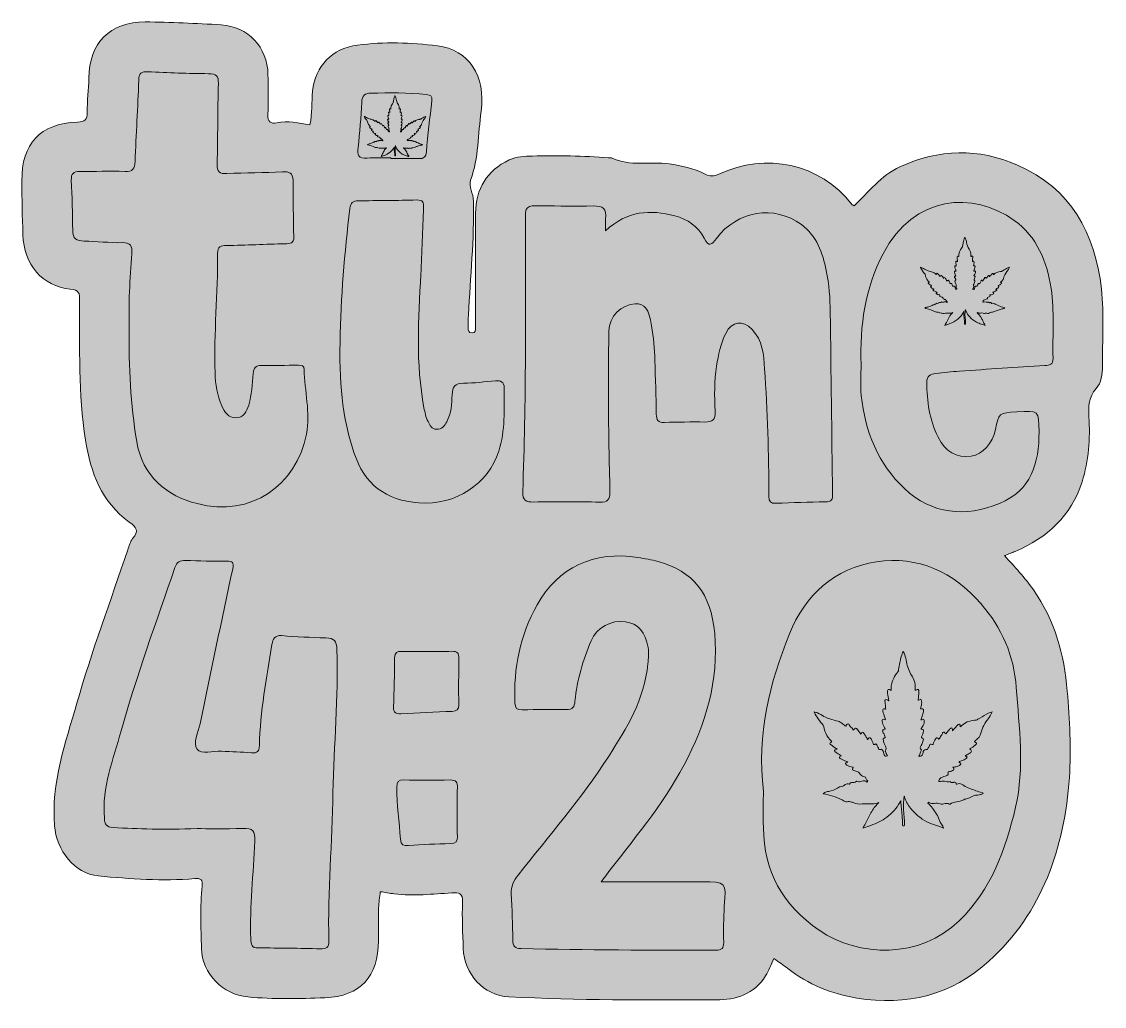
# Model space of a CAD drawing. Extents: x 512 to 1460, y -1354 to -492.
import ezdxf

# ---------------------------------------------------------------- set-up
doc = ezdxf.new("R2010")
doc.units = 0
doc.header["$MEASUREMENT"] = 0
doc.layers.add('katman 1', color=7, linetype='Continuous')

# ---------------------------------------------------------------- blocks, each defined once
blk = doc.blocks.new('block 3')
at = {"layer": 'katman 1', "true_color": 0xffffff}
h = blk.add_hatch(color=7, dxfattribs=at)
h.dxf.hatch_style = 2
edge = h.paths.add_edge_path()
edge.add_spline(control_points=[(764.51, -582.29), (766.97, -572.16), (765.88, -562.49), (766.92, -552.97), (769.37, -530.72), (783.78, -515.59), (806.13, -512.62), (829.49, -509.51), (852.94, -510.37), (876.17, -513.24), (903.53, -516.62), (918.7, -539.51), (914.44, -570.47), (911.67, -590.57), (912.38, -611.17), (905.18, -630.74), (903.16, -636.25), (907.72, -642.65), (907.79, -649.05), (908.19, -682.4), (905.22, -715.57), (903.23, -748.8), (903.01, -752.4), (903.16, -756.01), (903.12, -759.62), (903.1, -762.12), (903.04, -764.75), (906.61, -764.53), (909.45, -764.35), (909.64, -762.19), (909.6, -759.94), (909.54, -756.93), (909.61, -753.93), (909.6, -750.92), (909.55, -720.53), (909.09, -690.14), (909.58, -659.77), (909.92, -638.62), (919.04, -622.29), (939.03, -613.1), (945.53, -610.11), (952.51, -609.82), (959.31, -609.67), (981.53, -609.18), (1003.76, -609.4), (1025.93, -611.27), (1026.82, -611.35), (1027.87, -611.02), (1028.61, -611.37), (1044.77, -619.13), (1062.23, -614.34), (1078.96, -616.63), (1089.77, -618.1), (1100.3, -620.45), (1110, -625.31), (1114.49, -627.56), (1118.02, -627.64), (1122.45, -625.57), (1163.71, -606.32), (1210.37, -615.83), (1239.19, -652.28), (1239.54, -652.72), (1240.16, -652.95), (1240.71, -653.31), (1253.5, -641.21), (1264.34, -626.73), (1280.89, -619.14), (1314.94, -603.54), (1349.74, -602.62), (1383.85, -617.6), (1430.6, -638.13), (1451.67, -677.22), (1457.21, -726.01), (1459.76, -748.45), (1457.89, -771.07), (1458.19, -793.6), (1458.28, -800.62), (1457.07, -808.15), (1452.62, -813.19), (1445.94, -820.76), (1445.64, -828.6), (1446.24, -837.86), (1447.51, -857.11), (1446.16, -876.25), (1440.25, -894.89), (1430.73, -924.86), (1409.82, -943.72), (1381.71, -955.72), (1378.95, -956.9), (1376.13, -957.95), (1372.27, -959.49), (1381.54, -969.14), (1390.13, -978.8), (1397.66, -989.44), (1416.55, -1016.11), (1424.63, -1046.31), (1427.33, -1078.07), (1429.47, -1103.18), (1430.89, -1128.54), (1429.13, -1153.69), (1424.81, -1215.48), (1405.72, -1271.7), (1358.74, -1314.48), (1326.28, -1344.04), (1287.01, -1354.01), (1243.3, -1346.7), (1220.86, -1342.95), (1200.63, -1334.99), (1182.78, -1320.89), (1179.04, -1317.93), (1175.02, -1315.33), (1170.62, -1312.21), (1168.15, -1317.49), (1166.3, -1322.79), (1163.4, -1327.43), (1153.4, -1343.44), (1137.31, -1348.37), (1119.95, -1348.36), (1059.56, -1348.31), (999.13, -1348.83), (938.79, -1345.68), (916.45, -1344.51), (899.45, -1325.73), (898.79, -1303.32), (898.39, -1289.81), (897.56, -1276.27), (898.16, -1262.79), (898.52, -1254.62), (894.86, -1254.33), (888.7, -1254.68), (871.96, -1255.64), (855.21, -1257.63), (838.41, -1255.51), (834.33, -1254.99), (830.28, -1254.26), (826.21, -1253.63), (825.69, -1258.36), (824.85, -1263.07), (824.73, -1267.81), (824.49, -1277.43), (824.63, -1287.06), (824.62, -1296.69), (824.6, -1327.59), (808.78, -1345.3), (777.77, -1346.47), (755.29, -1347.31), (732.69, -1347.84), (710.18, -1345.79), (688.47, -1343.82), (670.11, -1325.28), (669.68, -1303.44), (669.31, -1285.14), (668.43, -1266.77), (670.36, -1248.48), (670.91, -1243.22), (669.16, -1241.74), (663.83, -1242.17), (635.6, -1244.46), (607.39, -1242.44), (579.32, -1239.86), (558.42, -1237.93), (542.83, -1217.34), (541.11, -1195.9), (538.1, -1158.2), (550.59, -1123.55), (560.68, -1088.49), (573.71, -1043.23), (590.13, -999.04), (605.25, -954.44), (606.41, -951.04), (607.23, -947.12), (609.48, -944.57), (615.29, -937.98), (612.67, -934.46), (606.54, -930.04), (582.15, -912.45), (572.75, -886.88), (568.26, -858.29), (561.88, -817.68), (563.06, -776.84), (563.08, -736.02), (563.08, -729.92), (562.67, -726.9), (554.83, -726.14), (530.34, -723.75), (514.29, -704.61), (513.45, -678.52), (512.94, -662.91), (512.56, -647.29), (512.5, -631.67), (512.35, -598.68), (528.23, -581.49), (561.09, -579.92), (567.96, -579.6), (569.7, -577.72), (569.68, -571.27), (569.65, -561.39), (571, -551.51), (571.11, -541.63), (571.45, -510.82), (589.67, -492.04), (620.48, -492.3), (642.67, -492.5), (664.87, -493.53), (687.02, -494.88), (710.47, -496.3), (727.45, -514.58), (727.91, -538.15), (728.15, -549.88), (728.33, -561.63), (727.84, -573.34), (727.58, -579.63), (730.04, -581.7), (735.65, -580.54), (745.34, -578.55), (754.69, -580.73), (764.51, -582.29)], knot_values=[0, 0, 0, 0, 1, 1, 1, 2, 2, 2, 3, 3, 3, 4, 4, 4, 5, 5, 5, 6, 6, 6, 7, 7, 7, 8, 8, 8, 9, 9, 9, 10, 10, 10, 11, 11, 11, 12, 12, 12, 13, 13, 13, 14, 14, 14, 15, 15, 15, 16, 16, 16, 17, 17, 17, 18, 18, 18, 19, 19, 19, 20, 20, 20, 21, 21, 21, 22, 22, 22, 23, 23, 23, 24, 24, 24, 25, 25, 25, 26, 26, 26, 27, 27, 27, 28, 28, 28, 29, 29, 29, 30, 30, 30, 31, 31, 31, 32, 32, 32, 33, 33, 33, 34, 34, 34, 35, 35, 35, 36, 36, 36, 37, 37, 37, 38, 38, 38, 39, 39, 39, 40, 40, 40, 41, 41, 41, 42, 42, 42, 43, 43, 43, 44, 44, 44, 45, 45, 45, 46, 46, 46, 47, 47, 47, 48, 48, 48, 49, 49, 49, 50, 50, 50, 51, 51, 51, 52, 52, 52, 53, 53, 53, 54, 54, 54, 55, 55, 55, 56, 56, 56, 57, 57, 57, 58, 58, 58, 59, 59, 59, 60, 60, 60, 61, 61, 61, 62, 62, 62, 63, 63, 63, 64, 64, 64, 65, 65, 65, 66, 66, 66, 67, 67, 67, 68, 68, 68, 69, 69, 69, 70, 70, 70, 71, 71, 71, 72, 72, 72, 72], degree=3, periodic=1)
at = {"layer": 'katman 1', "true_color": 0x8be201}
h = blk.add_hatch(color=62, dxfattribs=at)
h.dxf.hatch_style = 2
edge = h.paths.add_edge_path()
edge.add_spline(control_points=[(606.55, -760.14), (605.76, -739.45), (607.04, -717.24), (608.67, -695.06), (609.16, -688.32), (607.79, -685.38), (600.25, -685.51), (589.15, -685.69), (578.04, -684.36), (566.93, -684.17), (560.38, -684.06), (557, -682.13), (557, -674.85), (557.01, -660.13), (556.54, -645.4), (555.82, -630.7), (555.54, -625.05), (557.82, -623.23), (563, -623.24), (576.23, -623.26), (589.47, -622.7), (602.68, -623.2), (609.62, -623.47), (611.41, -620.81), (611.64, -614.46), (612.51, -590.73), (614.03, -567.03), (614.79, -543.3), (614.99, -537.2), (617.09, -535.65), (622.8, -535.92), (640.51, -536.76), (658.24, -537.51), (675.96, -537.6), (682.62, -537.63), (684.69, -539.42), (684.49, -546.24), (683.82, -569.68), (684.05, -593.15), (683.41, -616.6), (683.22, -623.4), (685.26, -625.44), (692, -625.09), (708.21, -624.26), (724.46, -624.3), (740.67, -623.54), (746.42, -623.27), (749.81, -624.19), (749.83, -630.86), (749.86, -647.4), (750.07, -663.94), (750.5, -680.47), (750.65, -686.33), (747.21, -686.39), (742.95, -686.49), (725.82, -686.91), (708.7, -687.64), (691.57, -688), (686.7, -688.1), (683.79, -688.82), (683.82, -694.86), (684.02, -729.74), (680.48, -764.54), (681.61, -799.45), (681.94, -809.51), (683.54, -819.19), (687.49, -828.41), (689.82, -833.83), (693.21, -838.81), (699.77, -838.86), (706.77, -838.91), (709.28, -833.25), (711.03, -827.68), (713.83, -818.73), (714.2, -809.35), (714.88, -800.08), (715.24, -795.19), (717.26, -793.01), (722.03, -792.99), (732.85, -792.96), (743.67, -792.89), (754.5, -792.8), (757.14, -792.78), (759.52, -793.26), (759.59, -796.46), (759.95, -815.33), (765.12, -834.23), (761.49, -853), (752.7, -898.52), (713.14, -925.9), (665.84, -913.97), (639.78, -907.4), (617.96, -890.25), (613, -859.59), (607.75, -827.14), (605.88, -794.52), (606.55, -760.14)], knot_values=[0, 0, 0, 0, 1, 1, 1, 2, 2, 2, 3, 3, 3, 4, 4, 4, 5, 5, 5, 6, 6, 6, 7, 7, 7, 8, 8, 8, 9, 9, 9, 10, 10, 10, 11, 11, 11, 12, 12, 12, 13, 13, 13, 14, 14, 14, 15, 15, 15, 16, 16, 16, 17, 17, 17, 18, 18, 18, 19, 19, 19, 20, 20, 20, 21, 21, 21, 22, 22, 22, 23, 23, 23, 24, 24, 24, 25, 25, 25, 26, 26, 26, 27, 27, 27, 28, 28, 28, 29, 29, 29, 30, 30, 30, 31, 31, 31, 32, 32, 32, 32], degree=3, periodic=1)
at = {"layer": 'katman 1', "true_color": 0x8be004}
h = blk.add_hatch(color=62, dxfattribs=at)
h.dxf.hatch_style = 2
edge = h.paths.add_edge_path()
edge.add_spline(control_points=[(835.46, -611.39), (828.57, -611.39), (821.62, -610.82), (814.8, -611.54), (806.78, -612.38), (806.06, -608.58), (806.75, -602.12), (808.16, -589.01), (809.47, -575.86), (809.96, -562.69), (810.18, -556.69), (812.68, -554.76), (817.91, -554.64), (834.11, -554.25), (850.29, -554.1), (866.45, -555.84), (870.12, -556.23), (871.85, -557.06), (871.35, -561.22), (869.54, -576.09), (867.85, -590.99), (866.48, -605.91), (866.06, -610.51), (864.34, -612.12), (859.78, -611.96), (851.68, -611.68), (843.57, -611.88), (835.46, -611.88), (835.46, -611.72), (835.46, -611.55), (835.46, -611.39)], knot_values=[0, 0, 0, 0, 1, 1, 1, 2, 2, 2, 3, 3, 3, 4, 4, 4, 5, 5, 5, 6, 6, 6, 7, 7, 7, 8, 8, 8, 9, 9, 9, 10, 10, 10, 10], degree=3, periodic=1)
at = {"layer": 'katman 1', "true_color": 0x8ce201}
h = blk.add_hatch(color=62, dxfattribs=at)
h.dxf.hatch_style = 2
edge = h.paths.add_edge_path()
edge.add_spline(control_points=[(1246.89, -792.16), (1245.67, -758.34), (1250.38, -725.5), (1266.15, -695.18), (1293.08, -643.43), (1345.19, -640.31), (1380.93, -666.06), (1400.72, -680.33), (1409.64, -701.88), (1413.17, -725.5), (1416.2, -745.81), (1414.31, -766.33), (1414.89, -786.75), (1415.05, -792.51), (1411.97, -792.77), (1407.61, -793.04), (1382.71, -794.56), (1357.83, -796.25), (1332.95, -797.99), (1326.06, -798.47), (1319.19, -799.27), (1312.32, -799.95), (1307.61, -800.42), (1304.24, -802.31), (1304.31, -807.73), (1304.53, -824.41), (1306.75, -840.7), (1314.32, -855.84), (1320.81, -868.82), (1330.26, -874.13), (1343.29, -872.29), (1353.08, -870.9), (1362.03, -861.11), (1364.47, -849.1), (1367.41, -834.65), (1367.41, -834.65), (1383.19, -833.62), (1402.62, -832.35), (1402.53, -832.35), (1402.63, -851.1), (1402.78, -878.48), (1395.53, -902.53), (1368.13, -913.83), (1338.35, -926.13), (1308.77, -923.34), (1284.84, -900.84), (1261.82, -879.19), (1250.36, -850.61), (1247.03, -819.19), (1246.09, -810.27), (1246.89, -801.17), (1246.89, -792.16)], knot_values=[0, 0, 0, 0, 1, 1, 1, 2, 2, 2, 3, 3, 3, 4, 4, 4, 5, 5, 5, 6, 6, 6, 7, 7, 7, 8, 8, 8, 9, 9, 9, 10, 10, 10, 11, 11, 11, 12, 12, 12, 13, 13, 13, 14, 14, 14, 15, 15, 15, 16, 16, 16, 17, 17, 17, 17], degree=3, periodic=1)
at = {"layer": 'katman 1', "true_color": 0x8be102}
h = blk.add_hatch(color=62, dxfattribs=at)
h.dxf.hatch_style = 2
edge = h.paths.add_edge_path()
edge.add_spline(control_points=[(790.94, -772.37), (791.47, -733.29), (794.93, -694.44), (799.52, -655.66), (800.12, -650.64), (802.19, -648.89), (806.9, -648.85), (824.03, -648.71), (841.15, -648.56), (858.27, -648.12), (863.39, -647.99), (864.27, -650.44), (864.08, -654.73), (863.2, -674.22), (862.66, -693.73), (861.62, -713.21), (859.53, -752.2), (857.06, -791.18), (864.41, -829.95), (865.19, -834.1), (865.96, -838.22), (867.96, -841.99), (869.65, -845.18), (871.15, -848.75), (875.46, -848.89), (880.03, -849.04), (882.53, -845.66), (884.38, -842.27), (888.39, -834.95), (888.66, -826.6), (889.01, -818.61), (889.33, -811.39), (891.63, -808.55), (899.03, -808.51), (908.32, -808.46), (917.61, -807.33), (926.88, -806.46), (931.66, -806.01), (934.61, -807.59), (934.62, -812.66), (934.65, -831.25), (935.57, -849.82), (929.82, -868.02), (920.83, -896.47), (892.3, -915.75), (859.94, -913.31), (830.86, -911.12), (812.33, -897.01), (803.09, -869.22), (794.37, -842.99), (790.3, -815.88), (790.94, -772.37)], knot_values=[0, 0, 0, 0, 1, 1, 1, 2, 2, 2, 3, 3, 3, 4, 4, 4, 5, 5, 5, 6, 6, 6, 7, 7, 7, 8, 8, 8, 9, 9, 9, 10, 10, 10, 11, 11, 11, 12, 12, 12, 13, 13, 13, 14, 14, 14, 15, 15, 15, 16, 16, 16, 17, 17, 17, 17], degree=3, periodic=1)
at = {"layer": 'katman 1', "true_color": 0x8be201}
h = blk.add_hatch(color=62, dxfattribs=at)
h.dxf.hatch_style = 2
edge = h.paths.add_edge_path()
edge.add_spline(control_points=[(1023.28, -675.19), (1042.2, -657.24), (1062.49, -656.53), (1083.82, -662.02), (1095.1, -664.93), (1104.19, -671.37), (1109.61, -681.69), (1113.79, -689.66), (1116.08, -687.46), (1120.36, -681.75), (1138.58, -657.41), (1170.92, -652.2), (1194.66, -669.65), (1208.13, -679.56), (1213.26, -694.4), (1216.42, -709.9), (1218.88, -721.97), (1219.81, -734.29), (1219.95, -746.65), (1220.56, -799.58), (1221.2, -852.52), (1222.02, -905.45), (1222.09, -910.33), (1221.02, -912.42), (1215.7, -912.45), (1201.27, -912.55), (1186.85, -913.04), (1172.43, -913.65), (1167.77, -913.85), (1166.12, -912.37), (1166.15, -907.6), (1166.34, -870.29), (1164.87, -833.04), (1162.49, -795.81), (1161.71, -783.42), (1160.79, -771.12), (1151.49, -761.49), (1143.06, -752.78), (1134.04, -754.01), (1128.49, -764.97), (1123.97, -773.89), (1121.99, -783.67), (1120.51, -793.49), (1118.52, -806.63), (1118.39, -819.91), (1119.2, -833.11), (1119.65, -840.48), (1116.76, -842.57), (1110.11, -842.52), (1098.38, -842.42), (1086.63, -842.44), (1074.92, -842.95), (1069.15, -843.2), (1067.79, -840.81), (1067.72, -835.62), (1067.51, -819.99), (1066.81, -804.36), (1066.53, -788.72), (1066.35, -778.47), (1065.15, -768.34), (1063.55, -758.26), (1061.15, -743.17), (1057.71, -738.71), (1049.1, -739.08), (1037.16, -739.6), (1026.39, -750.41), (1026.2, -762.7), (1025.87, -783.45), (1025.68, -804.21), (1025.83, -824.96), (1026.02, -851.13), (1026.43, -877.3), (1027.17, -903.45), (1027.37, -910.48), (1025.29, -912.82), (1018.07, -912.64), (998.83, -912.16), (979.56, -912.32), (960.31, -912.54), (953.79, -912.61), (950.55, -911.2), (950.82, -903.52), (953.64, -824.75), (953.6, -745.94), (953.13, -667.14), (953.04, -653.13), (953.44, -653.11), (967.25, -653.23), (982.29, -653.37), (997.35, -653.91), (1012.37, -653.38), (1021.09, -653.07), (1024.61, -655.95), (1023.34, -664.65), (1022.96, -667.25), (1023.28, -669.95), (1023.28, -675.19)], knot_values=[0, 0, 0, 0, 1, 1, 1, 2, 2, 2, 3, 3, 3, 4, 4, 4, 5, 5, 5, 6, 6, 6, 7, 7, 7, 8, 8, 8, 9, 9, 9, 10, 10, 10, 11, 11, 11, 12, 12, 12, 13, 13, 13, 14, 14, 14, 15, 15, 15, 16, 16, 16, 17, 17, 17, 18, 18, 18, 19, 19, 19, 20, 20, 20, 21, 21, 21, 22, 22, 22, 23, 23, 23, 24, 24, 24, 25, 25, 25, 26, 26, 26, 27, 27, 27, 28, 28, 28, 29, 29, 29, 30, 30, 30, 31, 31, 31, 32, 32, 32, 32], degree=3, periodic=1)
at = {"layer": 'katman 1', "true_color": 0x8ce103}
h = blk.add_hatch(color=62, dxfattribs=at)
h.dxf.hatch_style = 2
edge = h.paths.add_edge_path()
edge.add_spline(control_points=[(1019.46, -1245.1), (1049.59, -1245.1), (1078.42, -1245.14), (1107.24, -1245.08), (1129.09, -1245.03), (1128.85, -1244.95), (1127.22, -1266.55), (1126.44, -1277.02), (1126.52, -1287.57), (1126.66, -1298.08), (1126.73, -1303.18), (1124.98, -1304.83), (1119.89, -1304.84), (1063.07, -1304.92), (1006.25, -1304.66), (949.44, -1303.44), (943.96, -1303.32), (942.14, -1301.35), (942.08, -1295.97), (941.95, -1282.46), (941.5, -1268.93), (940.79, -1255.43), (940.46, -1248.97), (942.75, -1244.03), (946.7, -1239.06), (973.74, -1205.05), (1002.31, -1172.1), (1025.81, -1135.49), (1041.82, -1110.55), (1057.45, -1084.97), (1060.33, -1054.18), (1060.78, -1049.37), (1061.42, -1044.6), (1060.61, -1039.83), (1058.33, -1026.42), (1051.59, -1018.86), (1040.76, -1017.33), (1028.3, -1015.57), (1015.44, -1022.36), (1010.57, -1033.96), (1003.45, -1050.91), (998.26, -1068.48), (996.54, -1086.86), (996.07, -1091.94), (994.72, -1094.41), (989.1, -1094.29), (976.18, -1094.03), (963.24, -1094.16), (950.31, -1094.42), (945.77, -1094.51), (944.17, -1093.17), (943.97, -1088.35), (942.72, -1057.94), (948.43, -1029.28), (963.43, -1002.5), (981.71, -969.85), (1013.07, -954.88), (1051.64, -961.12), (1057.56, -962.08), (1063.54, -962.98), (1069.3, -964.59), (1099.85, -973.13), (1115.57, -992.33), (1118.79, -1027.54), (1122.56, -1068.89), (1111.09, -1106.51), (1092.06, -1142.58), (1073.15, -1178.41), (1046.77, -1208.87), (1022.52, -1240.87), (1021.67, -1241.99), (1020.86, -1243.15), (1019.46, -1245.1)], knot_values=[0, 0, 0, 0, 1, 1, 1, 2, 2, 2, 3, 3, 3, 4, 4, 4, 5, 5, 5, 6, 6, 6, 7, 7, 7, 8, 8, 8, 9, 9, 9, 10, 10, 10, 11, 11, 11, 12, 12, 12, 13, 13, 13, 14, 14, 14, 15, 15, 15, 16, 16, 16, 17, 17, 17, 18, 18, 18, 19, 19, 19, 20, 20, 20, 21, 21, 21, 22, 22, 22, 23, 23, 23, 24, 24, 24, 24], degree=3, periodic=1)
at = {"layer": 'katman 1', "true_color": 0x8be201}
h = blk.add_hatch(color=62, dxfattribs=at)
h.dxf.hatch_style = 2
edge = h.paths.add_edge_path()
edge.add_spline(control_points=[(665.87, -1198.42), (636.71, -1199.35), (614.5, -1198.83), (592.29, -1197.43), (586.22, -1197.05), (585.18, -1194.72), (584.72, -1189.23), (582.51, -1162.31), (592.5, -1137.73), (599.44, -1112.75), (612.86, -1064.42), (630.25, -1017.33), (646.48, -969.89), (648.17, -964.96), (650.75, -963.5), (655.69, -963.69), (667.7, -964.16), (679.74, -964.41), (691.75, -964.22), (697.2, -964.14), (698.13, -965.64), (697.01, -970.89), (687.33, -1016.09), (677.89, -1061.35), (668.52, -1106.61), (666.95, -1114.16), (661.95, -1123.61), (665.83, -1128.95), (669.54, -1134.05), (679.9, -1130.04), (687.32, -1130.62), (696, -1131.31), (704.73, -1131.38), (713.41, -1132.03), (718.27, -1132.4), (720.35, -1131.09), (720.45, -1125.74), (721.01, -1095.9), (726.64, -1066.67), (731.37, -1037.32), (732.19, -1032.24), (733.66, -1029.05), (739.84, -1029.52), (752.72, -1030.5), (765.63, -1031.18), (778.54, -1031.45), (785.74, -1031.6), (787.98, -1034.27), (788.26, -1041.66), (789.84, -1083.5), (785.36, -1125.15), (784.76, -1166.91), (784.13, -1210.18), (780.24, -1253.37), (781.13, -1296.68), (781.25, -1302.54), (778.8, -1303.72), (773.65, -1303.6), (755.62, -1303.18), (737.59, -1302.86), (719.55, -1302.93), (713.35, -1302.95), (713.09, -1299.66), (712.91, -1294.93), (711.78, -1266.31), (715.14, -1237.88), (716.47, -1209.37), (716.87, -1200.7), (714.76, -1197.83), (705.85, -1198.23), (690.24, -1198.93), (674.58, -1198.42), (665.87, -1198.42)], knot_values=[0, 0, 0, 0, 1, 1, 1, 2, 2, 2, 3, 3, 3, 4, 4, 4, 5, 5, 5, 6, 6, 6, 7, 7, 7, 8, 8, 8, 9, 9, 9, 10, 10, 10, 11, 11, 11, 12, 12, 12, 13, 13, 13, 14, 14, 14, 15, 15, 15, 16, 16, 16, 17, 17, 17, 18, 18, 18, 19, 19, 19, 20, 20, 20, 21, 21, 21, 22, 22, 22, 23, 23, 23, 24, 24, 24, 24], degree=3, periodic=1)
at = {"layer": 'katman 1', "true_color": 0x8be200}
h = blk.add_hatch(color=62, dxfattribs=at)
h.dxf.hatch_style = 2
edge = h.paths.add_edge_path()
edge.add_spline(control_points=[(1161.38, -1165.8), (1155.63, -1115.33), (1166.84, -1070.91), (1184.18, -1027.95), (1198, -993.69), (1223.62, -970.56), (1260.4, -964.93), (1296.8, -959.35), (1327.55, -973.78), (1351.67, -1001.42), (1369.98, -1022.4), (1380.8, -1047.09), (1382.7, -1074.83), (1385.1, -1109.79), (1390.23, -1145.12), (1382.08, -1179.77), (1373.45, -1216.45), (1361.05, -1251.63), (1332.82, -1279.14), (1298.46, -1312.63), (1244.76, -1311.07), (1210.25, -1287.37), (1177.82, -1265.1), (1162.03, -1235.95), (1161.41, -1197.52), (1161.22, -1185.81), (1161.38, -1174.1), (1161.38, -1165.8)], knot_values=[0, 0, 0, 0, 1, 1, 1, 2, 2, 2, 3, 3, 3, 4, 4, 4, 5, 5, 5, 6, 6, 6, 7, 7, 7, 8, 8, 8, 9, 9, 9, 9], degree=3, periodic=1)
at = {"layer": 'katman 1', "true_color": 0x8bdf05}
h = blk.add_hatch(color=62, dxfattribs=at)
h.dxf.hatch_style = 2
edge = h.paths.add_edge_path()
edge.add_spline(control_points=[(867.26, -1043.26), (874.45, -1043.26), (881.64, -1043.43), (888.82, -1043.2), (893.53, -1043.06), (895.06, -1044.98), (894.97, -1049.59), (894.7, -1063.07), (894.69, -1076.56), (894.82, -1090.04), (894.86, -1094.28), (893.33, -1095.7), (889.08, -1095.83), (874.12, -1096.29), (859.16, -1097.01), (844.22, -1097.89), (839.64, -1098.16), (837.64, -1096.86), (837.8, -1092), (838.27, -1077.63), (838.55, -1063.25), (838.69, -1048.87), (838.73, -1044.46), (840.83, -1043.22), (844.79, -1043.29), (852.28, -1043.42), (859.77, -1043.33), (867.26, -1043.33), (867.26, -1043.31), (867.26, -1043.28), (867.26, -1043.26)], knot_values=[0, 0, 0, 0, 1, 1, 1, 2, 2, 2, 3, 3, 3, 4, 4, 4, 5, 5, 5, 6, 6, 6, 7, 7, 7, 8, 8, 8, 9, 9, 9, 10, 10, 10, 10], degree=3, periodic=1)
at = {"layer": 'katman 1', "true_color": 0x8bde05}
h = blk.add_hatch(color=62, dxfattribs=at)
h.dxf.hatch_style = 2
edge = h.paths.add_edge_path()
edge.add_spline(control_points=[(893.58, -1184.34), (893.58, -1191.23), (893.39, -1198.14), (893.65, -1205.02), (893.82, -1209.53), (892.35, -1211.39), (887.59, -1211.5), (875.32, -1211.79), (863.05, -1212.47), (850.79, -1213.18), (846.67, -1213.42), (844.18, -1212.92), (843.84, -1207.8), (842.82, -1192.57), (840.51, -1177.45), (840.52, -1162.13), (840.53, -1157.51), (842.05, -1155.76), (846.75, -1155.84), (860.23, -1156.06), (873.72, -1156.13), (887.21, -1155.82), (892.58, -1155.7), (893.85, -1157.95), (893.66, -1162.76), (893.37, -1169.95), (893.58, -1177.15), (893.58, -1184.34)], knot_values=[0, 0, 0, 0, 1, 1, 1, 2, 2, 2, 3, 3, 3, 4, 4, 4, 5, 5, 5, 6, 6, 6, 7, 7, 7, 8, 8, 8, 9, 9, 9, 9], degree=3, periodic=1)
at = {"layer": 'katman 1', "lineweight": 0}
for points, knots in [([(764.51, -582.29), (766.97, -572.16), (765.88, -562.49), (766.92, -552.97), (769.37, -530.72), (783.78, -515.59), (806.13, -512.62), (829.49, -509.51), (852.94, -510.37), (876.17, -513.24), (903.53, -516.62), (918.7, -539.51), (914.44, -570.47), (911.67, -590.57), (912.38, -611.17), (905.18, -630.74), (903.16, -636.25), (907.72, -642.65), (907.79, -649.05), (908.19, -682.4), (905.22, -715.57), (903.23, -748.8), (903.01, -752.4), (903.16, -756.01), (903.12, -759.62), (903.1, -762.12), (903.04, -764.75), (906.61, -764.53), (909.45, -764.35), (909.64, -762.19), (909.6, -759.94), (909.54, -756.93), (909.61, -753.93), (909.6, -750.92), (909.55, -720.53), (909.09, -690.14), (909.58, -659.77), (909.92, -638.62), (919.04, -622.29), (939.03, -613.1), (945.53, -610.11), (952.51, -609.82), (959.31, -609.67), (981.53, -609.18), (1003.76, -609.4), (1025.93, -611.27), (1026.82, -611.35), (1027.87, -611.02), (1028.61, -611.37), (1044.77, -619.13), (1062.23, -614.34), (1078.96, -616.63), (1089.77, -618.1), (1100.3, -620.45), (1110, -625.31), (1114.49, -627.56), (1118.02, -627.64), (1122.45, -625.57), (1163.71, -606.32), (1210.37, -615.83), (1239.19, -652.28), (1239.54, -652.72), (1240.16, -652.95), (1240.71, -653.31), (1253.5, -641.21), (1264.34, -626.73), (1280.89, -619.14), (1314.94, -603.54), (1349.74, -602.62), (1383.85, -617.6), (1430.6, -638.13), (1451.67, -677.22), (1457.21, -726.01), (1459.76, -748.45), (1457.89, -771.07), (1458.19, -793.6), (1458.28, -800.62), (1457.07, -808.15), (1452.62, -813.19), (1445.94, -820.76), (1445.64, -828.6), (1446.24, -837.86), (1447.51, -857.11), (1446.16, -876.25), (1440.25, -894.89), (1430.73, -924.86), (1409.82, -943.72), (1381.71, -955.72), (1378.95, -956.9), (1376.13, -957.95), (1372.27, -959.49), (1381.54, -969.14), (1390.13, -978.8), (1397.66, -989.44), (1416.55, -1016.11), (1424.63, -1046.31), (1427.33, -1078.07), (1429.47, -1103.18), (1430.89, -1128.54), (1429.13, -1153.69), (1424.81, -1215.48), (1405.72, -1271.7), (1358.74, -1314.48), (1326.28, -1344.04), (1287.01, -1354.01), (1243.3, -1346.7), (1220.86, -1342.95), (1200.63, -1334.99), (1182.78, -1320.89), (1179.04, -1317.93), (1175.02, -1315.33), (1170.62, -1312.21), (1168.15, -1317.49), (1166.3, -1322.79), (1163.4, -1327.43), (1153.4, -1343.44), (1137.31, -1348.37), (1119.95, -1348.36), (1059.56, -1348.31), (999.13, -1348.83), (938.79, -1345.68), (916.45, -1344.51), (899.45, -1325.73), (898.79, -1303.32), (898.39, -1289.81), (897.56, -1276.27), (898.16, -1262.79), (898.52, -1254.62), (894.86, -1254.33), (888.7, -1254.68), (871.96, -1255.64), (855.21, -1257.63), (838.41, -1255.51), (834.33, -1254.99), (830.28, -1254.26), (826.21, -1253.63), (825.69, -1258.36), (824.85, -1263.07), (824.73, -1267.81), (824.49, -1277.43), (824.63, -1287.06), (824.62, -1296.69), (824.6, -1327.59), (808.78, -1345.3), (777.77, -1346.47), (755.29, -1347.31), (732.69, -1347.84), (710.18, -1345.79), (688.47, -1343.82), (670.11, -1325.28), (669.68, -1303.44), (669.31, -1285.14), (668.43, -1266.77), (670.36, -1248.48), (670.91, -1243.22), (669.16, -1241.74), (663.83, -1242.17), (635.6, -1244.46), (607.39, -1242.44), (579.32, -1239.86), (558.42, -1237.93), (542.83, -1217.34), (541.11, -1195.9), (538.1, -1158.2), (550.59, -1123.55), (560.68, -1088.49), (573.71, -1043.23), (590.13, -999.04), (605.25, -954.44), (606.41, -951.04), (607.23, -947.12), (609.48, -944.57), (615.29, -937.98), (612.67, -934.46), (606.54, -930.04), (582.15, -912.45), (572.75, -886.88), (568.26, -858.29), (561.88, -817.68), (563.06, -776.84), (563.08, -736.02), (563.08, -729.92), (562.67, -726.9), (554.83, -726.14), (530.34, -723.75), (514.29, -704.61), (513.45, -678.52), (512.94, -662.91), (512.56, -647.29), (512.5, -631.67), (512.35, -598.68), (528.23, -581.49), (561.09, -579.92), (567.96, -579.6), (569.7, -577.72), (569.68, -571.27), (569.65, -561.39), (571, -551.51), (571.11, -541.63), (571.45, -510.82), (589.67, -492.04), (620.48, -492.3), (642.67, -492.5), (664.87, -493.53), (687.02, -494.88), (710.47, -496.3), (727.45, -514.58), (727.91, -538.15), (728.15, -549.88), (728.33, -561.63), (727.84, -573.34), (727.58, -579.63), (730.04, -581.7), (735.65, -580.54), (745.34, -578.55), (754.69, -580.73), (764.51, -582.29)], [0, 0, 0, 0, 1, 1, 1, 2, 2, 2, 3, 3, 3, 4, 4, 4, 5, 5, 5, 6, 6, 6, 7, 7, 7, 8, 8, 8, 9, 9, 9, 10, 10, 10, 11, 11, 11, 12, 12, 12, 13, 13, 13, 14, 14, 14, 15, 15, 15, 16, 16, 16, 17, 17, 17, 18, 18, 18, 19, 19, 19, 20, 20, 20, 21, 21, 21, 22, 22, 22, 23, 23, 23, 24, 24, 24, 25, 25, 25, 26, 26, 26, 27, 27, 27, 28, 28, 28, 29, 29, 29, 30, 30, 30, 31, 31, 31, 32, 32, 32, 33, 33, 33, 34, 34, 34, 35, 35, 35, 36, 36, 36, 37, 37, 37, 38, 38, 38, 39, 39, 39, 40, 40, 40, 41, 41, 41, 42, 42, 42, 43, 43, 43, 44, 44, 44, 45, 45, 45, 46, 46, 46, 47, 47, 47, 48, 48, 48, 49, 49, 49, 50, 50, 50, 51, 51, 51, 52, 52, 52, 53, 53, 53, 54, 54, 54, 55, 55, 55, 56, 56, 56, 57, 57, 57, 58, 58, 58, 59, 59, 59, 60, 60, 60, 61, 61, 61, 62, 62, 62, 63, 63, 63, 64, 64, 64, 65, 65, 65, 66, 66, 66, 67, 67, 67, 68, 68, 68, 69, 69, 69, 70, 70, 70, 71, 71, 71, 72, 72, 72, 72]), ([(606.55, -760.14), (605.76, -739.45), (607.04, -717.24), (608.67, -695.06), (609.16, -688.32), (607.79, -685.38), (600.25, -685.51), (589.15, -685.69), (578.04, -684.36), (566.93, -684.17), (560.38, -684.06), (557, -682.13), (557, -674.85), (557.01, -660.13), (556.54, -645.4), (555.82, -630.7), (555.54, -625.05), (557.82, -623.23), (563, -623.24), (576.23, -623.26), (589.47, -622.7), (602.68, -623.2), (609.62, -623.47), (611.41, -620.81), (611.64, -614.46), (612.51, -590.73), (614.03, -567.03), (614.79, -543.3), (614.99, -537.2), (617.09, -535.65), (622.8, -535.92), (640.51, -536.76), (658.24, -537.51), (675.96, -537.6), (682.62, -537.63), (684.69, -539.42), (684.49, -546.24), (683.82, -569.68), (684.05, -593.15), (683.41, -616.6), (683.22, -623.4), (685.26, -625.44), (692, -625.09), (708.21, -624.26), (724.46, -624.3), (740.67, -623.54), (746.42, -623.27), (749.81, -624.19), (749.83, -630.86), (749.86, -647.4), (750.07, -663.94), (750.5, -680.47), (750.65, -686.33), (747.21, -686.39), (742.95, -686.49), (725.82, -686.91), (708.7, -687.64), (691.57, -688), (686.7, -688.1), (683.79, -688.82), (683.82, -694.86), (684.02, -729.74), (680.48, -764.54), (681.61, -799.45), (681.94, -809.51), (683.54, -819.19), (687.49, -828.41), (689.82, -833.83), (693.21, -838.81), (699.77, -838.86), (706.77, -838.91), (709.28, -833.25), (711.03, -827.68), (713.83, -818.73), (714.2, -809.35), (714.88, -800.08), (715.24, -795.19), (717.26, -793.01), (722.03, -792.99), (732.85, -792.96), (743.67, -792.89), (754.5, -792.8), (757.14, -792.78), (759.52, -793.26), (759.59, -796.46), (759.95, -815.33), (765.12, -834.23), (761.49, -853), (752.7, -898.52), (713.14, -925.9), (665.84, -913.97), (639.78, -907.4), (617.96, -890.25), (613, -859.59), (607.75, -827.14), (605.88, -794.52), (606.55, -760.14)], [0, 0, 0, 0, 1, 1, 1, 2, 2, 2, 3, 3, 3, 4, 4, 4, 5, 5, 5, 6, 6, 6, 7, 7, 7, 8, 8, 8, 9, 9, 9, 10, 10, 10, 11, 11, 11, 12, 12, 12, 13, 13, 13, 14, 14, 14, 15, 15, 15, 16, 16, 16, 17, 17, 17, 18, 18, 18, 19, 19, 19, 20, 20, 20, 21, 21, 21, 22, 22, 22, 23, 23, 23, 24, 24, 24, 25, 25, 25, 26, 26, 26, 27, 27, 27, 28, 28, 28, 29, 29, 29, 30, 30, 30, 31, 31, 31, 32, 32, 32, 32]), ([(835.46, -611.39), (828.57, -611.39), (821.62, -610.82), (814.8, -611.54), (806.78, -612.38), (806.06, -608.58), (806.75, -602.12), (808.16, -589.01), (809.47, -575.86), (809.96, -562.69), (810.18, -556.69), (812.68, -554.76), (817.91, -554.64), (834.11, -554.25), (850.29, -554.1), (866.45, -555.84), (870.12, -556.23), (871.85, -557.06), (871.35, -561.22), (869.54, -576.09), (867.85, -590.99), (866.48, -605.91), (866.06, -610.51), (864.34, -612.12), (859.78, -611.96), (851.68, -611.68), (843.57, -611.88), (835.46, -611.88), (835.46, -611.72), (835.46, -611.55), (835.46, -611.39)], [0, 0, 0, 0, 1, 1, 1, 2, 2, 2, 3, 3, 3, 4, 4, 4, 5, 5, 5, 6, 6, 6, 7, 7, 7, 8, 8, 8, 9, 9, 9, 10, 10, 10, 10]), ([(1246.89, -792.16), (1245.67, -758.34), (1250.38, -725.5), (1266.15, -695.18), (1293.08, -643.43), (1345.19, -640.31), (1380.93, -666.06), (1400.72, -680.33), (1409.64, -701.88), (1413.17, -725.5), (1416.2, -745.81), (1414.31, -766.33), (1414.89, -786.75), (1415.05, -792.51), (1411.97, -792.77), (1407.61, -793.04), (1382.71, -794.56), (1357.83, -796.25), (1332.95, -797.99), (1326.06, -798.47), (1319.19, -799.27), (1312.32, -799.95), (1307.61, -800.42), (1304.24, -802.31), (1304.31, -807.73), (1304.53, -824.41), (1306.75, -840.7), (1314.32, -855.84), (1320.81, -868.82), (1330.26, -874.13), (1343.29, -872.29), (1353.08, -870.9), (1362.03, -861.11), (1364.47, -849.1), (1367.41, -834.65), (1367.41, -834.65), (1383.19, -833.62), (1402.62, -832.35), (1402.53, -832.35), (1402.63, -851.1), (1402.78, -878.48), (1395.53, -902.53), (1368.13, -913.83), (1338.35, -926.13), (1308.77, -923.34), (1284.84, -900.84), (1261.82, -879.19), (1250.36, -850.61), (1247.03, -819.19), (1246.09, -810.27), (1246.89, -801.17), (1246.89, -792.16)], [0, 0, 0, 0, 1, 1, 1, 2, 2, 2, 3, 3, 3, 4, 4, 4, 5, 5, 5, 6, 6, 6, 7, 7, 7, 8, 8, 8, 9, 9, 9, 10, 10, 10, 11, 11, 11, 12, 12, 12, 13, 13, 13, 14, 14, 14, 15, 15, 15, 16, 16, 16, 17, 17, 17, 17]), ([(790.94, -772.37), (791.47, -733.29), (794.93, -694.44), (799.52, -655.66), (800.12, -650.64), (802.19, -648.89), (806.9, -648.85), (824.03, -648.71), (841.15, -648.56), (858.27, -648.12), (863.39, -647.99), (864.27, -650.44), (864.08, -654.73), (863.2, -674.22), (862.66, -693.73), (861.62, -713.21), (859.53, -752.2), (857.06, -791.18), (864.41, -829.95), (865.19, -834.1), (865.96, -838.22), (867.96, -841.99), (869.65, -845.18), (871.15, -848.75), (875.46, -848.89), (880.03, -849.04), (882.53, -845.66), (884.38, -842.27), (888.39, -834.95), (888.66, -826.6), (889.01, -818.61), (889.33, -811.39), (891.63, -808.55), (899.03, -808.51), (908.32, -808.46), (917.61, -807.33), (926.88, -806.46), (931.66, -806.01), (934.61, -807.59), (934.62, -812.66), (934.65, -831.25), (935.57, -849.82), (929.82, -868.02), (920.83, -896.47), (892.3, -915.75), (859.94, -913.31), (830.86, -911.12), (812.33, -897.01), (803.09, -869.22), (794.37, -842.99), (790.3, -815.88), (790.94, -772.37)], [0, 0, 0, 0, 1, 1, 1, 2, 2, 2, 3, 3, 3, 4, 4, 4, 5, 5, 5, 6, 6, 6, 7, 7, 7, 8, 8, 8, 9, 9, 9, 10, 10, 10, 11, 11, 11, 12, 12, 12, 13, 13, 13, 14, 14, 14, 15, 15, 15, 16, 16, 16, 17, 17, 17, 17]), ([(1023.28, -675.19), (1042.2, -657.24), (1062.49, -656.53), (1083.82, -662.02), (1095.1, -664.93), (1104.19, -671.37), (1109.61, -681.69), (1113.79, -689.66), (1116.08, -687.46), (1120.36, -681.75), (1138.58, -657.41), (1170.92, -652.2), (1194.66, -669.65), (1208.13, -679.56), (1213.26, -694.4), (1216.42, -709.9), (1218.88, -721.97), (1219.81, -734.29), (1219.95, -746.65), (1220.56, -799.58), (1221.2, -852.52), (1222.02, -905.45), (1222.09, -910.33), (1221.02, -912.42), (1215.7, -912.45), (1201.27, -912.55), (1186.85, -913.04), (1172.43, -913.65), (1167.77, -913.85), (1166.12, -912.37), (1166.15, -907.6), (1166.34, -870.29), (1164.87, -833.04), (1162.49, -795.81), (1161.71, -783.42), (1160.79, -771.12), (1151.49, -761.49), (1143.06, -752.78), (1134.04, -754.01), (1128.49, -764.97), (1123.97, -773.89), (1121.99, -783.67), (1120.51, -793.49), (1118.52, -806.63), (1118.39, -819.91), (1119.2, -833.11), (1119.65, -840.48), (1116.76, -842.57), (1110.11, -842.52), (1098.38, -842.42), (1086.63, -842.44), (1074.92, -842.95), (1069.15, -843.2), (1067.79, -840.81), (1067.72, -835.62), (1067.51, -819.99), (1066.81, -804.36), (1066.53, -788.72), (1066.35, -778.47), (1065.15, -768.34), (1063.55, -758.26), (1061.15, -743.17), (1057.71, -738.71), (1049.1, -739.08), (1037.16, -739.6), (1026.39, -750.41), (1026.2, -762.7), (1025.87, -783.45), (1025.68, -804.21), (1025.83, -824.96), (1026.02, -851.13), (1026.43, -877.3), (1027.17, -903.45), (1027.37, -910.48), (1025.29, -912.82), (1018.07, -912.64), (998.83, -912.16), (979.56, -912.32), (960.31, -912.54), (953.79, -912.61), (950.55, -911.2), (950.82, -903.52), (953.64, -824.75), (953.6, -745.94), (953.13, -667.14), (953.04, -653.13), (953.44, -653.11), (967.25, -653.23), (982.29, -653.37), (997.35, -653.91), (1012.37, -653.38), (1021.09, -653.07), (1024.61, -655.95), (1023.34, -664.65), (1022.96, -667.25), (1023.28, -669.95), (1023.28, -675.19)], [0, 0, 0, 0, 1, 1, 1, 2, 2, 2, 3, 3, 3, 4, 4, 4, 5, 5, 5, 6, 6, 6, 7, 7, 7, 8, 8, 8, 9, 9, 9, 10, 10, 10, 11, 11, 11, 12, 12, 12, 13, 13, 13, 14, 14, 14, 15, 15, 15, 16, 16, 16, 17, 17, 17, 18, 18, 18, 19, 19, 19, 20, 20, 20, 21, 21, 21, 22, 22, 22, 23, 23, 23, 24, 24, 24, 25, 25, 25, 26, 26, 26, 27, 27, 27, 28, 28, 28, 29, 29, 29, 30, 30, 30, 31, 31, 31, 32, 32, 32, 32]), ([(1019.46, -1245.1), (1049.59, -1245.1), (1078.42, -1245.14), (1107.24, -1245.08), (1129.09, -1245.03), (1128.85, -1244.95), (1127.22, -1266.55), (1126.44, -1277.02), (1126.52, -1287.57), (1126.66, -1298.08), (1126.73, -1303.18), (1124.98, -1304.83), (1119.89, -1304.84), (1063.07, -1304.92), (1006.25, -1304.66), (949.44, -1303.44), (943.96, -1303.32), (942.14, -1301.35), (942.08, -1295.97), (941.95, -1282.46), (941.5, -1268.93), (940.79, -1255.43), (940.46, -1248.97), (942.75, -1244.03), (946.7, -1239.06), (973.74, -1205.05), (1002.31, -1172.1), (1025.81, -1135.49), (1041.82, -1110.55), (1057.45, -1084.97), (1060.33, -1054.18), (1060.78, -1049.37), (1061.42, -1044.6), (1060.61, -1039.83), (1058.33, -1026.42), (1051.59, -1018.86), (1040.76, -1017.33), (1028.3, -1015.57), (1015.44, -1022.36), (1010.57, -1033.96), (1003.45, -1050.91), (998.26, -1068.48), (996.54, -1086.86), (996.07, -1091.94), (994.72, -1094.41), (989.1, -1094.29), (976.18, -1094.03), (963.24, -1094.16), (950.31, -1094.42), (945.77, -1094.51), (944.17, -1093.17), (943.97, -1088.35), (942.72, -1057.94), (948.43, -1029.28), (963.43, -1002.5), (981.71, -969.85), (1013.07, -954.88), (1051.64, -961.12), (1057.56, -962.08), (1063.54, -962.98), (1069.3, -964.59), (1099.85, -973.13), (1115.57, -992.33), (1118.79, -1027.54), (1122.56, -1068.89), (1111.09, -1106.51), (1092.06, -1142.58), (1073.15, -1178.41), (1046.77, -1208.87), (1022.52, -1240.87), (1021.67, -1241.99), (1020.86, -1243.15), (1019.46, -1245.1)], [0, 0, 0, 0, 1, 1, 1, 2, 2, 2, 3, 3, 3, 4, 4, 4, 5, 5, 5, 6, 6, 6, 7, 7, 7, 8, 8, 8, 9, 9, 9, 10, 10, 10, 11, 11, 11, 12, 12, 12, 13, 13, 13, 14, 14, 14, 15, 15, 15, 16, 16, 16, 17, 17, 17, 18, 18, 18, 19, 19, 19, 20, 20, 20, 21, 21, 21, 22, 22, 22, 23, 23, 23, 24, 24, 24, 24]), ([(665.87, -1198.42), (636.71, -1199.35), (614.5, -1198.83), (592.29, -1197.43), (586.22, -1197.05), (585.18, -1194.72), (584.72, -1189.23), (582.51, -1162.31), (592.5, -1137.73), (599.44, -1112.75), (612.86, -1064.42), (630.25, -1017.33), (646.48, -969.89), (648.17, -964.96), (650.75, -963.5), (655.69, -963.69), (667.7, -964.16), (679.74, -964.41), (691.75, -964.22), (697.2, -964.14), (698.13, -965.64), (697.01, -970.89), (687.33, -1016.09), (677.89, -1061.35), (668.52, -1106.61), (666.95, -1114.16), (661.95, -1123.61), (665.83, -1128.95), (669.54, -1134.05), (679.9, -1130.04), (687.32, -1130.62), (696, -1131.31), (704.73, -1131.38), (713.41, -1132.03), (718.27, -1132.4), (720.35, -1131.09), (720.45, -1125.74), (721.01, -1095.9), (726.64, -1066.67), (731.37, -1037.32), (732.19, -1032.24), (733.66, -1029.05), (739.84, -1029.52), (752.72, -1030.5), (765.63, -1031.18), (778.54, -1031.45), (785.74, -1031.6), (787.98, -1034.27), (788.26, -1041.66), (789.84, -1083.5), (785.36, -1125.15), (784.76, -1166.91), (784.13, -1210.18), (780.24, -1253.37), (781.13, -1296.68), (781.25, -1302.54), (778.8, -1303.72), (773.65, -1303.6), (755.62, -1303.18), (737.59, -1302.86), (719.55, -1302.93), (713.35, -1302.95), (713.09, -1299.66), (712.91, -1294.93), (711.78, -1266.31), (715.14, -1237.88), (716.47, -1209.37), (716.87, -1200.7), (714.76, -1197.83), (705.85, -1198.23), (690.24, -1198.93), (674.58, -1198.42), (665.87, -1198.42)], [0, 0, 0, 0, 1, 1, 1, 2, 2, 2, 3, 3, 3, 4, 4, 4, 5, 5, 5, 6, 6, 6, 7, 7, 7, 8, 8, 8, 9, 9, 9, 10, 10, 10, 11, 11, 11, 12, 12, 12, 13, 13, 13, 14, 14, 14, 15, 15, 15, 16, 16, 16, 17, 17, 17, 18, 18, 18, 19, 19, 19, 20, 20, 20, 21, 21, 21, 22, 22, 22, 23, 23, 23, 24, 24, 24, 24]), ([(1161.38, -1165.8), (1155.63, -1115.33), (1166.84, -1070.91), (1184.18, -1027.95), (1198, -993.69), (1223.62, -970.56), (1260.4, -964.93), (1296.8, -959.35), (1327.55, -973.78), (1351.67, -1001.42), (1369.98, -1022.4), (1380.8, -1047.09), (1382.7, -1074.83), (1385.1, -1109.79), (1390.23, -1145.12), (1382.08, -1179.77), (1373.45, -1216.45), (1361.05, -1251.63), (1332.82, -1279.14), (1298.46, -1312.63), (1244.76, -1311.07), (1210.25, -1287.37), (1177.82, -1265.1), (1162.03, -1235.95), (1161.41, -1197.52), (1161.22, -1185.81), (1161.38, -1174.1), (1161.38, -1165.8)], [0, 0, 0, 0, 1, 1, 1, 2, 2, 2, 3, 3, 3, 4, 4, 4, 5, 5, 5, 6, 6, 6, 7, 7, 7, 8, 8, 8, 9, 9, 9, 9]), ([(867.26, -1043.26), (874.45, -1043.26), (881.64, -1043.43), (888.82, -1043.2), (893.53, -1043.06), (895.06, -1044.98), (894.97, -1049.59), (894.7, -1063.07), (894.69, -1076.56), (894.82, -1090.04), (894.86, -1094.28), (893.33, -1095.7), (889.08, -1095.83), (874.12, -1096.29), (859.16, -1097.01), (844.22, -1097.89), (839.64, -1098.16), (837.64, -1096.86), (837.8, -1092), (838.27, -1077.63), (838.55, -1063.25), (838.69, -1048.87), (838.73, -1044.46), (840.83, -1043.22), (844.79, -1043.29), (852.28, -1043.42), (859.77, -1043.33), (867.26, -1043.33), (867.26, -1043.31), (867.26, -1043.28), (867.26, -1043.26)], [0, 0, 0, 0, 1, 1, 1, 2, 2, 2, 3, 3, 3, 4, 4, 4, 5, 5, 5, 6, 6, 6, 7, 7, 7, 8, 8, 8, 9, 9, 9, 10, 10, 10, 10]), ([(893.58, -1184.34), (893.58, -1191.23), (893.39, -1198.14), (893.65, -1205.02), (893.82, -1209.53), (892.35, -1211.39), (887.59, -1211.5), (875.32, -1211.79), (863.05, -1212.47), (850.79, -1213.18), (846.67, -1213.42), (844.18, -1212.92), (843.84, -1207.8), (842.82, -1192.57), (840.51, -1177.45), (840.52, -1162.13), (840.53, -1157.51), (842.05, -1155.76), (846.75, -1155.84), (860.23, -1156.06), (873.72, -1156.13), (887.21, -1155.82), (892.58, -1155.7), (893.85, -1157.95), (893.66, -1162.76), (893.37, -1169.95), (893.58, -1177.15), (893.58, -1184.34)], [0, 0, 0, 0, 1, 1, 1, 2, 2, 2, 3, 3, 3, 4, 4, 4, 5, 5, 5, 6, 6, 6, 7, 7, 7, 8, 8, 8, 9, 9, 9, 9])]:
    blk.add_open_spline(points, degree=3, knots=knots, dxfattribs=at)
blk = doc.blocks.new('block 4')
at = {"layer": 'katman 1', "true_color": 0xffffff}
h = blk.add_hatch(color=7, dxfattribs=at)
h.dxf.hatch_style = 2
edge = h.paths.add_edge_path()
edge.add_spline(control_points=[(1281.82, -1173.77), (1281.15, -1175.01), (1280.48, -1176.24), (1279.74, -1177.43), (1276.65, -1182.37), (1272.6, -1186.36), (1267.75, -1189.55), (1263.34, -1192.43), (1258.56, -1194.53), (1253.62, -1196.27), (1251.99, -1196.83), (1250.35, -1197.36), (1248.71, -1197.86), (1248.65, -1197.88), (1248.58, -1197.88), (1248.45, -1197.91), (1248.58, -1197.7), (1248.68, -1197.54), (1248.78, -1197.37), (1250.6, -1194.38), (1252.07, -1191.22), (1253.65, -1188.1), (1255.28, -1184.89), (1257, -1181.75), (1259.27, -1178.94), (1260.21, -1177.78), (1261.24, -1176.71), (1262.41, -1175.62), (1261.88, -1175.82), (1261.45, -1175.99), (1261.02, -1176.13), (1259.16, -1176.76), (1257.23, -1176.86), (1255.29, -1176.79), (1252.77, -1176.7), (1250.25, -1176.7), (1247.73, -1176.86), (1245.11, -1177.02), (1242.56, -1176.72), (1240.1, -1175.7), (1239.08, -1175.28), (1238.01, -1174.94), (1236.9, -1174.82), (1236.42, -1174.77), (1235.94, -1174.73), (1235.47, -1174.83), (1234.31, -1175.09), (1233.22, -1174.86), (1232.22, -1174.29), (1227.11, -1171.35), (1221.52, -1169.75), (1215.86, -1168.32), (1215.18, -1168.15), (1214.5, -1168.01), (1213.78, -1167.85), (1214.56, -1166.98), (1215.5, -1166.5), (1216.57, -1166.26), (1217.95, -1165.96), (1219.36, -1165.76), (1220.72, -1165.35), (1223.33, -1164.56), (1225.74, -1163.36), (1228.01, -1161.87), (1228.17, -1161.77), (1228.31, -1161.68), (1228.52, -1161.72), (1229.37, -1161.88), (1230.15, -1161.64), (1230.88, -1161.23), (1231.6, -1160.83), (1232.29, -1160.38), (1232.99, -1159.95), (1234.12, -1159.27), (1235.3, -1158.96), (1236.58, -1159.51), (1236.72, -1159.57), (1236.77, -1159.53), (1236.82, -1159.42), (1237.25, -1158.38), (1238.12, -1158.11), (1239.14, -1158.09), (1239.74, -1158.08), (1240.33, -1158.13), (1240.93, -1158.07), (1241.61, -1158), (1242.18, -1157.76), (1242.59, -1157.18), (1242.77, -1156.92), (1243.03, -1156.83), (1243.32, -1156.99), (1244.3, -1157.55), (1245.33, -1157.47), (1246.37, -1157.22), (1247.17, -1157.03), (1247.95, -1156.78), (1248.76, -1156.66), (1249.8, -1156.52), (1250.74, -1156.72), (1251.55, -1157.41), (1251.75, -1157.59), (1251.98, -1157.77), (1252.26, -1157.61), (1252.59, -1157.42), (1252.73, -1157.08), (1252.86, -1156.74), (1252.9, -1156.63), (1252.78, -1156.63), (1252.71, -1156.61), (1252.09, -1156.42), (1251.78, -1155.94), (1251.57, -1155.37), (1251.44, -1155), (1251.32, -1154.62), (1251.18, -1154.25), (1250.95, -1153.66), (1250.54, -1153.29), (1249.93, -1153.12), (1249.29, -1152.94), (1248.67, -1152.73), (1248.06, -1152.47), (1247.47, -1152.22), (1246.96, -1151.87), (1246.58, -1151.36), (1246.13, -1150.77), (1245.68, -1150.18), (1245.26, -1149.57), (1244.96, -1149.14), (1244.59, -1148.84), (1244.1, -1148.72), (1242.89, -1148.43), (1241.74, -1147.95), (1240.54, -1147.61), (1239.37, -1147.28), (1239.13, -1146.71), (1239.75, -1145.64), (1239.81, -1145.52), (1239.88, -1145.41), (1239.95, -1145.29), (1240.28, -1144.76), (1240.15, -1144.51), (1239.52, -1144.5), (1237.68, -1144.5), (1236.03, -1143.91), (1234.51, -1142.93), (1234.21, -1142.73), (1233.92, -1142.52), (1233.68, -1142.25), (1233.25, -1141.77), (1233.28, -1141.33), (1233.79, -1140.93), (1234.24, -1140.56), (1234.79, -1140.4), (1235.39, -1140.17), (1234.77, -1139.9), (1234.21, -1139.66), (1233.64, -1139.42), (1232.18, -1138.79), (1230.72, -1138.18), (1229.32, -1137.42), (1228.89, -1137.19), (1228.46, -1136.94), (1228.14, -1136.56), (1227.75, -1136.1), (1227.81, -1135.69), (1228.3, -1135.35), (1228.73, -1135.05), (1229.23, -1134.93), (1229.77, -1134.75), (1228.95, -1134.26), (1228.18, -1133.8), (1227.41, -1133.34), (1226.5, -1132.79), (1225.6, -1132.24), (1224.75, -1131.6), (1224.44, -1131.37), (1224.15, -1131.12), (1223.93, -1130.8), (1223.59, -1130.31), (1223.66, -1129.91), (1224.14, -1129.57), (1224.64, -1129.21), (1225.25, -1129.08), (1225.84, -1128.89), (1225.77, -1128.72), (1225.61, -1128.67), (1225.48, -1128.59), (1223.62, -1127.45), (1221.91, -1126.07), (1220.13, -1124.81), (1219.99, -1124.71), (1219.86, -1124.58), (1219.75, -1124.45), (1219.46, -1124.11), (1219.48, -1123.77), (1219.82, -1123.43), (1220.11, -1123.14), (1220.48, -1122.95), (1220.85, -1122.77), (1221.47, -1122.49), (1221.51, -1122.23), (1221, -1121.8), (1218.75, -1119.92), (1217.11, -1117.59), (1215.93, -1114.92), (1215.16, -1113.15), (1214.66, -1111.29), (1214.41, -1109.38), (1214.32, -1108.72), (1214, -1108.23), (1213.6, -1107.74), (1210.69, -1104.29), (1208.05, -1100.64), (1205.98, -1096.62), (1205.92, -1096.5), (1205.86, -1096.38), (1205.78, -1096.21), (1206.79, -1096.46), (1207.72, -1096.8), (1208.63, -1097.18), (1210.66, -1098.01), (1212.58, -1099.05), (1214.42, -1100.23), (1216, -1101.25), (1217.7, -1101.93), (1219.5, -1102.4), (1221.98, -1103.06), (1224.45, -1103.77), (1226.93, -1104.46), (1228.1, -1104.78), (1229.09, -1105.45), (1230.03, -1106.19), (1231.01, -1106.97), (1232.09, -1107.63), (1233.01, -1108.5), (1233.4, -1108.87), (1233.55, -1108.81), (1233.83, -1108.34), (1234.1, -1107.86), (1234.38, -1107.37), (1234.82, -1107.01), (1235.3, -1106.62), (1235.7, -1106.65), (1236.12, -1107.1), (1236.45, -1107.46), (1236.68, -1107.9), (1236.92, -1108.32), (1237.2, -1108.83), (1237.53, -1109.26), (1238.06, -1109.56), (1238.61, -1109.87), (1238.95, -1110.42), (1239.3, -1110.93), (1239.62, -1111.4), (1239.94, -1111.87), (1240.28, -1112.37), (1240.55, -1111.91), (1240.76, -1111.49), (1241.07, -1111.12), (1241.63, -1110.43), (1242.22, -1110.36), (1242.92, -1110.92), (1243.49, -1111.38), (1243.95, -1111.95), (1244.39, -1112.54), (1245.13, -1113.52), (1245.82, -1114.55), (1246.53, -1115.61), (1246.75, -1115.32), (1246.95, -1115.03), (1247.17, -1114.76), (1247.88, -1113.89), (1248.35, -1113.86), (1249.1, -1114.7), (1249.85, -1115.55), (1250.38, -1116.55), (1250.94, -1117.53), (1251.51, -1118.55), (1252.07, -1119.57), (1252.65, -1120.61), (1252.85, -1120.21), (1253.01, -1119.8), (1253.26, -1119.45), (1253.85, -1118.65), (1254.54, -1118.6), (1255.21, -1119.34), (1255.88, -1120.08), (1256.26, -1120.99), (1256.66, -1121.89), (1257.01, -1122.67), (1257.37, -1123.45), (1257.52, -1124.31), (1257.63, -1124.87), (1257.91, -1125.01), (1258.45, -1124.83), (1258.72, -1124.74), (1258.98, -1124.6), (1259.24, -1124.47), (1259.67, -1124.26), (1259.98, -1124.31), (1260.32, -1124.66), (1260.64, -1125), (1260.85, -1125.42), (1261.03, -1125.85), (1261.41, -1126.79), (1262.01, -1127.63), (1262.24, -1128.64), (1262.32, -1129.05), (1262.66, -1129.23), (1263.08, -1129.24), (1263.41, -1129.24), (1263.74, -1129.17), (1264.05, -1129.06), (1264.54, -1128.89), (1264.94, -1129.02), (1265.28, -1129.37), (1265.99, -1130.08), (1266.33, -1130.98), (1266.63, -1131.9), (1266.84, -1132.54), (1266.98, -1133.21), (1267.18, -1133.85), (1267.61, -1135.3), (1268.54, -1135.27), (1269.8, -1134.75), (1269.98, -1134.67), (1269.88, -1134.56), (1269.83, -1134.46), (1269.52, -1133.89), (1269.21, -1133.32), (1268.89, -1132.75), (1268.6, -1132.21), (1268.29, -1131.67), (1268.12, -1131.06), (1268.03, -1130.72), (1268.04, -1130.4), (1268.21, -1130.06), (1268.88, -1128.81), (1268.88, -1127.53), (1268.34, -1126.23), (1268, -1125.41), (1267.56, -1124.64), (1267.14, -1123.86), (1266.58, -1122.8), (1266.45, -1121.64), (1266.24, -1120.5), (1266.11, -1119.8), (1266.39, -1119.41), (1267.05, -1119.13), (1267.23, -1119.06), (1267.43, -1119.01), (1267.61, -1118.94), (1267.96, -1118.81), (1268.07, -1118.6), (1267.91, -1118.26), (1267.68, -1117.77), (1267.52, -1117.27), (1267.46, -1116.72), (1267.4, -1116.18), (1267.01, -1115.74), (1266.7, -1115.29), (1266.38, -1114.82), (1266.02, -1114.38), (1265.81, -1113.84), (1265.52, -1113.1), (1265.67, -1112.57), (1266.31, -1112.1), (1266.7, -1111.82), (1267.14, -1111.62), (1267.6, -1111.5), (1267.96, -1111.4), (1267.95, -1111.26), (1267.85, -1110.96), (1267.65, -1110.34), (1267.3, -1109.81), (1266.98, -1109.27), (1266.13, -1107.83), (1265.52, -1106.3), (1265.31, -1104.63), (1265.26, -1104.22), (1265.23, -1103.81), (1265.34, -1103.4), (1265.48, -1102.81), (1265.85, -1102.58), (1266.45, -1102.66), (1267.05, -1102.75), (1267.54, -1103.14), (1268.14, -1103.23), (1268.19, -1103.24), (1268.24, -1103.25), (1268.34, -1103.27), (1268.09, -1102.51), (1267.85, -1101.78), (1267.62, -1101.05), (1267.05, -1099.23), (1266.4, -1097.43), (1265.96, -1095.58), (1265.87, -1095.2), (1265.84, -1094.82), (1265.9, -1094.43), (1265.98, -1093.84), (1266.31, -1093.55), (1266.92, -1093.55), (1267.2, -1093.55), (1267.47, -1093.6), (1267.74, -1093.69), (1267.99, -1093.77), (1268.24, -1093.86), (1268.53, -1093.96), (1268.44, -1093.11), (1268.34, -1092.29), (1268.26, -1091.47), (1268.12, -1089.89), (1267.81, -1088.32), (1267.74, -1086.73), (1267.74, -1086.61), (1267.74, -1086.49), (1267.76, -1086.37), (1267.87, -1085.59), (1268.3, -1085.3), (1269.07, -1085.46), (1269.54, -1085.55), (1269.97, -1085.76), (1270.41, -1085.96), (1270.59, -1086.04), (1270.6, -1086.19), (1270.67, -1086.32), (1270.74, -1086.44), (1270.83, -1086.5), (1270.97, -1086.45), (1271.09, -1086.4), (1271.09, -1086.3), (1271.07, -1086.18), (1270.63, -1084.12), (1270.35, -1082.03), (1270.09, -1079.94), (1270, -1079.21), (1269.93, -1078.47), (1270.04, -1077.72), (1270.19, -1076.8), (1270.73, -1076.44), (1271.63, -1076.7), (1272.22, -1076.86), (1272.73, -1077.18), (1273.32, -1077.5), (1273.32, -1076.96), (1273.35, -1076.47), (1273.31, -1075.99), (1273.07, -1072.67), (1274.05, -1069.63), (1275.49, -1066.7), (1276.47, -1064.72), (1277.62, -1062.86), (1279.07, -1061.18), (1279.55, -1060.63), (1279.66, -1059.94), (1279.73, -1059.26), (1279.95, -1057.13), (1280.4, -1055.05), (1280.8, -1052.95), (1281.37, -1050.04), (1282.11, -1047.17), (1283.19, -1044.4), (1283.33, -1044.02), (1283.49, -1043.64), (1283.67, -1043.2), (1284.27, -1044.23), (1284.71, -1045.25), (1285.09, -1046.31), (1285.79, -1048.3), (1286.2, -1050.36), (1286.61, -1052.43), (1287.43, -1056.61), (1288.76, -1060.59), (1291.03, -1064.22), (1292.1, -1065.93), (1293.07, -1067.7), (1293.65, -1069.64), (1293.95, -1070.63), (1294.12, -1071.63), (1294.11, -1072.66), (1294.1, -1074.29), (1294.11, -1075.92), (1294.11, -1077.56), (1294.3, -1077.58), (1294.41, -1077.44), (1294.53, -1077.36), (1295, -1077.08), (1295.47, -1076.8), (1296, -1076.66), (1296.8, -1076.46), (1297.28, -1076.76), (1297.45, -1077.57), (1297.57, -1078.15), (1297.56, -1078.73), (1297.5, -1079.31), (1297.3, -1081.3), (1297.07, -1083.29), (1296.84, -1085.28), (1296.77, -1085.91), (1296.93, -1086.07), (1297.55, -1085.89), (1297.92, -1085.78), (1298.24, -1085.55), (1298.57, -1085.36), (1299.12, -1085.06), (1299.35, -1085.15), (1299.55, -1085.74), (1300.09, -1087.29), (1299.97, -1088.85), (1299.63, -1090.41), (1299.41, -1091.42), (1299.12, -1092.41), (1298.83, -1093.4), (1298.76, -1093.66), (1298.81, -1093.72), (1299.07, -1093.71), (1299.55, -1093.69), (1300.03, -1093.68), (1300.5, -1093.71), (1301.37, -1093.78), (1301.72, -1094.23), (1301.63, -1095.1), (1301.48, -1096.46), (1301.08, -1097.76), (1300.66, -1099.06), (1300.29, -1100.22), (1299.89, -1101.38), (1299.5, -1102.53), (1299.41, -1102.78), (1299.26, -1103.02), (1299.14, -1103.28), (1299.51, -1103.29), (1299.83, -1103.23), (1300.15, -1103.06), (1300.47, -1102.88), (1300.81, -1102.74), (1301.19, -1102.69), (1301.73, -1102.63), (1302.03, -1102.82), (1302.15, -1103.35), (1302.33, -1104.17), (1302.19, -1104.99), (1302.02, -1105.79), (1301.69, -1107.36), (1300.95, -1108.74), (1300.06, -1110.06), (1299.9, -1110.3), (1299.72, -1110.54), (1299.59, -1110.8), (1299.41, -1111.14), (1299.5, -1111.33), (1299.87, -1111.47), (1300.13, -1111.57), (1300.41, -1111.59), (1300.69, -1111.62), (1301.62, -1111.69), (1301.93, -1112.13), (1301.65, -1113.04), (1301.13, -1114.79), (1300.51, -1116.51), (1299.79, -1118.19), (1299.52, -1118.82), (1299.53, -1118.83), (1300.17, -1119.05), (1301.3, -1119.44), (1301.68, -1120.16), (1301.29, -1121.31), (1300.9, -1122.45), (1300.48, -1123.58), (1300.06, -1124.7), (1299.83, -1125.3), (1299.4, -1125.79), (1299.07, -1126.33), (1298.62, -1127.04), (1298.39, -1127.78), (1298.88, -1128.57), (1299.03, -1128.8), (1299.21, -1129.03), (1299.43, -1129.19), (1299.7, -1129.4), (1299.71, -1129.64), (1299.61, -1129.93), (1299.23, -1131.07), (1298.73, -1132.17), (1298.26, -1133.28), (1298.03, -1133.83), (1297.78, -1134.37), (1297.53, -1134.91), (1297.45, -1135.08), (1297.44, -1135.18), (1297.68, -1135.16), (1298.09, -1135.14), (1298.51, -1135.16), (1298.91, -1135.11), (1299.61, -1135.02), (1300.1, -1134.62), (1300.4, -1133.99), (1300.76, -1133.24), (1300.86, -1132.42), (1301.11, -1131.63), (1301.18, -1131.4), (1301.25, -1131.15), (1301.35, -1130.92), (1301.93, -1129.47), (1302.97, -1128.87), (1304.52, -1129.1), (1305.12, -1129.19), (1305.24, -1129.13), (1305.42, -1128.55), (1305.59, -1127.99), (1305.78, -1127.46), (1306.18, -1127), (1306.46, -1126.67), (1306.54, -1126.21), (1306.68, -1125.8), (1307.18, -1124.34), (1307.83, -1124.07), (1309.21, -1124.78), (1309.79, -1125.08), (1309.85, -1125.03), (1310.04, -1124.37), (1310.47, -1122.83), (1311.03, -1121.35), (1311.93, -1120.02), (1312.18, -1119.64), (1312.46, -1119.28), (1312.85, -1119.03), (1313.3, -1118.73), (1313.74, -1118.77), (1314.14, -1119.15), (1314.52, -1119.52), (1314.71, -1120), (1314.98, -1120.52), (1315.19, -1120.13), (1315.37, -1119.79), (1315.55, -1119.45), (1316.13, -1118.32), (1316.68, -1117.17), (1317.54, -1116.2), (1317.78, -1115.93), (1317.87, -1115.55), (1318.02, -1115.21), (1318.17, -1114.88), (1318.3, -1114.55), (1318.54, -1114.28), (1318.85, -1113.93), (1319.22, -1113.88), (1319.61, -1114.13), (1320, -1114.39), (1320.28, -1114.76), (1320.55, -1115.14), (1320.85, -1115.56), (1321.02, -1115.58), (1321.33, -1115.17), (1321.8, -1114.57), (1322.22, -1113.95), (1322.68, -1113.34), (1323.29, -1112.52), (1323.93, -1111.73), (1324.68, -1111.03), (1324.94, -1110.8), (1325.21, -1110.58), (1325.52, -1110.43), (1326.06, -1110.17), (1326.45, -1110.32), (1326.66, -1110.88), (1326.87, -1111.41), (1326.9, -1111.96), (1326.91, -1112.52), (1326.91, -1112.58), (1326.91, -1112.64), (1326.91, -1112.81), (1327.38, -1112.26), (1327.79, -1111.78), (1328.19, -1111.3), (1329.21, -1110.11), (1330.19, -1108.89), (1331.29, -1107.78), (1331.51, -1107.56), (1331.74, -1107.36), (1331.99, -1107.19), (1332.77, -1106.68), (1333.28, -1106.88), (1333.53, -1107.77), (1333.67, -1108.27), (1333.68, -1108.79), (1333.7, -1109.34), (1333.97, -1109.21), (1334.16, -1109), (1334.35, -1108.81), (1337.64, -1105.52), (1341.71, -1103.97), (1346.26, -1103.49), (1346.73, -1103.44), (1347.21, -1103.4), (1347.68, -1103.35), (1348.21, -1103.29), (1348.65, -1103.02), (1349.09, -1102.74), (1351.52, -1101.21), (1353.97, -1099.7), (1356.52, -1098.37), (1358.12, -1097.53), (1359.78, -1096.8), (1361.55, -1096.19), (1361.27, -1097.04), (1360.9, -1097.79), (1360.51, -1098.53), (1359.59, -1100.3), (1358.43, -1101.92), (1357.22, -1103.5), (1354.24, -1107.39), (1352.28, -1111.75), (1351.13, -1116.49), (1350.9, -1117.45), (1350.38, -1118.22), (1349.67, -1118.85), (1348.61, -1119.79), (1347.67, -1120.87), (1346.55, -1121.74), (1346.06, -1122.12), (1346.11, -1122.46), (1346.65, -1122.79), (1346.93, -1122.96), (1347.25, -1123.06), (1347.56, -1123.18), (1348.05, -1123.37), (1348.16, -1123.65), (1347.88, -1124.11), (1347.55, -1124.66), (1347.06, -1125.08), (1346.59, -1125.51), (1345.36, -1126.63), (1343.95, -1127.5), (1342.48, -1128.27), (1342.31, -1128.36), (1342.14, -1128.45), (1341.95, -1128.55), (1342.27, -1128.85), (1342.58, -1129.11), (1342.86, -1129.41), (1343.63, -1130.2), (1343.63, -1130.92), (1342.83, -1131.68), (1341.96, -1132.51), (1340.88, -1133.04), (1339.83, -1133.6), (1339.29, -1133.89), (1338.75, -1134.16), (1338.19, -1134.41), (1337.87, -1134.55), (1337.93, -1134.68), (1338.13, -1134.86), (1338.41, -1135.12), (1338.77, -1135.22), (1339.11, -1135.36), (1339.75, -1135.63), (1339.79, -1135.8), (1339.39, -1136.35), (1338.58, -1137.47), (1337.44, -1138.13), (1336.19, -1138.61), (1335.14, -1139.02), (1334.07, -1139.38), (1333.02, -1139.77), (1332.88, -1139.82), (1332.66, -1139.82), (1332.64, -1140.06), (1332.62, -1140.31), (1332.76, -1140.47), (1332.96, -1140.56), (1333.25, -1140.7), (1333.55, -1140.81), (1333.83, -1140.94), (1334.36, -1141.19), (1334.44, -1141.46), (1334.09, -1141.94), (1333.47, -1142.81), (1332.64, -1143.41), (1331.67, -1143.81), (1330.59, -1144.25), (1329.45, -1144.41), (1328.3, -1144.51), (1327.93, -1144.55), (1327.57, -1144.57), (1327.16, -1144.61), (1327.45, -1144.95), (1327.75, -1145.23), (1327.96, -1145.58), (1328.33, -1146.24), (1328.27, -1146.73), (1327.64, -1147.13), (1326.64, -1147.76), (1325.64, -1148.38), (1324.37, -1148.44), (1322.97, -1148.51), (1322.58, -1149.2), (1323.11, -1150.51), (1323.27, -1150.91), (1323.16, -1151.09), (1322.86, -1151.32), (1321.83, -1152.09), (1320.62, -1152.45), (1319.44, -1152.87), (1318.52, -1153.19), (1317.62, -1153.52), (1316.81, -1154.07), (1315.9, -1154.69), (1315.29, -1155.53), (1314.88, -1156.54), (1314.77, -1156.8), (1314.86, -1156.93), (1315.08, -1157.04), (1315.5, -1157.24), (1315.96, -1157.31), (1316.36, -1157.15), (1318, -1156.51), (1319.62, -1156.83), (1321.25, -1157.18), (1322.51, -1157.46), (1323.76, -1157.61), (1325, -1157.09), (1325.1, -1157.05), (1325.16, -1157.06), (1325.24, -1157.14), (1325.62, -1157.53), (1325.66, -1157.78), (1325.35, -1158.12), (1326.14, -1158.18), (1326.91, -1158.24), (1327.66, -1157.95), (1327.89, -1157.87), (1328.14, -1157.8), (1328.39, -1157.76), (1328.86, -1157.68), (1329.31, -1157.7), (1329.69, -1158.05), (1330.2, -1158.54), (1330.29, -1158.92), (1329.99, -1159.55), (1330.26, -1159.53), (1330.52, -1159.52), (1330.76, -1159.41), (1332.18, -1158.78), (1333.55, -1158.95), (1334.9, -1159.61), (1335.57, -1159.93), (1336.2, -1160.32), (1336.82, -1160.74), (1338.44, -1161.84), (1340.29, -1162.48), (1342.08, -1163.22), (1345.58, -1164.67), (1349.15, -1165.93), (1352.79, -1166.98), (1353.13, -1167.08), (1353.22, -1167.14), (1353.71, -1167.57), (1353.02, -1168.07), (1352.27, -1168.39), (1351.47, -1168.62), (1350.64, -1168.86), (1349.79, -1169.01), (1348.92, -1169.04), (1347.66, -1169.09), (1346.44, -1169.34), (1345.31, -1169.87), (1343.04, -1170.92), (1340.77, -1171.89), (1338.35, -1172.53), (1337.21, -1172.83), (1336.14, -1173.36), (1335.06, -1173.82), (1333.14, -1174.64), (1331.12, -1175.04), (1329.06, -1175.26), (1327.55, -1175.41), (1326.12, -1175.83), (1324.96, -1176.9), (1324.65, -1177.18), (1324.33, -1177.25), (1323.9, -1176.96), (1322.86, -1176.26), (1321.68, -1176.35), (1320.52, -1176.56), (1319.71, -1176.7), (1318.91, -1176.89), (1318.09, -1176.96), (1317.36, -1177.03), (1316.66, -1176.94), (1315.97, -1176.72), (1314.36, -1176.19), (1312.7, -1175.83), (1311.05, -1176.3), (1309.35, -1176.79), (1307.9, -1176.43), (1306.49, -1175.52), (1306.18, -1175.32), (1305.88, -1175.19), (1305.56, -1175.52), (1305.08, -1176.02), (1305.15, -1176.36), (1305.8, -1176.6), (1306.04, -1176.7), (1306.28, -1176.78), (1306.47, -1177), (1309.18, -1180.12), (1311.67, -1183.39), (1313.64, -1187.04), (1314.64, -1188.88), (1315.5, -1190.79), (1316.16, -1192.77), (1316.39, -1193.47), (1316.75, -1194.07), (1317.23, -1194.62), (1317.68, -1195.14), (1318.16, -1195.63), (1318.51, -1196.23), (1318.82, -1196.76), (1318.98, -1197.32), (1318.94, -1197.98), (1318.24, -1197.7), (1317.57, -1197.42), (1316.89, -1197.16), (1314.11, -1196.09), (1311.25, -1195.23), (1308.46, -1194.2), (1305.63, -1193.15), (1302.88, -1191.95), (1300.45, -1190.14), (1296.68, -1187.32), (1293.14, -1184.24), (1290.22, -1180.52), (1287.83, -1177.49), (1285.99, -1174.17), (1284.85, -1170.48), (1284.83, -1170.4), (1284.79, -1170.31), (1284.73, -1170.16), (1284.5, -1171.24), (1284.35, -1172.27), (1284.23, -1173.3), (1283.85, -1176.47), (1283.8, -1179.65), (1284.08, -1182.83), (1284.21, -1184.36), (1284.42, -1185.88), (1284.57, -1187.41), (1284.83, -1189.99), (1284.87, -1192.57), (1284.78, -1195.16), (1284.76, -1195.82), (1284.45, -1196.09), (1283.82, -1196.04), (1283.44, -1196), (1283.21, -1195.81), (1283.17, -1195.41), (1283.16, -1195.2), (1283.15, -1194.99), (1283.15, -1194.78), (1283.19, -1192.24), (1283.01, -1189.72), (1282.75, -1187.2), (1282.34, -1183.27), (1281.79, -1179.35), (1281.82, -1175.39), (1281.83, -1174.85), (1281.82, -1174.31), (1281.82, -1173.77)], knot_values=[0, 0, 0, 0, 1, 1, 1, 2, 2, 2, 3, 3, 3, 4, 4, 4, 5, 5, 5, 6, 6, 6, 7, 7, 7, 8, 8, 8, 9, 9, 9, 10, 10, 10, 11, 11, 11, 12, 12, 12, 13, 13, 13, 14, 14, 14, 15, 15, 15, 16, 16, 16, 17, 17, 17, 18, 18, 18, 19, 19, 19, 20, 20, 20, 21, 21, 21, 22, 22, 22, 23, 23, 23, 24, 24, 24, 25, 25, 25, 26, 26, 26, 27, 27, 27, 28, 28, 28, 29, 29, 29, 30, 30, 30, 31, 31, 31, 32, 32, 32, 33, 33, 33, 34, 34, 34, 35, 35, 35, 36, 36, 36, 37, 37, 37, 38, 38, 38, 39, 39, 39, 40, 40, 40, 41, 41, 41, 42, 42, 42, 43, 43, 43, 44, 44, 44, 45, 45, 45, 46, 46, 46, 47, 47, 47, 48, 48, 48, 49, 49, 49, 50, 50, 50, 51, 51, 51, 52, 52, 52, 53, 53, 53, 54, 54, 54, 55, 55, 55, 56, 56, 56, 57, 57, 57, 58, 58, 58, 59, 59, 59, 60, 60, 60, 61, 61, 61, 62, 62, 62, 63, 63, 63, 64, 64, 64, 65, 65, 65, 66, 66, 66, 67, 67, 67, 68, 68, 68, 69, 69, 69, 70, 70, 70, 71, 71, 71, 72, 72, 72, 73, 73, 73, 74, 74, 74, 75, 75, 75, 76, 76, 76, 77, 77, 77, 78, 78, 78, 79, 79, 79, 80, 80, 80, 81, 81, 81, 82, 82, 82, 83, 83, 83, 84, 84, 84, 85, 85, 85, 86, 86, 86, 87, 87, 87, 88, 88, 88, 89, 89, 89, 90, 90, 90, 91, 91, 91, 92, 92, 92, 93, 93, 93, 94, 94, 94, 95, 95, 95, 96, 96, 96, 97, 97, 97, 98, 98, 98, 99, 99, 99, 100, 100, 100, 101, 101, 101, 102, 102, 102, 103, 103, 103, 104, 104, 104, 105, 105, 105, 106, 106, 106, 107, 107, 107, 108, 108, 108, 109, 109, 109, 110, 110, 110, 111, 111, 111, 112, 112, 112, 113, 113, 113, 114, 114, 114, 115, 115, 115, 116, 116, 116, 117, 117, 117, 118, 118, 118, 119, 119, 119, 120, 120, 120, 121, 121, 121, 122, 122, 122, 123, 123, 123, 124, 124, 124, 125, 125, 125, 126, 126, 126, 127, 127, 127, 128, 128, 128, 129, 129, 129, 130, 130, 130, 131, 131, 131, 132, 132, 132, 133, 133, 133, 134, 134, 134, 135, 135, 135, 136, 136, 136, 137, 137, 137, 138, 138, 138, 139, 139, 139, 140, 140, 140, 141, 141, 141, 142, 142, 142, 143, 143, 143, 144, 144, 144, 145, 145, 145, 146, 146, 146, 147, 147, 147, 148, 148, 148, 149, 149, 149, 150, 150, 150, 151, 151, 151, 152, 152, 152, 153, 153, 153, 154, 154, 154, 155, 155, 155, 156, 156, 156, 157, 157, 157, 158, 158, 158, 159, 159, 159, 160, 160, 160, 161, 161, 161, 162, 162, 162, 163, 163, 163, 164, 164, 164, 165, 165, 165, 166, 166, 166, 167, 167, 167, 168, 168, 168, 169, 169, 169, 170, 170, 170, 171, 171, 171, 172, 172, 172, 173, 173, 173, 174, 174, 174, 175, 175, 175, 176, 176, 176, 177, 177, 177, 178, 178, 178, 179, 179, 179, 180, 180, 180, 181, 181, 181, 182, 182, 182, 183, 183, 183, 184, 184, 184, 185, 185, 185, 186, 186, 186, 187, 187, 187, 188, 188, 188, 189, 189, 189, 190, 190, 190, 191, 191, 191, 192, 192, 192, 193, 193, 193, 194, 194, 194, 195, 195, 195, 196, 196, 196, 197, 197, 197, 198, 198, 198, 199, 199, 199, 200, 200, 200, 201, 201, 201, 202, 202, 202, 203, 203, 203, 204, 204, 204, 205, 205, 205, 206, 206, 206, 207, 207, 207, 208, 208, 208, 209, 209, 209, 210, 210, 210, 211, 211, 211, 212, 212, 212, 213, 213, 213, 214, 214, 214, 215, 215, 215, 216, 216, 216, 217, 217, 217, 218, 218, 218, 219, 219, 219, 220, 220, 220, 221, 221, 221, 222, 222, 222, 223, 223, 223, 224, 224, 224, 225, 225, 225, 226, 226, 226, 227, 227, 227, 228, 228, 228, 229, 229, 229, 230, 230, 230, 231, 231, 231, 232, 232, 232, 233, 233, 233, 234, 234, 234, 235, 235, 235, 236, 236, 236, 237, 237, 237, 238, 238, 238, 239, 239, 239, 240, 240, 240, 241, 241, 241, 242, 242, 242, 243, 243, 243, 244, 244, 244, 245, 245, 245, 246, 246, 246, 247, 247, 247, 248, 248, 248, 249, 249, 249, 250, 250, 250, 251, 251, 251, 252, 252, 252, 253, 253, 253, 254, 254, 254, 255, 255, 255, 256, 256, 256, 257, 257, 257, 258, 258, 258, 259, 259, 259, 260, 260, 260, 261, 261, 261, 262, 262, 262, 263, 263, 263, 264, 264, 264, 265, 265, 265, 266, 266, 266, 267, 267, 267, 268, 268, 268, 269, 269, 269, 270, 270, 270, 271, 271, 271, 272, 272, 272, 273, 273, 273, 274, 274, 274, 275, 275, 275, 276, 276, 276, 277, 277, 277, 278, 278, 278, 279, 279, 279, 280, 280, 280, 281, 281, 281, 282, 282, 282, 283, 283, 283, 284, 284, 284, 285, 285, 285, 286, 286, 286, 287, 287, 287, 288, 288, 288, 289, 289, 289, 290, 290, 290, 291, 291, 291, 292, 292, 292, 293, 293, 293, 294, 294, 294, 295, 295, 295, 296, 296, 296, 297, 297, 297, 298, 298, 298, 299, 299, 299, 300, 300, 300, 301, 301, 301, 302, 302, 302, 303, 303, 303, 304, 304, 304, 305, 305, 305, 306, 306, 306, 307, 307, 307, 308, 308, 308, 309, 309, 309, 310, 310, 310, 311, 311, 311, 312, 312, 312, 313, 313, 313, 314, 314, 314, 315, 315, 315, 316, 316, 316, 317, 317, 317, 318, 318, 318, 319, 319, 319, 320, 320, 320, 321, 321, 321, 322, 322, 322, 323, 323, 323, 323], degree=3, periodic=1)
at = {"layer": 'katman 1', "lineweight": 0}
blk.add_open_spline([(1281.82, -1173.77), (1281.15, -1175.01), (1280.48, -1176.24), (1279.74, -1177.43), (1276.65, -1182.37), (1272.6, -1186.36), (1267.75, -1189.55), (1263.34, -1192.43), (1258.56, -1194.53), (1253.62, -1196.27), (1251.99, -1196.83), (1250.35, -1197.36), (1248.71, -1197.86), (1248.65, -1197.88), (1248.58, -1197.88), (1248.45, -1197.91), (1248.58, -1197.7), (1248.68, -1197.54), (1248.78, -1197.37), (1250.6, -1194.38), (1252.07, -1191.22), (1253.65, -1188.1), (1255.28, -1184.89), (1257, -1181.75), (1259.27, -1178.94), (1260.21, -1177.78), (1261.24, -1176.71), (1262.41, -1175.62), (1261.88, -1175.82), (1261.45, -1175.99), (1261.02, -1176.13), (1259.16, -1176.76), (1257.23, -1176.86), (1255.29, -1176.79), (1252.77, -1176.7), (1250.25, -1176.7), (1247.73, -1176.86), (1245.11, -1177.02), (1242.56, -1176.72), (1240.1, -1175.7), (1239.08, -1175.28), (1238.01, -1174.94), (1236.9, -1174.82), (1236.42, -1174.77), (1235.94, -1174.73), (1235.47, -1174.83), (1234.31, -1175.09), (1233.22, -1174.86), (1232.22, -1174.29), (1227.11, -1171.35), (1221.52, -1169.75), (1215.86, -1168.32), (1215.18, -1168.15), (1214.5, -1168.01), (1213.78, -1167.85), (1214.56, -1166.98), (1215.5, -1166.5), (1216.57, -1166.26), (1217.95, -1165.96), (1219.36, -1165.76), (1220.72, -1165.35), (1223.33, -1164.56), (1225.74, -1163.36), (1228.01, -1161.87), (1228.17, -1161.77), (1228.31, -1161.68), (1228.52, -1161.72), (1229.37, -1161.88), (1230.15, -1161.64), (1230.88, -1161.23), (1231.6, -1160.83), (1232.29, -1160.38), (1232.99, -1159.95), (1234.12, -1159.27), (1235.3, -1158.96), (1236.58, -1159.51), (1236.72, -1159.57), (1236.77, -1159.53), (1236.82, -1159.42), (1237.25, -1158.38), (1238.12, -1158.11), (1239.14, -1158.09), (1239.74, -1158.08), (1240.33, -1158.13), (1240.93, -1158.07), (1241.61, -1158), (1242.18, -1157.76), (1242.59, -1157.18), (1242.77, -1156.92), (1243.03, -1156.83), (1243.32, -1156.99), (1244.3, -1157.55), (1245.33, -1157.47), (1246.37, -1157.22), (1247.17, -1157.03), (1247.95, -1156.78), (1248.76, -1156.66), (1249.8, -1156.52), (1250.74, -1156.72), (1251.55, -1157.41), (1251.75, -1157.59), (1251.98, -1157.77), (1252.26, -1157.61), (1252.59, -1157.42), (1252.73, -1157.08), (1252.86, -1156.74), (1252.9, -1156.63), (1252.78, -1156.63), (1252.71, -1156.61), (1252.09, -1156.42), (1251.78, -1155.94), (1251.57, -1155.37), (1251.44, -1155), (1251.32, -1154.62), (1251.18, -1154.25), (1250.95, -1153.66), (1250.54, -1153.29), (1249.93, -1153.12), (1249.29, -1152.94), (1248.67, -1152.73), (1248.06, -1152.47), (1247.47, -1152.22), (1246.96, -1151.87), (1246.58, -1151.36), (1246.13, -1150.77), (1245.68, -1150.18), (1245.26, -1149.57), (1244.96, -1149.14), (1244.59, -1148.84), (1244.1, -1148.72), (1242.89, -1148.43), (1241.74, -1147.95), (1240.54, -1147.61), (1239.37, -1147.28), (1239.13, -1146.71), (1239.75, -1145.64), (1239.81, -1145.52), (1239.88, -1145.41), (1239.95, -1145.29), (1240.28, -1144.76), (1240.15, -1144.51), (1239.52, -1144.5), (1237.68, -1144.5), (1236.03, -1143.91), (1234.51, -1142.93), (1234.21, -1142.73), (1233.92, -1142.52), (1233.68, -1142.25), (1233.25, -1141.77), (1233.28, -1141.33), (1233.79, -1140.93), (1234.24, -1140.56), (1234.79, -1140.4), (1235.39, -1140.17), (1234.77, -1139.9), (1234.21, -1139.66), (1233.64, -1139.42), (1232.18, -1138.79), (1230.72, -1138.18), (1229.32, -1137.42), (1228.89, -1137.19), (1228.46, -1136.94), (1228.14, -1136.56), (1227.75, -1136.1), (1227.81, -1135.69), (1228.3, -1135.35), (1228.73, -1135.05), (1229.23, -1134.93), (1229.77, -1134.75), (1228.95, -1134.26), (1228.18, -1133.8), (1227.41, -1133.34), (1226.5, -1132.79), (1225.6, -1132.24), (1224.75, -1131.6), (1224.44, -1131.37), (1224.15, -1131.12), (1223.93, -1130.8), (1223.59, -1130.31), (1223.66, -1129.91), (1224.14, -1129.57), (1224.64, -1129.21), (1225.25, -1129.08), (1225.84, -1128.89), (1225.77, -1128.72), (1225.61, -1128.67), (1225.48, -1128.59), (1223.62, -1127.45), (1221.91, -1126.07), (1220.13, -1124.81), (1219.99, -1124.71), (1219.86, -1124.58), (1219.75, -1124.45), (1219.46, -1124.11), (1219.48, -1123.77), (1219.82, -1123.43), (1220.11, -1123.14), (1220.48, -1122.95), (1220.85, -1122.77), (1221.47, -1122.49), (1221.51, -1122.23), (1221, -1121.8), (1218.75, -1119.92), (1217.11, -1117.59), (1215.93, -1114.92), (1215.16, -1113.15), (1214.66, -1111.29), (1214.41, -1109.38), (1214.32, -1108.72), (1214, -1108.23), (1213.6, -1107.74), (1210.69, -1104.29), (1208.05, -1100.64), (1205.98, -1096.62), (1205.92, -1096.5), (1205.86, -1096.38), (1205.78, -1096.21), (1206.79, -1096.46), (1207.72, -1096.8), (1208.63, -1097.18), (1210.66, -1098.01), (1212.58, -1099.05), (1214.42, -1100.23), (1216, -1101.25), (1217.7, -1101.93), (1219.5, -1102.4), (1221.98, -1103.06), (1224.45, -1103.77), (1226.93, -1104.46), (1228.1, -1104.78), (1229.09, -1105.45), (1230.03, -1106.19), (1231.01, -1106.97), (1232.09, -1107.63), (1233.01, -1108.5), (1233.4, -1108.87), (1233.55, -1108.81), (1233.83, -1108.34), (1234.1, -1107.86), (1234.38, -1107.37), (1234.82, -1107.01), (1235.3, -1106.62), (1235.7, -1106.65), (1236.12, -1107.1), (1236.45, -1107.46), (1236.68, -1107.9), (1236.92, -1108.32), (1237.2, -1108.83), (1237.53, -1109.26), (1238.06, -1109.56), (1238.61, -1109.87), (1238.95, -1110.42), (1239.3, -1110.93), (1239.62, -1111.4), (1239.94, -1111.87), (1240.28, -1112.37), (1240.55, -1111.91), (1240.76, -1111.49), (1241.07, -1111.12), (1241.63, -1110.43), (1242.22, -1110.36), (1242.92, -1110.92), (1243.49, -1111.38), (1243.95, -1111.95), (1244.39, -1112.54), (1245.13, -1113.52), (1245.82, -1114.55), (1246.53, -1115.61), (1246.75, -1115.32), (1246.95, -1115.03), (1247.17, -1114.76), (1247.88, -1113.89), (1248.35, -1113.86), (1249.1, -1114.7), (1249.85, -1115.55), (1250.38, -1116.55), (1250.94, -1117.53), (1251.51, -1118.55), (1252.07, -1119.57), (1252.65, -1120.61), (1252.85, -1120.21), (1253.01, -1119.8), (1253.26, -1119.45), (1253.85, -1118.65), (1254.54, -1118.6), (1255.21, -1119.34), (1255.88, -1120.08), (1256.26, -1120.99), (1256.66, -1121.89), (1257.01, -1122.67), (1257.37, -1123.45), (1257.52, -1124.31), (1257.63, -1124.87), (1257.91, -1125.01), (1258.45, -1124.83), (1258.72, -1124.74), (1258.98, -1124.6), (1259.24, -1124.47), (1259.67, -1124.26), (1259.98, -1124.31), (1260.32, -1124.66), (1260.64, -1125), (1260.85, -1125.42), (1261.03, -1125.85), (1261.41, -1126.79), (1262.01, -1127.63), (1262.24, -1128.64), (1262.32, -1129.05), (1262.66, -1129.23), (1263.08, -1129.24), (1263.41, -1129.24), (1263.74, -1129.17), (1264.05, -1129.06), (1264.54, -1128.89), (1264.94, -1129.02), (1265.28, -1129.37), (1265.99, -1130.08), (1266.33, -1130.98), (1266.63, -1131.9), (1266.84, -1132.54), (1266.98, -1133.21), (1267.18, -1133.85), (1267.61, -1135.3), (1268.54, -1135.27), (1269.8, -1134.75), (1269.98, -1134.67), (1269.88, -1134.56), (1269.83, -1134.46), (1269.52, -1133.89), (1269.21, -1133.32), (1268.89, -1132.75), (1268.6, -1132.21), (1268.29, -1131.67), (1268.12, -1131.06), (1268.03, -1130.72), (1268.04, -1130.4), (1268.21, -1130.06), (1268.88, -1128.81), (1268.88, -1127.53), (1268.34, -1126.23), (1268, -1125.41), (1267.56, -1124.64), (1267.14, -1123.86), (1266.58, -1122.8), (1266.45, -1121.64), (1266.24, -1120.5), (1266.11, -1119.8), (1266.39, -1119.41), (1267.05, -1119.13), (1267.23, -1119.06), (1267.43, -1119.01), (1267.61, -1118.94), (1267.96, -1118.81), (1268.07, -1118.6), (1267.91, -1118.26), (1267.68, -1117.77), (1267.52, -1117.27), (1267.46, -1116.72), (1267.4, -1116.18), (1267.01, -1115.74), (1266.7, -1115.29), (1266.38, -1114.82), (1266.02, -1114.38), (1265.81, -1113.84), (1265.52, -1113.1), (1265.67, -1112.57), (1266.31, -1112.1), (1266.7, -1111.82), (1267.14, -1111.62), (1267.6, -1111.5), (1267.96, -1111.4), (1267.95, -1111.26), (1267.85, -1110.96), (1267.65, -1110.34), (1267.3, -1109.81), (1266.98, -1109.27), (1266.13, -1107.83), (1265.52, -1106.3), (1265.31, -1104.63), (1265.26, -1104.22), (1265.23, -1103.81), (1265.34, -1103.4), (1265.48, -1102.81), (1265.85, -1102.58), (1266.45, -1102.66), (1267.05, -1102.75), (1267.54, -1103.14), (1268.14, -1103.23), (1268.19, -1103.24), (1268.24, -1103.25), (1268.34, -1103.27), (1268.09, -1102.51), (1267.85, -1101.78), (1267.62, -1101.05), (1267.05, -1099.23), (1266.4, -1097.43), (1265.96, -1095.58), (1265.87, -1095.2), (1265.84, -1094.82), (1265.9, -1094.43), (1265.98, -1093.84), (1266.31, -1093.55), (1266.92, -1093.55), (1267.2, -1093.55), (1267.47, -1093.6), (1267.74, -1093.69), (1267.99, -1093.77), (1268.24, -1093.86), (1268.53, -1093.96), (1268.44, -1093.11), (1268.34, -1092.29), (1268.26, -1091.47), (1268.12, -1089.89), (1267.81, -1088.32), (1267.74, -1086.73), (1267.74, -1086.61), (1267.74, -1086.49), (1267.76, -1086.37), (1267.87, -1085.59), (1268.3, -1085.3), (1269.07, -1085.46), (1269.54, -1085.55), (1269.97, -1085.76), (1270.41, -1085.96), (1270.59, -1086.04), (1270.6, -1086.19), (1270.67, -1086.32), (1270.74, -1086.44), (1270.83, -1086.5), (1270.97, -1086.45), (1271.09, -1086.4), (1271.09, -1086.3), (1271.07, -1086.18), (1270.63, -1084.12), (1270.35, -1082.03), (1270.09, -1079.94), (1270, -1079.21), (1269.93, -1078.47), (1270.04, -1077.72), (1270.19, -1076.8), (1270.73, -1076.44), (1271.63, -1076.7), (1272.22, -1076.86), (1272.73, -1077.18), (1273.32, -1077.5), (1273.32, -1076.96), (1273.35, -1076.47), (1273.31, -1075.99), (1273.07, -1072.67), (1274.05, -1069.63), (1275.49, -1066.7), (1276.47, -1064.72), (1277.62, -1062.86), (1279.07, -1061.18), (1279.55, -1060.63), (1279.66, -1059.94), (1279.73, -1059.26), (1279.95, -1057.13), (1280.4, -1055.05), (1280.8, -1052.95), (1281.37, -1050.04), (1282.11, -1047.17), (1283.19, -1044.4), (1283.33, -1044.02), (1283.49, -1043.64), (1283.67, -1043.2), (1284.27, -1044.23), (1284.71, -1045.25), (1285.09, -1046.31), (1285.79, -1048.3), (1286.2, -1050.36), (1286.61, -1052.43), (1287.43, -1056.61), (1288.76, -1060.59), (1291.03, -1064.22), (1292.1, -1065.93), (1293.07, -1067.7), (1293.65, -1069.64), (1293.95, -1070.63), (1294.12, -1071.63), (1294.11, -1072.66), (1294.1, -1074.29), (1294.11, -1075.92), (1294.11, -1077.56), (1294.3, -1077.58), (1294.41, -1077.44), (1294.53, -1077.36), (1295, -1077.08), (1295.47, -1076.8), (1296, -1076.66), (1296.8, -1076.46), (1297.28, -1076.76), (1297.45, -1077.57), (1297.57, -1078.15), (1297.56, -1078.73), (1297.5, -1079.31), (1297.3, -1081.3), (1297.07, -1083.29), (1296.84, -1085.28), (1296.77, -1085.91), (1296.93, -1086.07), (1297.55, -1085.89), (1297.92, -1085.78), (1298.24, -1085.55), (1298.57, -1085.36), (1299.12, -1085.06), (1299.35, -1085.15), (1299.55, -1085.74), (1300.09, -1087.29), (1299.97, -1088.85), (1299.63, -1090.41), (1299.41, -1091.42), (1299.12, -1092.41), (1298.83, -1093.4), (1298.76, -1093.66), (1298.81, -1093.72), (1299.07, -1093.71), (1299.55, -1093.69), (1300.03, -1093.68), (1300.5, -1093.71), (1301.37, -1093.78), (1301.72, -1094.23), (1301.63, -1095.1), (1301.48, -1096.46), (1301.08, -1097.76), (1300.66, -1099.06), (1300.29, -1100.22), (1299.89, -1101.38), (1299.5, -1102.53), (1299.41, -1102.78), (1299.26, -1103.02), (1299.14, -1103.28), (1299.51, -1103.29), (1299.83, -1103.23), (1300.15, -1103.06), (1300.47, -1102.88), (1300.81, -1102.74), (1301.19, -1102.69), (1301.73, -1102.63), (1302.03, -1102.82), (1302.15, -1103.35), (1302.33, -1104.17), (1302.19, -1104.99), (1302.02, -1105.79), (1301.69, -1107.36), (1300.95, -1108.74), (1300.06, -1110.06), (1299.9, -1110.3), (1299.72, -1110.54), (1299.59, -1110.8), (1299.41, -1111.14), (1299.5, -1111.33), (1299.87, -1111.47), (1300.13, -1111.57), (1300.41, -1111.59), (1300.69, -1111.62), (1301.62, -1111.69), (1301.93, -1112.13), (1301.65, -1113.04), (1301.13, -1114.79), (1300.51, -1116.51), (1299.79, -1118.19), (1299.52, -1118.82), (1299.53, -1118.83), (1300.17, -1119.05), (1301.3, -1119.44), (1301.68, -1120.16), (1301.29, -1121.31), (1300.9, -1122.45), (1300.48, -1123.58), (1300.06, -1124.7), (1299.83, -1125.3), (1299.4, -1125.79), (1299.07, -1126.33), (1298.62, -1127.04), (1298.39, -1127.78), (1298.88, -1128.57), (1299.03, -1128.8), (1299.21, -1129.03), (1299.43, -1129.19), (1299.7, -1129.4), (1299.71, -1129.64), (1299.61, -1129.93), (1299.23, -1131.07), (1298.73, -1132.17), (1298.26, -1133.28), (1298.03, -1133.83), (1297.78, -1134.37), (1297.53, -1134.91), (1297.45, -1135.08), (1297.44, -1135.18), (1297.68, -1135.16), (1298.09, -1135.14), (1298.51, -1135.16), (1298.91, -1135.11), (1299.61, -1135.02), (1300.1, -1134.62), (1300.4, -1133.99), (1300.76, -1133.24), (1300.86, -1132.42), (1301.11, -1131.63), (1301.18, -1131.4), (1301.25, -1131.15), (1301.35, -1130.92), (1301.93, -1129.47), (1302.97, -1128.87), (1304.52, -1129.1), (1305.12, -1129.19), (1305.24, -1129.13), (1305.42, -1128.55), (1305.59, -1127.99), (1305.78, -1127.46), (1306.18, -1127), (1306.46, -1126.67), (1306.54, -1126.21), (1306.68, -1125.8), (1307.18, -1124.34), (1307.83, -1124.07), (1309.21, -1124.78), (1309.79, -1125.08), (1309.85, -1125.03), (1310.04, -1124.37), (1310.47, -1122.83), (1311.03, -1121.35), (1311.93, -1120.02), (1312.18, -1119.64), (1312.46, -1119.28), (1312.85, -1119.03), (1313.3, -1118.73), (1313.74, -1118.77), (1314.14, -1119.15), (1314.52, -1119.52), (1314.71, -1120), (1314.98, -1120.52), (1315.19, -1120.13), (1315.37, -1119.79), (1315.55, -1119.45), (1316.13, -1118.32), (1316.68, -1117.17), (1317.54, -1116.2), (1317.78, -1115.93), (1317.87, -1115.55), (1318.02, -1115.21), (1318.17, -1114.88), (1318.3, -1114.55), (1318.54, -1114.28), (1318.85, -1113.93), (1319.22, -1113.88), (1319.61, -1114.13), (1320, -1114.39), (1320.28, -1114.76), (1320.55, -1115.14), (1320.85, -1115.56), (1321.02, -1115.58), (1321.33, -1115.17), (1321.8, -1114.57), (1322.22, -1113.95), (1322.68, -1113.34), (1323.29, -1112.52), (1323.93, -1111.73), (1324.68, -1111.03), (1324.94, -1110.8), (1325.21, -1110.58), (1325.52, -1110.43), (1326.06, -1110.17), (1326.45, -1110.32), (1326.66, -1110.88), (1326.87, -1111.41), (1326.9, -1111.96), (1326.91, -1112.52), (1326.91, -1112.58), (1326.91, -1112.64), (1326.91, -1112.81), (1327.38, -1112.26), (1327.79, -1111.78), (1328.19, -1111.3), (1329.21, -1110.11), (1330.19, -1108.89), (1331.29, -1107.78), (1331.51, -1107.56), (1331.74, -1107.36), (1331.99, -1107.19), (1332.77, -1106.68), (1333.28, -1106.88), (1333.53, -1107.77), (1333.67, -1108.27), (1333.68, -1108.79), (1333.7, -1109.34), (1333.97, -1109.21), (1334.16, -1109), (1334.35, -1108.81), (1337.64, -1105.52), (1341.71, -1103.97), (1346.26, -1103.49), (1346.73, -1103.44), (1347.21, -1103.4), (1347.68, -1103.35), (1348.21, -1103.29), (1348.65, -1103.02), (1349.09, -1102.74), (1351.52, -1101.21), (1353.97, -1099.7), (1356.52, -1098.37), (1358.12, -1097.53), (1359.78, -1096.8), (1361.55, -1096.19), (1361.27, -1097.04), (1360.9, -1097.79), (1360.51, -1098.53), (1359.59, -1100.3), (1358.43, -1101.92), (1357.22, -1103.5), (1354.24, -1107.39), (1352.28, -1111.75), (1351.13, -1116.49), (1350.9, -1117.45), (1350.38, -1118.22), (1349.67, -1118.85), (1348.61, -1119.79), (1347.67, -1120.87), (1346.55, -1121.74), (1346.06, -1122.12), (1346.11, -1122.46), (1346.65, -1122.79), (1346.93, -1122.96), (1347.25, -1123.06), (1347.56, -1123.18), (1348.05, -1123.37), (1348.16, -1123.65), (1347.88, -1124.11), (1347.55, -1124.66), (1347.06, -1125.08), (1346.59, -1125.51), (1345.36, -1126.63), (1343.95, -1127.5), (1342.48, -1128.27), (1342.31, -1128.36), (1342.14, -1128.45), (1341.95, -1128.55), (1342.27, -1128.85), (1342.58, -1129.11), (1342.86, -1129.41), (1343.63, -1130.2), (1343.63, -1130.92), (1342.83, -1131.68), (1341.96, -1132.51), (1340.88, -1133.04), (1339.83, -1133.6), (1339.29, -1133.89), (1338.75, -1134.16), (1338.19, -1134.41), (1337.87, -1134.55), (1337.93, -1134.68), (1338.13, -1134.86), (1338.41, -1135.12), (1338.77, -1135.22), (1339.11, -1135.36), (1339.75, -1135.63), (1339.79, -1135.8), (1339.39, -1136.35), (1338.58, -1137.47), (1337.44, -1138.13), (1336.19, -1138.61), (1335.14, -1139.02), (1334.07, -1139.38), (1333.02, -1139.77), (1332.88, -1139.82), (1332.66, -1139.82), (1332.64, -1140.06), (1332.62, -1140.31), (1332.76, -1140.47), (1332.96, -1140.56), (1333.25, -1140.7), (1333.55, -1140.81), (1333.83, -1140.94), (1334.36, -1141.19), (1334.44, -1141.46), (1334.09, -1141.94), (1333.47, -1142.81), (1332.64, -1143.41), (1331.67, -1143.81), (1330.59, -1144.25), (1329.45, -1144.41), (1328.3, -1144.51), (1327.93, -1144.55), (1327.57, -1144.57), (1327.16, -1144.61), (1327.45, -1144.95), (1327.75, -1145.23), (1327.96, -1145.58), (1328.33, -1146.24), (1328.27, -1146.73), (1327.64, -1147.13), (1326.64, -1147.76), (1325.64, -1148.38), (1324.37, -1148.44), (1322.97, -1148.51), (1322.58, -1149.2), (1323.11, -1150.51), (1323.27, -1150.91), (1323.16, -1151.09), (1322.86, -1151.32), (1321.83, -1152.09), (1320.62, -1152.45), (1319.44, -1152.87), (1318.52, -1153.19), (1317.62, -1153.52), (1316.81, -1154.07), (1315.9, -1154.69), (1315.29, -1155.53), (1314.88, -1156.54), (1314.77, -1156.8), (1314.86, -1156.93), (1315.08, -1157.04), (1315.5, -1157.24), (1315.96, -1157.31), (1316.36, -1157.15), (1318, -1156.51), (1319.62, -1156.83), (1321.25, -1157.18), (1322.51, -1157.46), (1323.76, -1157.61), (1325, -1157.09), (1325.1, -1157.05), (1325.16, -1157.06), (1325.24, -1157.14), (1325.62, -1157.53), (1325.66, -1157.78), (1325.35, -1158.12), (1326.14, -1158.18), (1326.91, -1158.24), (1327.66, -1157.95), (1327.89, -1157.87), (1328.14, -1157.8), (1328.39, -1157.76), (1328.86, -1157.68), (1329.31, -1157.7), (1329.69, -1158.05), (1330.2, -1158.54), (1330.29, -1158.92), (1329.99, -1159.55), (1330.26, -1159.53), (1330.52, -1159.52), (1330.76, -1159.41), (1332.18, -1158.78), (1333.55, -1158.95), (1334.9, -1159.61), (1335.57, -1159.93), (1336.2, -1160.32), (1336.82, -1160.74), (1338.44, -1161.84), (1340.29, -1162.48), (1342.08, -1163.22), (1345.58, -1164.67), (1349.15, -1165.93), (1352.79, -1166.98), (1353.13, -1167.08), (1353.22, -1167.14), (1353.71, -1167.57), (1353.02, -1168.07), (1352.27, -1168.39), (1351.47, -1168.62), (1350.64, -1168.86), (1349.79, -1169.01), (1348.92, -1169.04), (1347.66, -1169.09), (1346.44, -1169.34), (1345.31, -1169.87), (1343.04, -1170.92), (1340.77, -1171.89), (1338.35, -1172.53), (1337.21, -1172.83), (1336.14, -1173.36), (1335.06, -1173.82), (1333.14, -1174.64), (1331.12, -1175.04), (1329.06, -1175.26), (1327.55, -1175.41), (1326.12, -1175.83), (1324.96, -1176.9), (1324.65, -1177.18), (1324.33, -1177.25), (1323.9, -1176.96), (1322.86, -1176.26), (1321.68, -1176.35), (1320.52, -1176.56), (1319.71, -1176.7), (1318.91, -1176.89), (1318.09, -1176.96), (1317.36, -1177.03), (1316.66, -1176.94), (1315.97, -1176.72), (1314.36, -1176.19), (1312.7, -1175.83), (1311.05, -1176.3), (1309.35, -1176.79), (1307.9, -1176.43), (1306.49, -1175.52), (1306.18, -1175.32), (1305.88, -1175.19), (1305.56, -1175.52), (1305.08, -1176.02), (1305.15, -1176.36), (1305.8, -1176.6), (1306.04, -1176.7), (1306.28, -1176.78), (1306.47, -1177), (1309.18, -1180.12), (1311.67, -1183.39), (1313.64, -1187.04), (1314.64, -1188.88), (1315.5, -1190.79), (1316.16, -1192.77), (1316.39, -1193.47), (1316.75, -1194.07), (1317.23, -1194.62), (1317.68, -1195.14), (1318.16, -1195.63), (1318.51, -1196.23), (1318.82, -1196.76), (1318.98, -1197.32), (1318.94, -1197.98), (1318.24, -1197.7), (1317.57, -1197.42), (1316.89, -1197.16), (1314.11, -1196.09), (1311.25, -1195.23), (1308.46, -1194.2), (1305.63, -1193.15), (1302.88, -1191.95), (1300.45, -1190.14), (1296.68, -1187.32), (1293.14, -1184.24), (1290.22, -1180.52), (1287.83, -1177.49), (1285.99, -1174.17), (1284.85, -1170.48), (1284.83, -1170.4), (1284.79, -1170.31), (1284.73, -1170.16), (1284.5, -1171.24), (1284.35, -1172.27), (1284.23, -1173.3), (1283.85, -1176.47), (1283.8, -1179.65), (1284.08, -1182.83), (1284.21, -1184.36), (1284.42, -1185.88), (1284.57, -1187.41), (1284.83, -1189.99), (1284.87, -1192.57), (1284.78, -1195.16), (1284.76, -1195.82), (1284.45, -1196.09), (1283.82, -1196.04), (1283.44, -1196), (1283.21, -1195.81), (1283.17, -1195.41), (1283.16, -1195.2), (1283.15, -1194.99), (1283.15, -1194.78), (1283.19, -1192.24), (1283.01, -1189.72), (1282.75, -1187.2), (1282.34, -1183.27), (1281.79, -1179.35), (1281.82, -1175.39), (1281.83, -1174.85), (1281.82, -1174.31), (1281.82, -1173.77)], degree=3, knots=[0, 0, 0, 0, 1, 1, 1, 2, 2, 2, 3, 3, 3, 4, 4, 4, 5, 5, 5, 6, 6, 6, 7, 7, 7, 8, 8, 8, 9, 9, 9, 10, 10, 10, 11, 11, 11, 12, 12, 12, 13, 13, 13, 14, 14, 14, 15, 15, 15, 16, 16, 16, 17, 17, 17, 18, 18, 18, 19, 19, 19, 20, 20, 20, 21, 21, 21, 22, 22, 22, 23, 23, 23, 24, 24, 24, 25, 25, 25, 26, 26, 26, 27, 27, 27, 28, 28, 28, 29, 29, 29, 30, 30, 30, 31, 31, 31, 32, 32, 32, 33, 33, 33, 34, 34, 34, 35, 35, 35, 36, 36, 36, 37, 37, 37, 38, 38, 38, 39, 39, 39, 40, 40, 40, 41, 41, 41, 42, 42, 42, 43, 43, 43, 44, 44, 44, 45, 45, 45, 46, 46, 46, 47, 47, 47, 48, 48, 48, 49, 49, 49, 50, 50, 50, 51, 51, 51, 52, 52, 52, 53, 53, 53, 54, 54, 54, 55, 55, 55, 56, 56, 56, 57, 57, 57, 58, 58, 58, 59, 59, 59, 60, 60, 60, 61, 61, 61, 62, 62, 62, 63, 63, 63, 64, 64, 64, 65, 65, 65, 66, 66, 66, 67, 67, 67, 68, 68, 68, 69, 69, 69, 70, 70, 70, 71, 71, 71, 72, 72, 72, 73, 73, 73, 74, 74, 74, 75, 75, 75, 76, 76, 76, 77, 77, 77, 78, 78, 78, 79, 79, 79, 80, 80, 80, 81, 81, 81, 82, 82, 82, 83, 83, 83, 84, 84, 84, 85, 85, 85, 86, 86, 86, 87, 87, 87, 88, 88, 88, 89, 89, 89, 90, 90, 90, 91, 91, 91, 92, 92, 92, 93, 93, 93, 94, 94, 94, 95, 95, 95, 96, 96, 96, 97, 97, 97, 98, 98, 98, 99, 99, 99, 100, 100, 100, 101, 101, 101, 102, 102, 102, 103, 103, 103, 104, 104, 104, 105, 105, 105, 106, 106, 106, 107, 107, 107, 108, 108, 108, 109, 109, 109, 110, 110, 110, 111, 111, 111, 112, 112, 112, 113, 113, 113, 114, 114, 114, 115, 115, 115, 116, 116, 116, 117, 117, 117, 118, 118, 118, 119, 119, 119, 120, 120, 120, 121, 121, 121, 122, 122, 122, 123, 123, 123, 124, 124, 124, 125, 125, 125, 126, 126, 126, 127, 127, 127, 128, 128, 128, 129, 129, 129, 130, 130, 130, 131, 131, 131, 132, 132, 132, 133, 133, 133, 134, 134, 134, 135, 135, 135, 136, 136, 136, 137, 137, 137, 138, 138, 138, 139, 139, 139, 140, 140, 140, 141, 141, 141, 142, 142, 142, 143, 143, 143, 144, 144, 144, 145, 145, 145, 146, 146, 146, 147, 147, 147, 148, 148, 148, 149, 149, 149, 150, 150, 150, 151, 151, 151, 152, 152, 152, 153, 153, 153, 154, 154, 154, 155, 155, 155, 156, 156, 156, 157, 157, 157, 158, 158, 158, 159, 159, 159, 160, 160, 160, 161, 161, 161, 162, 162, 162, 163, 163, 163, 164, 164, 164, 165, 165, 165, 166, 166, 166, 167, 167, 167, 168, 168, 168, 169, 169, 169, 170, 170, 170, 171, 171, 171, 172, 172, 172, 173, 173, 173, 174, 174, 174, 175, 175, 175, 176, 176, 176, 177, 177, 177, 178, 178, 178, 179, 179, 179, 180, 180, 180, 181, 181, 181, 182, 182, 182, 183, 183, 183, 184, 184, 184, 185, 185, 185, 186, 186, 186, 187, 187, 187, 188, 188, 188, 189, 189, 189, 190, 190, 190, 191, 191, 191, 192, 192, 192, 193, 193, 193, 194, 194, 194, 195, 195, 195, 196, 196, 196, 197, 197, 197, 198, 198, 198, 199, 199, 199, 200, 200, 200, 201, 201, 201, 202, 202, 202, 203, 203, 203, 204, 204, 204, 205, 205, 205, 206, 206, 206, 207, 207, 207, 208, 208, 208, 209, 209, 209, 210, 210, 210, 211, 211, 211, 212, 212, 212, 213, 213, 213, 214, 214, 214, 215, 215, 215, 216, 216, 216, 217, 217, 217, 218, 218, 218, 219, 219, 219, 220, 220, 220, 221, 221, 221, 222, 222, 222, 223, 223, 223, 224, 224, 224, 225, 225, 225, 226, 226, 226, 227, 227, 227, 228, 228, 228, 229, 229, 229, 230, 230, 230, 231, 231, 231, 232, 232, 232, 233, 233, 233, 234, 234, 234, 235, 235, 235, 236, 236, 236, 237, 237, 237, 238, 238, 238, 239, 239, 239, 240, 240, 240, 241, 241, 241, 242, 242, 242, 243, 243, 243, 244, 244, 244, 245, 245, 245, 246, 246, 246, 247, 247, 247, 248, 248, 248, 249, 249, 249, 250, 250, 250, 251, 251, 251, 252, 252, 252, 253, 253, 253, 254, 254, 254, 255, 255, 255, 256, 256, 256, 257, 257, 257, 258, 258, 258, 259, 259, 259, 260, 260, 260, 261, 261, 261, 262, 262, 262, 263, 263, 263, 264, 264, 264, 265, 265, 265, 266, 266, 266, 267, 267, 267, 268, 268, 268, 269, 269, 269, 270, 270, 270, 271, 271, 271, 272, 272, 272, 273, 273, 273, 274, 274, 274, 275, 275, 275, 276, 276, 276, 277, 277, 277, 278, 278, 278, 279, 279, 279, 280, 280, 280, 281, 281, 281, 282, 282, 282, 283, 283, 283, 284, 284, 284, 285, 285, 285, 286, 286, 286, 287, 287, 287, 288, 288, 288, 289, 289, 289, 290, 290, 290, 291, 291, 291, 292, 292, 292, 293, 293, 293, 294, 294, 294, 295, 295, 295, 296, 296, 296, 297, 297, 297, 298, 298, 298, 299, 299, 299, 300, 300, 300, 301, 301, 301, 302, 302, 302, 303, 303, 303, 304, 304, 304, 305, 305, 305, 306, 306, 306, 307, 307, 307, 308, 308, 308, 309, 309, 309, 310, 310, 310, 311, 311, 311, 312, 312, 312, 313, 313, 313, 314, 314, 314, 315, 315, 315, 316, 316, 316, 317, 317, 317, 318, 318, 318, 319, 319, 319, 320, 320, 320, 321, 321, 321, 322, 322, 322, 323, 323, 323, 323], dxfattribs=at)
blk = doc.blocks.new('block 5')
at = {"layer": 'katman 1', "true_color": 0xffffff}
h = blk.add_hatch(color=7, dxfattribs=at)
h.dxf.hatch_style = 2
edge = h.paths.add_edge_path()
edge.add_spline(control_points=[(1336.77, -745.84), (1336.44, -746.46), (1336.1, -747.08), (1335.73, -747.67), (1334.19, -750.14), (1332.16, -752.14), (1329.73, -753.73), (1327.53, -755.17), (1325.14, -756.22), (1322.67, -757.09), (1321.86, -757.38), (1321.04, -757.64), (1320.21, -757.89), (1320.18, -757.9), (1320.15, -757.9), (1320.09, -757.91), (1320.15, -757.81), (1320.2, -757.73), (1320.25, -757.64), (1321.16, -756.15), (1321.9, -754.57), (1322.69, -753.01), (1323.5, -751.4), (1324.36, -749.83), (1325.5, -748.43), (1325.97, -747.85), (1326.48, -747.31), (1327.07, -746.77), (1326.8, -746.87), (1326.59, -746.95), (1326.37, -747.02), (1325.44, -747.34), (1324.47, -747.39), (1323.5, -747.35), (1322.24, -747.31), (1320.99, -747.31), (1319.73, -747.39), (1318.42, -747.47), (1317.14, -747.32), (1315.91, -746.81), (1315.4, -746.6), (1314.87, -746.43), (1314.31, -746.37), (1314.07, -746.34), (1313.83, -746.32), (1313.6, -746.37), (1313.02, -746.5), (1312.47, -746.39), (1311.97, -746.1), (1309.42, -744.63), (1306.62, -743.83), (1303.79, -743.12), (1303.45, -743.04), (1303.11, -742.96), (1302.75, -742.88), (1303.14, -742.45), (1303.61, -742.21), (1304.15, -742.09), (1304.84, -741.94), (1305.54, -741.84), (1306.22, -741.63), (1307.52, -741.24), (1308.73, -740.64), (1309.87, -739.89), (1309.95, -739.84), (1310.02, -739.8), (1310.12, -739.82), (1310.55, -739.9), (1310.94, -739.78), (1311.3, -739.57), (1311.66, -739.37), (1312.01, -739.15), (1312.36, -738.93), (1312.92, -738.59), (1313.51, -738.44), (1314.15, -738.71), (1314.22, -738.74), (1314.25, -738.72), (1314.27, -738.67), (1314.49, -738.15), (1314.92, -738.01), (1315.43, -738), (1315.73, -738), (1316.03, -738.02), (1316.33, -737.99), (1316.67, -737.96), (1316.95, -737.84), (1317.16, -737.55), (1317.25, -737.42), (1317.38, -737.37), (1317.52, -737.46), (1318.01, -737.73), (1318.52, -737.69), (1319.05, -737.57), (1319.44, -737.47), (1319.84, -737.35), (1320.24, -737.29), (1320.76, -737.22), (1321.23, -737.32), (1321.64, -737.66), (1321.74, -737.75), (1321.85, -737.84), (1321.99, -737.76), (1322.16, -737.67), (1322.23, -737.5), (1322.29, -737.33), (1322.31, -737.27), (1322.25, -737.27), (1322.22, -737.26), (1321.9, -737.17), (1321.75, -736.93), (1321.65, -736.64), (1321.58, -736.46), (1321.52, -736.27), (1321.45, -736.08), (1321.34, -735.79), (1321.13, -735.6), (1320.83, -735.52), (1320.51, -735.43), (1320.19, -735.32), (1319.89, -735.19), (1319.6, -735.07), (1319.34, -734.89), (1319.15, -734.64), (1318.92, -734.34), (1318.7, -734.05), (1318.49, -733.74), (1318.34, -733.53), (1318.16, -733.38), (1317.91, -733.32), (1317.3, -733.18), (1316.73, -732.93), (1316.13, -732.76), (1315.54, -732.6), (1315.43, -732.31), (1315.73, -731.78), (1315.77, -731.72), (1315.8, -731.66), (1315.84, -731.61), (1316, -731.34), (1315.94, -731.21), (1315.62, -731.21), (1314.7, -731.21), (1313.88, -730.91), (1313.12, -730.42), (1312.96, -730.32), (1312.82, -730.22), (1312.7, -730.08), (1312.49, -729.84), (1312.5, -729.62), (1312.76, -729.42), (1312.98, -729.24), (1313.26, -729.16), (1313.56, -729.04), (1313.25, -728.91), (1312.97, -728.79), (1312.68, -728.67), (1311.95, -728.35), (1311.22, -728.05), (1310.52, -727.67), (1310.3, -727.55), (1310.09, -727.43), (1309.93, -727.24), (1309.74, -727.01), (1309.77, -726.81), (1310.01, -726.63), (1310.23, -726.48), (1310.48, -726.42), (1310.75, -726.33), (1310.34, -726.09), (1309.95, -725.86), (1309.57, -725.63), (1309.11, -725.35), (1308.66, -725.08), (1308.24, -724.76), (1308.08, -724.64), (1307.94, -724.52), (1307.83, -724.36), (1307.66, -724.11), (1307.69, -723.91), (1307.93, -723.74), (1308.18, -723.56), (1308.48, -723.5), (1308.78, -723.4), (1308.74, -723.32), (1308.67, -723.29), (1308.6, -723.25), (1307.67, -722.68), (1306.82, -721.99), (1305.93, -721.36), (1305.86, -721.31), (1305.79, -721.25), (1305.74, -721.18), (1305.59, -721.01), (1305.6, -720.84), (1305.77, -720.67), (1305.92, -720.53), (1306.1, -720.43), (1306.29, -720.34), (1306.59, -720.2), (1306.62, -720.07), (1306.36, -719.86), (1305.24, -718.92), (1304.42, -717.75), (1303.83, -716.42), (1303.44, -715.53), (1303.19, -714.6), (1303.06, -713.65), (1303.02, -713.32), (1302.86, -713.07), (1302.66, -712.83), (1301.21, -711.1), (1299.89, -709.28), (1298.85, -707.27), (1298.82, -707.21), (1298.79, -707.15), (1298.75, -707.06), (1299.26, -707.19), (1299.72, -707.36), (1300.18, -707.55), (1301.19, -707.96), (1302.15, -708.48), (1303.07, -709.08), (1303.86, -709.58), (1304.71, -709.92), (1305.61, -710.16), (1306.85, -710.49), (1308.09, -710.84), (1309.32, -711.19), (1309.91, -711.35), (1310.41, -711.68), (1310.87, -712.05), (1311.37, -712.44), (1311.91, -712.77), (1312.37, -713.21), (1312.56, -713.39), (1312.64, -713.36), (1312.77, -713.13), (1312.91, -712.89), (1313.05, -712.64), (1313.27, -712.46), (1313.51, -712.27), (1313.71, -712.28), (1313.92, -712.51), (1314.09, -712.69), (1314.2, -712.91), (1314.32, -713.12), (1314.46, -713.37), (1314.63, -713.59), (1314.89, -713.74), (1315.17, -713.89), (1315.33, -714.17), (1315.51, -714.42), (1315.67, -714.66), (1315.83, -714.89), (1316, -715.14), (1316.13, -714.91), (1316.24, -714.7), (1316.39, -714.52), (1316.68, -714.17), (1316.97, -714.14), (1317.32, -714.42), (1317.61, -714.65), (1317.84, -714.93), (1318.06, -715.23), (1318.43, -715.72), (1318.77, -716.23), (1319.13, -716.76), (1319.24, -716.62), (1319.34, -716.47), (1319.45, -716.34), (1319.8, -715.9), (1320.04, -715.89), (1320.41, -716.31), (1320.79, -716.73), (1321.05, -717.23), (1321.33, -717.72), (1321.62, -718.23), (1321.9, -718.74), (1322.19, -719.27), (1322.29, -719.06), (1322.37, -718.86), (1322.49, -718.68), (1322.79, -718.28), (1323.13, -718.26), (1323.47, -718.63), (1323.8, -719), (1323.99, -719.45), (1324.19, -719.9), (1324.37, -720.29), (1324.55, -720.68), (1324.62, -721.11), (1324.67, -721.39), (1324.82, -721.46), (1325.09, -721.37), (1325.22, -721.33), (1325.35, -721.26), (1325.48, -721.19), (1325.7, -721.09), (1325.85, -721.11), (1326.02, -721.29), (1326.18, -721.46), (1326.29, -721.67), (1326.37, -721.88), (1326.57, -722.35), (1326.87, -722.77), (1326.98, -723.28), (1327.02, -723.48), (1327.19, -723.57), (1327.4, -723.58), (1327.57, -723.58), (1327.73, -723.54), (1327.89, -723.49), (1328.13, -723.4), (1328.33, -723.47), (1328.5, -723.64), (1328.85, -724), (1329.03, -724.45), (1329.18, -724.91), (1329.28, -725.23), (1329.35, -725.56), (1329.45, -725.88), (1329.67, -726.61), (1330.13, -726.59), (1330.76, -726.33), (1330.85, -726.29), (1330.8, -726.24), (1330.78, -726.19), (1330.62, -725.9), (1330.46, -725.62), (1330.31, -725.33), (1330.16, -725.06), (1330, -724.79), (1329.92, -724.49), (1329.87, -724.32), (1329.88, -724.16), (1329.97, -723.99), (1330.3, -723.36), (1330.3, -722.72), (1330.03, -722.07), (1329.86, -721.66), (1329.64, -721.28), (1329.43, -720.89), (1329.15, -720.36), (1329.09, -719.78), (1328.98, -719.21), (1328.91, -718.86), (1329.06, -718.66), (1329.39, -718.52), (1329.48, -718.49), (1329.58, -718.46), (1329.67, -718.43), (1329.84, -718.36), (1329.9, -718.26), (1329.82, -718.09), (1329.7, -717.84), (1329.62, -717.59), (1329.59, -717.32), (1329.56, -717.05), (1329.37, -716.83), (1329.21, -716.6), (1329.05, -716.37), (1328.87, -716.15), (1328.77, -715.88), (1328.62, -715.51), (1328.7, -715.24), (1329.02, -715.01), (1329.21, -714.87), (1329.43, -714.77), (1329.66, -714.71), (1329.84, -714.66), (1329.84, -714.59), (1329.79, -714.44), (1329.68, -714.13), (1329.51, -713.86), (1329.35, -713.59), (1328.93, -712.87), (1328.62, -712.11), (1328.52, -711.27), (1328.49, -711.07), (1328.48, -710.86), (1328.53, -710.66), (1328.6, -710.36), (1328.79, -710.25), (1329.09, -710.29), (1329.39, -710.33), (1329.63, -710.53), (1329.93, -710.57), (1329.96, -710.58), (1329.98, -710.58), (1330.03, -710.59), (1329.91, -710.21), (1329.78, -709.85), (1329.67, -709.48), (1329.38, -708.57), (1329.06, -707.67), (1328.84, -706.75), (1328.79, -706.56), (1328.78, -706.37), (1328.81, -706.17), (1328.85, -705.88), (1329.02, -705.73), (1329.32, -705.73), (1329.46, -705.73), (1329.6, -705.76), (1329.73, -705.8), (1329.86, -705.84), (1329.98, -705.89), (1330.13, -705.94), (1330.08, -705.51), (1330.03, -705.1), (1329.99, -704.69), (1329.92, -703.9), (1329.77, -703.12), (1329.73, -702.32), (1329.73, -702.26), (1329.73, -702.2), (1329.74, -702.14), (1329.8, -701.75), (1330.01, -701.61), (1330.4, -701.69), (1330.63, -701.74), (1330.85, -701.84), (1331.07, -701.94), (1331.16, -701.98), (1331.16, -702.05), (1331.2, -702.12), (1331.23, -702.18), (1331.28, -702.21), (1331.35, -702.18), (1331.41, -702.16), (1331.41, -702.11), (1331.4, -702.05), (1331.18, -701.02), (1331.04, -699.97), (1330.91, -698.93), (1330.86, -698.56), (1330.82, -698.19), (1330.88, -697.82), (1330.96, -697.36), (1331.23, -697.18), (1331.68, -697.31), (1331.97, -697.39), (1332.23, -697.55), (1332.52, -697.71), (1332.52, -697.44), (1332.53, -697.19), (1332.52, -696.95), (1332.4, -695.29), (1332.88, -693.77), (1333.61, -692.31), (1334.09, -691.32), (1334.67, -690.39), (1335.4, -689.55), (1335.64, -689.27), (1335.69, -688.93), (1335.73, -688.59), (1335.83, -687.52), (1336.06, -686.48), (1336.26, -685.43), (1336.54, -683.98), (1336.92, -682.54), (1337.45, -681.16), (1337.53, -680.97), (1337.61, -680.78), (1337.7, -680.56), (1338, -681.07), (1338.22, -681.58), (1338.4, -682.11), (1338.76, -683.11), (1338.96, -684.14), (1339.17, -685.17), (1339.58, -687.26), (1340.24, -689.25), (1341.38, -691.07), (1341.91, -691.92), (1342.4, -692.81), (1342.69, -693.78), (1342.83, -694.27), (1342.92, -694.77), (1342.92, -695.29), (1342.91, -696.1), (1342.92, -696.92), (1342.92, -697.74), (1343.01, -697.75), (1343.07, -697.68), (1343.13, -697.64), (1343.36, -697.5), (1343.59, -697.36), (1343.86, -697.29), (1344.26, -697.19), (1344.5, -697.34), (1344.59, -697.74), (1344.65, -698.03), (1344.64, -698.32), (1344.61, -698.61), (1344.51, -699.61), (1344.4, -700.6), (1344.28, -701.6), (1344.24, -701.91), (1344.33, -701.99), (1344.64, -701.9), (1344.82, -701.85), (1344.98, -701.73), (1345.15, -701.64), (1345.42, -701.49), (1345.53, -701.53), (1345.64, -701.83), (1345.9, -702.6), (1345.85, -703.38), (1345.68, -704.16), (1345.57, -704.67), (1345.42, -705.16), (1345.28, -705.66), (1345.24, -705.79), (1345.27, -705.82), (1345.4, -705.81), (1345.64, -705.8), (1345.88, -705.8), (1346.11, -705.82), (1346.55, -705.85), (1346.72, -706.07), (1346.68, -706.51), (1346.6, -707.19), (1346.4, -707.84), (1346.19, -708.49), (1346, -709.07), (1345.81, -709.65), (1345.61, -710.22), (1345.57, -710.35), (1345.49, -710.47), (1345.43, -710.6), (1345.62, -710.6), (1345.78, -710.57), (1345.94, -710.49), (1346.1, -710.4), (1346.27, -710.33), (1346.46, -710.3), (1346.73, -710.27), (1346.87, -710.37), (1346.93, -710.63), (1347.03, -711.04), (1346.95, -711.45), (1346.87, -711.85), (1346.71, -712.64), (1346.33, -713.33), (1345.89, -713.99), (1345.81, -714.11), (1345.72, -714.23), (1345.66, -714.36), (1345.57, -714.53), (1345.61, -714.63), (1345.8, -714.69), (1345.93, -714.74), (1346.07, -714.75), (1346.21, -714.77), (1346.67, -714.8), (1346.83, -715.02), (1346.69, -715.48), (1346.43, -716.35), (1346.12, -717.21), (1345.76, -718.05), (1345.62, -718.37), (1345.63, -718.37), (1345.94, -718.48), (1346.51, -718.68), (1346.7, -719.04), (1346.51, -719.61), (1346.31, -720.18), (1346.1, -720.75), (1345.89, -721.31), (1345.78, -721.61), (1345.56, -721.85), (1345.39, -722.12), (1345.17, -722.48), (1345.06, -722.85), (1345.3, -723.24), (1345.38, -723.36), (1345.46, -723.47), (1345.57, -723.56), (1345.71, -723.66), (1345.72, -723.78), (1345.67, -723.92), (1345.47, -724.49), (1345.23, -725.04), (1344.99, -725.6), (1344.88, -725.87), (1344.75, -726.14), (1344.63, -726.41), (1344.59, -726.5), (1344.58, -726.55), (1344.7, -726.54), (1344.91, -726.53), (1345.11, -726.54), (1345.32, -726.51), (1345.67, -726.47), (1345.91, -726.27), (1346.06, -725.95), (1346.24, -725.58), (1346.29, -725.17), (1346.41, -724.78), (1346.45, -724.66), (1346.49, -724.53), (1346.53, -724.42), (1346.82, -723.69), (1347.35, -723.39), (1348.12, -723.51), (1348.42, -723.55), (1348.48, -723.52), (1348.57, -723.23), (1348.66, -722.95), (1348.75, -722.69), (1348.95, -722.46), (1349.09, -722.29), (1349.13, -722.06), (1349.2, -721.86), (1349.45, -721.13), (1349.78, -720.99), (1350.47, -721.35), (1350.76, -721.5), (1350.79, -721.47), (1350.88, -721.14), (1351.1, -720.37), (1351.38, -719.63), (1351.83, -718.97), (1351.95, -718.78), (1352.09, -718.6), (1352.28, -718.47), (1352.51, -718.32), (1352.73, -718.34), (1352.93, -718.53), (1353.12, -718.72), (1353.22, -718.96), (1353.35, -719.22), (1353.46, -719.02), (1353.55, -718.85), (1353.64, -718.68), (1353.93, -718.12), (1354.2, -717.54), (1354.63, -717.06), (1354.75, -716.92), (1354.8, -716.73), (1354.87, -716.56), (1354.95, -716.4), (1355.01, -716.23), (1355.13, -716.1), (1355.29, -715.92), (1355.47, -715.9), (1355.66, -716.02), (1355.86, -716.15), (1356, -716.34), (1356.14, -716.53), (1356.29, -716.74), (1356.37, -716.75), (1356.53, -716.54), (1356.76, -716.24), (1356.97, -715.93), (1357.2, -715.63), (1357.51, -715.22), (1357.83, -714.82), (1358.2, -714.47), (1358.33, -714.36), (1358.46, -714.25), (1358.62, -714.17), (1358.89, -714.05), (1359.08, -714.12), (1359.19, -714.4), (1359.3, -714.66), (1359.31, -714.94), (1359.32, -715.22), (1359.32, -715.25), (1359.32, -715.28), (1359.32, -715.37), (1359.55, -715.09), (1359.75, -714.85), (1359.96, -714.61), (1360.46, -714.01), (1360.95, -713.4), (1361.51, -712.85), (1361.61, -712.74), (1361.73, -712.64), (1361.86, -712.55), (1362.25, -712.3), (1362.5, -712.4), (1362.63, -712.84), (1362.7, -713.09), (1362.7, -713.35), (1362.71, -713.63), (1362.85, -713.56), (1362.94, -713.46), (1363.04, -713.36), (1364.68, -711.72), (1366.72, -710.94), (1368.99, -710.7), (1369.23, -710.68), (1369.46, -710.66), (1369.7, -710.63), (1369.97, -710.6), (1370.19, -710.47), (1370.41, -710.33), (1371.62, -709.56), (1372.84, -708.81), (1374.12, -708.14), (1374.92, -707.72), (1375.75, -707.36), (1376.64, -707.05), (1376.5, -707.48), (1376.31, -707.85), (1376.12, -708.22), (1375.66, -709.11), (1375.08, -709.92), (1374.47, -710.71), (1372.98, -712.65), (1372, -714.83), (1371.43, -717.2), (1371.31, -717.68), (1371.05, -718.07), (1370.7, -718.38), (1370.17, -718.85), (1369.7, -719.39), (1369.14, -719.83), (1368.89, -720.02), (1368.92, -720.19), (1369.19, -720.35), (1369.33, -720.44), (1369.49, -720.49), (1369.64, -720.55), (1369.89, -720.64), (1369.94, -720.78), (1369.8, -721.01), (1369.64, -721.29), (1369.39, -721.5), (1369.16, -721.71), (1368.54, -722.27), (1367.84, -722.71), (1367.1, -723.09), (1367.01, -723.14), (1366.93, -723.18), (1366.84, -723.23), (1367, -723.38), (1367.15, -723.51), (1367.29, -723.66), (1367.68, -724.06), (1367.67, -724.42), (1367.28, -724.8), (1366.84, -725.21), (1366.3, -725.48), (1365.78, -725.76), (1365.51, -725.9), (1365.23, -726.04), (1364.96, -726.16), (1364.8, -726.23), (1364.83, -726.3), (1364.92, -726.39), (1365.06, -726.52), (1365.24, -726.57), (1365.42, -726.64), (1365.73, -726.77), (1365.76, -726.86), (1365.56, -727.13), (1365.15, -727.69), (1364.58, -728.02), (1363.96, -728.26), (1363.43, -728.47), (1362.9, -728.65), (1362.37, -728.84), (1362.3, -728.87), (1362.19, -728.87), (1362.18, -728.99), (1362.17, -729.11), (1362.24, -729.19), (1362.34, -729.24), (1362.48, -729.31), (1362.63, -729.36), (1362.78, -729.43), (1363.04, -729.55), (1363.08, -729.69), (1362.91, -729.93), (1362.6, -730.36), (1362.18, -730.66), (1361.69, -730.86), (1361.15, -731.08), (1360.58, -731.16), (1360.01, -731.21), (1359.83, -731.23), (1359.64, -731.24), (1359.44, -731.26), (1359.59, -731.43), (1359.74, -731.57), (1359.84, -731.75), (1360.03, -732.08), (1360, -732.32), (1359.68, -732.52), (1359.18, -732.84), (1358.68, -733.15), (1358.05, -733.18), (1357.35, -733.21), (1357.15, -733.56), (1357.42, -734.21), (1357.5, -734.41), (1357.44, -734.51), (1357.29, -734.62), (1356.78, -735), (1356.17, -735.18), (1355.58, -735.39), (1355.12, -735.55), (1354.67, -735.72), (1354.27, -735.99), (1353.81, -736.3), (1353.51, -736.72), (1353.3, -737.23), (1353.25, -737.36), (1353.29, -737.42), (1353.4, -737.48), (1353.61, -737.58), (1353.84, -737.61), (1354.04, -737.53), (1354.86, -737.21), (1355.67, -737.37), (1356.49, -737.55), (1357.12, -737.69), (1357.74, -737.76), (1358.36, -737.5), (1358.41, -737.48), (1358.44, -737.49), (1358.48, -737.53), (1358.67, -737.72), (1358.69, -737.85), (1358.54, -738.02), (1358.93, -738.05), (1359.32, -738.08), (1359.69, -737.93), (1359.81, -737.89), (1359.93, -737.86), (1360.05, -737.84), (1360.29, -737.8), (1360.52, -737.81), (1360.71, -737.99), (1360.96, -738.23), (1361, -738.42), (1360.86, -738.73), (1360.99, -738.72), (1361.12, -738.72), (1361.24, -738.66), (1361.95, -738.35), (1362.64, -738.43), (1363.31, -738.76), (1363.65, -738.93), (1363.96, -739.12), (1364.27, -739.33), (1365.08, -739.88), (1366.01, -740.2), (1366.9, -740.57), (1368.65, -741.29), (1370.44, -741.92), (1372.26, -742.45), (1372.43, -742.5), (1372.47, -742.53), (1372.72, -742.74), (1372.37, -742.99), (1371.99, -743.15), (1371.6, -743.27), (1371.18, -743.39), (1370.76, -743.46), (1370.32, -743.48), (1369.69, -743.5), (1369.08, -743.63), (1368.51, -743.89), (1367.38, -744.42), (1366.24, -744.9), (1365.03, -745.22), (1364.47, -745.37), (1363.93, -745.64), (1363.39, -745.87), (1362.43, -746.28), (1361.42, -746.48), (1360.39, -746.59), (1359.64, -746.66), (1358.92, -746.87), (1358.34, -747.41), (1358.18, -747.55), (1358.03, -747.58), (1357.81, -747.44), (1357.29, -747.09), (1356.7, -747.14), (1356.12, -747.24), (1355.72, -747.31), (1355.32, -747.4), (1354.91, -747.44), (1354.54, -747.47), (1354.19, -747.43), (1353.85, -747.32), (1353.04, -747.05), (1352.21, -746.87), (1351.39, -747.11), (1350.54, -747.35), (1349.81, -747.17), (1349.11, -746.72), (1348.95, -746.62), (1348.8, -746.56), (1348.64, -746.72), (1348.4, -746.97), (1348.44, -747.14), (1348.76, -747.26), (1348.88, -747.31), (1349, -747.35), (1349.1, -747.46), (1350.45, -749.02), (1351.7, -750.66), (1352.68, -752.48), (1353.18, -753.4), (1353.61, -754.35), (1353.94, -755.35), (1354.06, -755.69), (1354.24, -755.99), (1354.48, -756.27), (1354.7, -756.53), (1354.94, -756.77), (1355.12, -757.07), (1355.27, -757.34), (1355.35, -757.62), (1355.33, -757.95), (1354.98, -757.81), (1354.65, -757.67), (1354.31, -757.54), (1352.91, -757), (1351.49, -756.57), (1350.09, -756.06), (1348.68, -755.53), (1347.3, -754.94), (1346.09, -754.03), (1344.2, -752.62), (1342.43, -751.08), (1340.97, -749.22), (1339.78, -747.7), (1338.86, -746.04), (1338.29, -744.2), (1338.27, -744.16), (1338.26, -744.11), (1338.23, -744.04), (1338.11, -744.58), (1338.04, -745.09), (1337.98, -745.61), (1337.79, -747.19), (1337.76, -748.78), (1337.9, -750.37), (1337.97, -751.14), (1338.07, -751.9), (1338.15, -752.66), (1338.28, -753.95), (1338.3, -755.24), (1338.25, -756.54), (1338.24, -756.87), (1338.08, -757), (1337.77, -756.98), (1337.58, -756.96), (1337.47, -756.86), (1337.45, -756.66), (1337.44, -756.56), (1337.44, -756.45), (1337.44, -756.35), (1337.46, -755.08), (1337.37, -753.82), (1337.24, -752.56), (1337.03, -750.59), (1336.76, -748.63), (1336.77, -746.65), (1336.78, -746.38), (1336.77, -746.11), (1336.77, -745.84)], knot_values=[0, 0, 0, 0, 1, 1, 1, 2, 2, 2, 3, 3, 3, 4, 4, 4, 5, 5, 5, 6, 6, 6, 7, 7, 7, 8, 8, 8, 9, 9, 9, 10, 10, 10, 11, 11, 11, 12, 12, 12, 13, 13, 13, 14, 14, 14, 15, 15, 15, 16, 16, 16, 17, 17, 17, 18, 18, 18, 19, 19, 19, 20, 20, 20, 21, 21, 21, 22, 22, 22, 23, 23, 23, 24, 24, 24, 25, 25, 25, 26, 26, 26, 27, 27, 27, 28, 28, 28, 29, 29, 29, 30, 30, 30, 31, 31, 31, 32, 32, 32, 33, 33, 33, 34, 34, 34, 35, 35, 35, 36, 36, 36, 37, 37, 37, 38, 38, 38, 39, 39, 39, 40, 40, 40, 41, 41, 41, 42, 42, 42, 43, 43, 43, 44, 44, 44, 45, 45, 45, 46, 46, 46, 47, 47, 47, 48, 48, 48, 49, 49, 49, 50, 50, 50, 51, 51, 51, 52, 52, 52, 53, 53, 53, 54, 54, 54, 55, 55, 55, 56, 56, 56, 57, 57, 57, 58, 58, 58, 59, 59, 59, 60, 60, 60, 61, 61, 61, 62, 62, 62, 63, 63, 63, 64, 64, 64, 65, 65, 65, 66, 66, 66, 67, 67, 67, 68, 68, 68, 69, 69, 69, 70, 70, 70, 71, 71, 71, 72, 72, 72, 73, 73, 73, 74, 74, 74, 75, 75, 75, 76, 76, 76, 77, 77, 77, 78, 78, 78, 79, 79, 79, 80, 80, 80, 81, 81, 81, 82, 82, 82, 83, 83, 83, 84, 84, 84, 85, 85, 85, 86, 86, 86, 87, 87, 87, 88, 88, 88, 89, 89, 89, 90, 90, 90, 91, 91, 91, 92, 92, 92, 93, 93, 93, 94, 94, 94, 95, 95, 95, 96, 96, 96, 97, 97, 97, 98, 98, 98, 99, 99, 99, 100, 100, 100, 101, 101, 101, 102, 102, 102, 103, 103, 103, 104, 104, 104, 105, 105, 105, 106, 106, 106, 107, 107, 107, 108, 108, 108, 109, 109, 109, 110, 110, 110, 111, 111, 111, 112, 112, 112, 113, 113, 113, 114, 114, 114, 115, 115, 115, 116, 116, 116, 117, 117, 117, 118, 118, 118, 119, 119, 119, 120, 120, 120, 121, 121, 121, 122, 122, 122, 123, 123, 123, 124, 124, 124, 125, 125, 125, 126, 126, 126, 127, 127, 127, 128, 128, 128, 129, 129, 129, 130, 130, 130, 131, 131, 131, 132, 132, 132, 133, 133, 133, 134, 134, 134, 135, 135, 135, 136, 136, 136, 137, 137, 137, 138, 138, 138, 139, 139, 139, 140, 140, 140, 141, 141, 141, 142, 142, 142, 143, 143, 143, 144, 144, 144, 145, 145, 145, 146, 146, 146, 147, 147, 147, 148, 148, 148, 149, 149, 149, 150, 150, 150, 151, 151, 151, 152, 152, 152, 153, 153, 153, 154, 154, 154, 155, 155, 155, 156, 156, 156, 157, 157, 157, 158, 158, 158, 159, 159, 159, 160, 160, 160, 161, 161, 161, 162, 162, 162, 163, 163, 163, 164, 164, 164, 165, 165, 165, 166, 166, 166, 167, 167, 167, 168, 168, 168, 169, 169, 169, 170, 170, 170, 171, 171, 171, 172, 172, 172, 173, 173, 173, 174, 174, 174, 175, 175, 175, 176, 176, 176, 177, 177, 177, 178, 178, 178, 179, 179, 179, 180, 180, 180, 181, 181, 181, 182, 182, 182, 183, 183, 183, 184, 184, 184, 185, 185, 185, 186, 186, 186, 187, 187, 187, 188, 188, 188, 189, 189, 189, 190, 190, 190, 191, 191, 191, 192, 192, 192, 193, 193, 193, 194, 194, 194, 195, 195, 195, 196, 196, 196, 197, 197, 197, 198, 198, 198, 199, 199, 199, 200, 200, 200, 201, 201, 201, 202, 202, 202, 203, 203, 203, 204, 204, 204, 205, 205, 205, 206, 206, 206, 207, 207, 207, 208, 208, 208, 209, 209, 209, 210, 210, 210, 211, 211, 211, 212, 212, 212, 213, 213, 213, 214, 214, 214, 215, 215, 215, 216, 216, 216, 217, 217, 217, 218, 218, 218, 219, 219, 219, 220, 220, 220, 221, 221, 221, 222, 222, 222, 223, 223, 223, 224, 224, 224, 225, 225, 225, 226, 226, 226, 227, 227, 227, 228, 228, 228, 229, 229, 229, 230, 230, 230, 231, 231, 231, 232, 232, 232, 233, 233, 233, 234, 234, 234, 235, 235, 235, 236, 236, 236, 237, 237, 237, 238, 238, 238, 239, 239, 239, 240, 240, 240, 241, 241, 241, 242, 242, 242, 243, 243, 243, 244, 244, 244, 245, 245, 245, 246, 246, 246, 247, 247, 247, 248, 248, 248, 249, 249, 249, 250, 250, 250, 251, 251, 251, 252, 252, 252, 253, 253, 253, 254, 254, 254, 255, 255, 255, 256, 256, 256, 257, 257, 257, 258, 258, 258, 259, 259, 259, 260, 260, 260, 261, 261, 261, 262, 262, 262, 263, 263, 263, 264, 264, 264, 265, 265, 265, 266, 266, 266, 267, 267, 267, 268, 268, 268, 269, 269, 269, 270, 270, 270, 271, 271, 271, 272, 272, 272, 273, 273, 273, 274, 274, 274, 275, 275, 275, 276, 276, 276, 277, 277, 277, 278, 278, 278, 279, 279, 279, 280, 280, 280, 281, 281, 281, 282, 282, 282, 283, 283, 283, 284, 284, 284, 285, 285, 285, 286, 286, 286, 287, 287, 287, 288, 288, 288, 289, 289, 289, 290, 290, 290, 291, 291, 291, 292, 292, 292, 293, 293, 293, 294, 294, 294, 295, 295, 295, 296, 296, 296, 297, 297, 297, 298, 298, 298, 299, 299, 299, 300, 300, 300, 301, 301, 301, 302, 302, 302, 303, 303, 303, 304, 304, 304, 305, 305, 305, 306, 306, 306, 307, 307, 307, 308, 308, 308, 309, 309, 309, 310, 310, 310, 311, 311, 311, 312, 312, 312, 313, 313, 313, 314, 314, 314, 315, 315, 315, 316, 316, 316, 317, 317, 317, 318, 318, 318, 319, 319, 319, 320, 320, 320, 321, 321, 321, 322, 322, 322, 323, 323, 323, 323], degree=3, periodic=1)
at = {"layer": 'katman 1', "lineweight": 0}
blk.add_open_spline([(1336.77, -745.84), (1336.44, -746.46), (1336.1, -747.08), (1335.73, -747.67), (1334.19, -750.14), (1332.16, -752.14), (1329.73, -753.73), (1327.53, -755.17), (1325.14, -756.22), (1322.67, -757.09), (1321.86, -757.38), (1321.04, -757.64), (1320.21, -757.89), (1320.18, -757.9), (1320.15, -757.9), (1320.09, -757.91), (1320.15, -757.81), (1320.2, -757.73), (1320.25, -757.64), (1321.16, -756.15), (1321.9, -754.57), (1322.69, -753.01), (1323.5, -751.4), (1324.36, -749.83), (1325.5, -748.43), (1325.97, -747.85), (1326.48, -747.31), (1327.07, -746.77), (1326.8, -746.87), (1326.59, -746.95), (1326.37, -747.02), (1325.44, -747.34), (1324.47, -747.39), (1323.5, -747.35), (1322.24, -747.31), (1320.99, -747.31), (1319.73, -747.39), (1318.42, -747.47), (1317.14, -747.32), (1315.91, -746.81), (1315.4, -746.6), (1314.87, -746.43), (1314.31, -746.37), (1314.07, -746.34), (1313.83, -746.32), (1313.6, -746.37), (1313.02, -746.5), (1312.47, -746.39), (1311.97, -746.1), (1309.42, -744.63), (1306.62, -743.83), (1303.79, -743.12), (1303.45, -743.04), (1303.11, -742.96), (1302.75, -742.88), (1303.14, -742.45), (1303.61, -742.21), (1304.15, -742.09), (1304.84, -741.94), (1305.54, -741.84), (1306.22, -741.63), (1307.52, -741.24), (1308.73, -740.64), (1309.87, -739.89), (1309.95, -739.84), (1310.02, -739.8), (1310.12, -739.82), (1310.55, -739.9), (1310.94, -739.78), (1311.3, -739.57), (1311.66, -739.37), (1312.01, -739.15), (1312.36, -738.93), (1312.92, -738.59), (1313.51, -738.44), (1314.15, -738.71), (1314.22, -738.74), (1314.25, -738.72), (1314.27, -738.67), (1314.49, -738.15), (1314.92, -738.01), (1315.43, -738), (1315.73, -738), (1316.03, -738.02), (1316.33, -737.99), (1316.67, -737.96), (1316.95, -737.84), (1317.16, -737.55), (1317.25, -737.42), (1317.38, -737.37), (1317.52, -737.46), (1318.01, -737.73), (1318.52, -737.69), (1319.05, -737.57), (1319.44, -737.47), (1319.84, -737.35), (1320.24, -737.29), (1320.76, -737.22), (1321.23, -737.32), (1321.64, -737.66), (1321.74, -737.75), (1321.85, -737.84), (1321.99, -737.76), (1322.16, -737.67), (1322.23, -737.5), (1322.29, -737.33), (1322.31, -737.27), (1322.25, -737.27), (1322.22, -737.26), (1321.9, -737.17), (1321.75, -736.93), (1321.65, -736.64), (1321.58, -736.46), (1321.52, -736.27), (1321.45, -736.08), (1321.34, -735.79), (1321.13, -735.6), (1320.83, -735.52), (1320.51, -735.43), (1320.19, -735.32), (1319.89, -735.19), (1319.6, -735.07), (1319.34, -734.89), (1319.15, -734.64), (1318.92, -734.34), (1318.7, -734.05), (1318.49, -733.74), (1318.34, -733.53), (1318.16, -733.38), (1317.91, -733.32), (1317.3, -733.18), (1316.73, -732.93), (1316.13, -732.76), (1315.54, -732.6), (1315.43, -732.31), (1315.73, -731.78), (1315.77, -731.72), (1315.8, -731.66), (1315.84, -731.61), (1316, -731.34), (1315.94, -731.21), (1315.62, -731.21), (1314.7, -731.21), (1313.88, -730.91), (1313.12, -730.42), (1312.96, -730.32), (1312.82, -730.22), (1312.7, -730.08), (1312.49, -729.84), (1312.5, -729.62), (1312.76, -729.42), (1312.98, -729.24), (1313.26, -729.16), (1313.56, -729.04), (1313.25, -728.91), (1312.97, -728.79), (1312.68, -728.67), (1311.95, -728.35), (1311.22, -728.05), (1310.52, -727.67), (1310.3, -727.55), (1310.09, -727.43), (1309.93, -727.24), (1309.74, -727.01), (1309.77, -726.81), (1310.01, -726.63), (1310.23, -726.48), (1310.48, -726.42), (1310.75, -726.33), (1310.34, -726.09), (1309.95, -725.86), (1309.57, -725.63), (1309.11, -725.35), (1308.66, -725.08), (1308.24, -724.76), (1308.08, -724.64), (1307.94, -724.52), (1307.83, -724.36), (1307.66, -724.11), (1307.69, -723.91), (1307.93, -723.74), (1308.18, -723.56), (1308.48, -723.5), (1308.78, -723.4), (1308.74, -723.32), (1308.67, -723.29), (1308.6, -723.25), (1307.67, -722.68), (1306.82, -721.99), (1305.93, -721.36), (1305.86, -721.31), (1305.79, -721.25), (1305.74, -721.18), (1305.59, -721.01), (1305.6, -720.84), (1305.77, -720.67), (1305.92, -720.53), (1306.1, -720.43), (1306.29, -720.34), (1306.59, -720.2), (1306.62, -720.07), (1306.36, -719.86), (1305.24, -718.92), (1304.42, -717.75), (1303.83, -716.42), (1303.44, -715.53), (1303.19, -714.6), (1303.06, -713.65), (1303.02, -713.32), (1302.86, -713.07), (1302.66, -712.83), (1301.21, -711.1), (1299.89, -709.28), (1298.85, -707.27), (1298.82, -707.21), (1298.79, -707.15), (1298.75, -707.06), (1299.26, -707.19), (1299.72, -707.36), (1300.18, -707.55), (1301.19, -707.96), (1302.15, -708.48), (1303.07, -709.08), (1303.86, -709.58), (1304.71, -709.92), (1305.61, -710.16), (1306.85, -710.49), (1308.09, -710.84), (1309.32, -711.19), (1309.91, -711.35), (1310.41, -711.68), (1310.87, -712.05), (1311.37, -712.44), (1311.91, -712.77), (1312.37, -713.21), (1312.56, -713.39), (1312.64, -713.36), (1312.77, -713.13), (1312.91, -712.89), (1313.05, -712.64), (1313.27, -712.46), (1313.51, -712.27), (1313.71, -712.28), (1313.92, -712.51), (1314.09, -712.69), (1314.2, -712.91), (1314.32, -713.12), (1314.46, -713.37), (1314.63, -713.59), (1314.89, -713.74), (1315.17, -713.89), (1315.33, -714.17), (1315.51, -714.42), (1315.67, -714.66), (1315.83, -714.89), (1316, -715.14), (1316.13, -714.91), (1316.24, -714.7), (1316.39, -714.52), (1316.68, -714.17), (1316.97, -714.14), (1317.32, -714.42), (1317.61, -714.65), (1317.84, -714.93), (1318.06, -715.23), (1318.43, -715.72), (1318.77, -716.23), (1319.13, -716.76), (1319.24, -716.62), (1319.34, -716.47), (1319.45, -716.34), (1319.8, -715.9), (1320.04, -715.89), (1320.41, -716.31), (1320.79, -716.73), (1321.05, -717.23), (1321.33, -717.72), (1321.62, -718.23), (1321.9, -718.74), (1322.19, -719.27), (1322.29, -719.06), (1322.37, -718.86), (1322.49, -718.68), (1322.79, -718.28), (1323.13, -718.26), (1323.47, -718.63), (1323.8, -719), (1323.99, -719.45), (1324.19, -719.9), (1324.37, -720.29), (1324.55, -720.68), (1324.62, -721.11), (1324.67, -721.39), (1324.82, -721.46), (1325.09, -721.37), (1325.22, -721.33), (1325.35, -721.26), (1325.48, -721.19), (1325.7, -721.09), (1325.85, -721.11), (1326.02, -721.29), (1326.18, -721.46), (1326.29, -721.67), (1326.37, -721.88), (1326.57, -722.35), (1326.87, -722.77), (1326.98, -723.28), (1327.02, -723.48), (1327.19, -723.57), (1327.4, -723.58), (1327.57, -723.58), (1327.73, -723.54), (1327.89, -723.49), (1328.13, -723.4), (1328.33, -723.47), (1328.5, -723.64), (1328.85, -724), (1329.03, -724.45), (1329.18, -724.91), (1329.28, -725.23), (1329.35, -725.56), (1329.45, -725.88), (1329.67, -726.61), (1330.13, -726.59), (1330.76, -726.33), (1330.85, -726.29), (1330.8, -726.24), (1330.78, -726.19), (1330.62, -725.9), (1330.46, -725.62), (1330.31, -725.33), (1330.16, -725.06), (1330, -724.79), (1329.92, -724.49), (1329.87, -724.32), (1329.88, -724.16), (1329.97, -723.99), (1330.3, -723.36), (1330.3, -722.72), (1330.03, -722.07), (1329.86, -721.66), (1329.64, -721.28), (1329.43, -720.89), (1329.15, -720.36), (1329.09, -719.78), (1328.98, -719.21), (1328.91, -718.86), (1329.06, -718.66), (1329.39, -718.52), (1329.48, -718.49), (1329.58, -718.46), (1329.67, -718.43), (1329.84, -718.36), (1329.9, -718.26), (1329.82, -718.09), (1329.7, -717.84), (1329.62, -717.59), (1329.59, -717.32), (1329.56, -717.05), (1329.37, -716.83), (1329.21, -716.6), (1329.05, -716.37), (1328.87, -716.15), (1328.77, -715.88), (1328.62, -715.51), (1328.7, -715.24), (1329.02, -715.01), (1329.21, -714.87), (1329.43, -714.77), (1329.66, -714.71), (1329.84, -714.66), (1329.84, -714.59), (1329.79, -714.44), (1329.68, -714.13), (1329.51, -713.86), (1329.35, -713.59), (1328.93, -712.87), (1328.62, -712.11), (1328.52, -711.27), (1328.49, -711.07), (1328.48, -710.86), (1328.53, -710.66), (1328.6, -710.36), (1328.79, -710.25), (1329.09, -710.29), (1329.39, -710.33), (1329.63, -710.53), (1329.93, -710.57), (1329.96, -710.58), (1329.98, -710.58), (1330.03, -710.59), (1329.91, -710.21), (1329.78, -709.85), (1329.67, -709.48), (1329.38, -708.57), (1329.06, -707.67), (1328.84, -706.75), (1328.79, -706.56), (1328.78, -706.37), (1328.81, -706.17), (1328.85, -705.88), (1329.02, -705.73), (1329.32, -705.73), (1329.46, -705.73), (1329.6, -705.76), (1329.73, -705.8), (1329.86, -705.84), (1329.98, -705.89), (1330.13, -705.94), (1330.08, -705.51), (1330.03, -705.1), (1329.99, -704.69), (1329.92, -703.9), (1329.77, -703.12), (1329.73, -702.32), (1329.73, -702.26), (1329.73, -702.2), (1329.74, -702.14), (1329.8, -701.75), (1330.01, -701.61), (1330.4, -701.69), (1330.63, -701.74), (1330.85, -701.84), (1331.07, -701.94), (1331.16, -701.98), (1331.16, -702.05), (1331.2, -702.12), (1331.23, -702.18), (1331.28, -702.21), (1331.35, -702.18), (1331.41, -702.16), (1331.41, -702.11), (1331.4, -702.05), (1331.18, -701.02), (1331.04, -699.97), (1330.91, -698.93), (1330.86, -698.56), (1330.82, -698.19), (1330.88, -697.82), (1330.96, -697.36), (1331.23, -697.18), (1331.68, -697.31), (1331.97, -697.39), (1332.23, -697.55), (1332.52, -697.71), (1332.52, -697.44), (1332.53, -697.19), (1332.52, -696.95), (1332.4, -695.29), (1332.88, -693.77), (1333.61, -692.31), (1334.09, -691.32), (1334.67, -690.39), (1335.4, -689.55), (1335.64, -689.27), (1335.69, -688.93), (1335.73, -688.59), (1335.83, -687.52), (1336.06, -686.48), (1336.26, -685.43), (1336.54, -683.98), (1336.92, -682.54), (1337.45, -681.16), (1337.53, -680.97), (1337.61, -680.78), (1337.7, -680.56), (1338, -681.07), (1338.22, -681.58), (1338.4, -682.11), (1338.76, -683.11), (1338.96, -684.14), (1339.17, -685.17), (1339.58, -687.26), (1340.24, -689.25), (1341.38, -691.07), (1341.91, -691.92), (1342.4, -692.81), (1342.69, -693.78), (1342.83, -694.27), (1342.92, -694.77), (1342.92, -695.29), (1342.91, -696.1), (1342.92, -696.92), (1342.92, -697.74), (1343.01, -697.75), (1343.07, -697.68), (1343.13, -697.64), (1343.36, -697.5), (1343.59, -697.36), (1343.86, -697.29), (1344.26, -697.19), (1344.5, -697.34), (1344.59, -697.74), (1344.65, -698.03), (1344.64, -698.32), (1344.61, -698.61), (1344.51, -699.61), (1344.4, -700.6), (1344.28, -701.6), (1344.24, -701.91), (1344.33, -701.99), (1344.64, -701.9), (1344.82, -701.85), (1344.98, -701.73), (1345.15, -701.64), (1345.42, -701.49), (1345.53, -701.53), (1345.64, -701.83), (1345.9, -702.6), (1345.85, -703.38), (1345.68, -704.16), (1345.57, -704.67), (1345.42, -705.16), (1345.28, -705.66), (1345.24, -705.79), (1345.27, -705.82), (1345.4, -705.81), (1345.64, -705.8), (1345.88, -705.8), (1346.11, -705.82), (1346.55, -705.85), (1346.72, -706.07), (1346.68, -706.51), (1346.6, -707.19), (1346.4, -707.84), (1346.19, -708.49), (1346, -709.07), (1345.81, -709.65), (1345.61, -710.22), (1345.57, -710.35), (1345.49, -710.47), (1345.43, -710.6), (1345.62, -710.6), (1345.78, -710.57), (1345.94, -710.49), (1346.1, -710.4), (1346.27, -710.33), (1346.46, -710.3), (1346.73, -710.27), (1346.87, -710.37), (1346.93, -710.63), (1347.03, -711.04), (1346.95, -711.45), (1346.87, -711.85), (1346.71, -712.64), (1346.33, -713.33), (1345.89, -713.99), (1345.81, -714.11), (1345.72, -714.23), (1345.66, -714.36), (1345.57, -714.53), (1345.61, -714.63), (1345.8, -714.69), (1345.93, -714.74), (1346.07, -714.75), (1346.21, -714.77), (1346.67, -714.8), (1346.83, -715.02), (1346.69, -715.48), (1346.43, -716.35), (1346.12, -717.21), (1345.76, -718.05), (1345.62, -718.37), (1345.63, -718.37), (1345.94, -718.48), (1346.51, -718.68), (1346.7, -719.04), (1346.51, -719.61), (1346.31, -720.18), (1346.1, -720.75), (1345.89, -721.31), (1345.78, -721.61), (1345.56, -721.85), (1345.39, -722.12), (1345.17, -722.48), (1345.06, -722.85), (1345.3, -723.24), (1345.38, -723.36), (1345.46, -723.47), (1345.57, -723.56), (1345.71, -723.66), (1345.72, -723.78), (1345.67, -723.92), (1345.47, -724.49), (1345.23, -725.04), (1344.99, -725.6), (1344.88, -725.87), (1344.75, -726.14), (1344.63, -726.41), (1344.59, -726.5), (1344.58, -726.55), (1344.7, -726.54), (1344.91, -726.53), (1345.11, -726.54), (1345.32, -726.51), (1345.67, -726.47), (1345.91, -726.27), (1346.06, -725.95), (1346.24, -725.58), (1346.29, -725.17), (1346.41, -724.78), (1346.45, -724.66), (1346.49, -724.53), (1346.53, -724.42), (1346.82, -723.69), (1347.35, -723.39), (1348.12, -723.51), (1348.42, -723.55), (1348.48, -723.52), (1348.57, -723.23), (1348.66, -722.95), (1348.75, -722.69), (1348.95, -722.46), (1349.09, -722.29), (1349.13, -722.06), (1349.2, -721.86), (1349.45, -721.13), (1349.78, -720.99), (1350.47, -721.35), (1350.76, -721.5), (1350.79, -721.47), (1350.88, -721.14), (1351.1, -720.37), (1351.38, -719.63), (1351.83, -718.97), (1351.95, -718.78), (1352.09, -718.6), (1352.28, -718.47), (1352.51, -718.32), (1352.73, -718.34), (1352.93, -718.53), (1353.12, -718.72), (1353.22, -718.96), (1353.35, -719.22), (1353.46, -719.02), (1353.55, -718.85), (1353.64, -718.68), (1353.93, -718.12), (1354.2, -717.54), (1354.63, -717.06), (1354.75, -716.92), (1354.8, -716.73), (1354.87, -716.56), (1354.95, -716.4), (1355.01, -716.23), (1355.13, -716.1), (1355.29, -715.92), (1355.47, -715.9), (1355.66, -716.02), (1355.86, -716.15), (1356, -716.34), (1356.14, -716.53), (1356.29, -716.74), (1356.37, -716.75), (1356.53, -716.54), (1356.76, -716.24), (1356.97, -715.93), (1357.2, -715.63), (1357.51, -715.22), (1357.83, -714.82), (1358.2, -714.47), (1358.33, -714.36), (1358.46, -714.25), (1358.62, -714.17), (1358.89, -714.05), (1359.08, -714.12), (1359.19, -714.4), (1359.3, -714.66), (1359.31, -714.94), (1359.32, -715.22), (1359.32, -715.25), (1359.32, -715.28), (1359.32, -715.37), (1359.55, -715.09), (1359.75, -714.85), (1359.96, -714.61), (1360.46, -714.01), (1360.95, -713.4), (1361.51, -712.85), (1361.61, -712.74), (1361.73, -712.64), (1361.86, -712.55), (1362.25, -712.3), (1362.5, -712.4), (1362.63, -712.84), (1362.7, -713.09), (1362.7, -713.35), (1362.71, -713.63), (1362.85, -713.56), (1362.94, -713.46), (1363.04, -713.36), (1364.68, -711.72), (1366.72, -710.94), (1368.99, -710.7), (1369.23, -710.68), (1369.46, -710.66), (1369.7, -710.63), (1369.97, -710.6), (1370.19, -710.47), (1370.41, -710.33), (1371.62, -709.56), (1372.84, -708.81), (1374.12, -708.14), (1374.92, -707.72), (1375.75, -707.36), (1376.64, -707.05), (1376.5, -707.48), (1376.31, -707.85), (1376.12, -708.22), (1375.66, -709.11), (1375.08, -709.92), (1374.47, -710.71), (1372.98, -712.65), (1372, -714.83), (1371.43, -717.2), (1371.31, -717.68), (1371.05, -718.07), (1370.7, -718.38), (1370.17, -718.85), (1369.7, -719.39), (1369.14, -719.83), (1368.89, -720.02), (1368.92, -720.19), (1369.19, -720.35), (1369.33, -720.44), (1369.49, -720.49), (1369.64, -720.55), (1369.89, -720.64), (1369.94, -720.78), (1369.8, -721.01), (1369.64, -721.29), (1369.39, -721.5), (1369.16, -721.71), (1368.54, -722.27), (1367.84, -722.71), (1367.1, -723.09), (1367.01, -723.14), (1366.93, -723.18), (1366.84, -723.23), (1367, -723.38), (1367.15, -723.51), (1367.29, -723.66), (1367.68, -724.06), (1367.67, -724.42), (1367.28, -724.8), (1366.84, -725.21), (1366.3, -725.48), (1365.78, -725.76), (1365.51, -725.9), (1365.23, -726.04), (1364.96, -726.16), (1364.8, -726.23), (1364.83, -726.3), (1364.92, -726.39), (1365.06, -726.52), (1365.24, -726.57), (1365.42, -726.64), (1365.73, -726.77), (1365.76, -726.86), (1365.56, -727.13), (1365.15, -727.69), (1364.58, -728.02), (1363.96, -728.26), (1363.43, -728.47), (1362.9, -728.65), (1362.37, -728.84), (1362.3, -728.87), (1362.19, -728.87), (1362.18, -728.99), (1362.17, -729.11), (1362.24, -729.19), (1362.34, -729.24), (1362.48, -729.31), (1362.63, -729.36), (1362.78, -729.43), (1363.04, -729.55), (1363.08, -729.69), (1362.91, -729.93), (1362.6, -730.36), (1362.18, -730.66), (1361.69, -730.86), (1361.15, -731.08), (1360.58, -731.16), (1360.01, -731.21), (1359.83, -731.23), (1359.64, -731.24), (1359.44, -731.26), (1359.59, -731.43), (1359.74, -731.57), (1359.84, -731.75), (1360.03, -732.08), (1360, -732.32), (1359.68, -732.52), (1359.18, -732.84), (1358.68, -733.15), (1358.05, -733.18), (1357.35, -733.21), (1357.15, -733.56), (1357.42, -734.21), (1357.5, -734.41), (1357.44, -734.51), (1357.29, -734.62), (1356.78, -735), (1356.17, -735.18), (1355.58, -735.39), (1355.12, -735.55), (1354.67, -735.72), (1354.27, -735.99), (1353.81, -736.3), (1353.51, -736.72), (1353.3, -737.23), (1353.25, -737.36), (1353.29, -737.42), (1353.4, -737.48), (1353.61, -737.58), (1353.84, -737.61), (1354.04, -737.53), (1354.86, -737.21), (1355.67, -737.37), (1356.49, -737.55), (1357.12, -737.69), (1357.74, -737.76), (1358.36, -737.5), (1358.41, -737.48), (1358.44, -737.49), (1358.48, -737.53), (1358.67, -737.72), (1358.69, -737.85), (1358.54, -738.02), (1358.93, -738.05), (1359.32, -738.08), (1359.69, -737.93), (1359.81, -737.89), (1359.93, -737.86), (1360.05, -737.84), (1360.29, -737.8), (1360.52, -737.81), (1360.71, -737.99), (1360.96, -738.23), (1361, -738.42), (1360.86, -738.73), (1360.99, -738.72), (1361.12, -738.72), (1361.24, -738.66), (1361.95, -738.35), (1362.64, -738.43), (1363.31, -738.76), (1363.65, -738.93), (1363.96, -739.12), (1364.27, -739.33), (1365.08, -739.88), (1366.01, -740.2), (1366.9, -740.57), (1368.65, -741.29), (1370.44, -741.92), (1372.26, -742.45), (1372.43, -742.5), (1372.47, -742.53), (1372.72, -742.74), (1372.37, -742.99), (1371.99, -743.15), (1371.6, -743.27), (1371.18, -743.39), (1370.76, -743.46), (1370.32, -743.48), (1369.69, -743.5), (1369.08, -743.63), (1368.51, -743.89), (1367.38, -744.42), (1366.24, -744.9), (1365.03, -745.22), (1364.47, -745.37), (1363.93, -745.64), (1363.39, -745.87), (1362.43, -746.28), (1361.42, -746.48), (1360.39, -746.59), (1359.64, -746.66), (1358.92, -746.87), (1358.34, -747.41), (1358.18, -747.55), (1358.03, -747.58), (1357.81, -747.44), (1357.29, -747.09), (1356.7, -747.14), (1356.12, -747.24), (1355.72, -747.31), (1355.32, -747.4), (1354.91, -747.44), (1354.54, -747.47), (1354.19, -747.43), (1353.85, -747.32), (1353.04, -747.05), (1352.21, -746.87), (1351.39, -747.11), (1350.54, -747.35), (1349.81, -747.17), (1349.11, -746.72), (1348.95, -746.62), (1348.8, -746.56), (1348.64, -746.72), (1348.4, -746.97), (1348.44, -747.14), (1348.76, -747.26), (1348.88, -747.31), (1349, -747.35), (1349.1, -747.46), (1350.45, -749.02), (1351.7, -750.66), (1352.68, -752.48), (1353.18, -753.4), (1353.61, -754.35), (1353.94, -755.35), (1354.06, -755.69), (1354.24, -755.99), (1354.48, -756.27), (1354.7, -756.53), (1354.94, -756.77), (1355.12, -757.07), (1355.27, -757.34), (1355.35, -757.62), (1355.33, -757.95), (1354.98, -757.81), (1354.65, -757.67), (1354.31, -757.54), (1352.91, -757), (1351.49, -756.57), (1350.09, -756.06), (1348.68, -755.53), (1347.3, -754.94), (1346.09, -754.03), (1344.2, -752.62), (1342.43, -751.08), (1340.97, -749.22), (1339.78, -747.7), (1338.86, -746.04), (1338.29, -744.2), (1338.27, -744.16), (1338.26, -744.11), (1338.23, -744.04), (1338.11, -744.58), (1338.04, -745.09), (1337.98, -745.61), (1337.79, -747.19), (1337.76, -748.78), (1337.9, -750.37), (1337.97, -751.14), (1338.07, -751.9), (1338.15, -752.66), (1338.28, -753.95), (1338.3, -755.24), (1338.25, -756.54), (1338.24, -756.87), (1338.08, -757), (1337.77, -756.98), (1337.58, -756.96), (1337.47, -756.86), (1337.45, -756.66), (1337.44, -756.56), (1337.44, -756.45), (1337.44, -756.35), (1337.46, -755.08), (1337.37, -753.82), (1337.24, -752.56), (1337.03, -750.59), (1336.76, -748.63), (1336.77, -746.65), (1336.78, -746.38), (1336.77, -746.11), (1336.77, -745.84)], degree=3, knots=[0, 0, 0, 0, 1, 1, 1, 2, 2, 2, 3, 3, 3, 4, 4, 4, 5, 5, 5, 6, 6, 6, 7, 7, 7, 8, 8, 8, 9, 9, 9, 10, 10, 10, 11, 11, 11, 12, 12, 12, 13, 13, 13, 14, 14, 14, 15, 15, 15, 16, 16, 16, 17, 17, 17, 18, 18, 18, 19, 19, 19, 20, 20, 20, 21, 21, 21, 22, 22, 22, 23, 23, 23, 24, 24, 24, 25, 25, 25, 26, 26, 26, 27, 27, 27, 28, 28, 28, 29, 29, 29, 30, 30, 30, 31, 31, 31, 32, 32, 32, 33, 33, 33, 34, 34, 34, 35, 35, 35, 36, 36, 36, 37, 37, 37, 38, 38, 38, 39, 39, 39, 40, 40, 40, 41, 41, 41, 42, 42, 42, 43, 43, 43, 44, 44, 44, 45, 45, 45, 46, 46, 46, 47, 47, 47, 48, 48, 48, 49, 49, 49, 50, 50, 50, 51, 51, 51, 52, 52, 52, 53, 53, 53, 54, 54, 54, 55, 55, 55, 56, 56, 56, 57, 57, 57, 58, 58, 58, 59, 59, 59, 60, 60, 60, 61, 61, 61, 62, 62, 62, 63, 63, 63, 64, 64, 64, 65, 65, 65, 66, 66, 66, 67, 67, 67, 68, 68, 68, 69, 69, 69, 70, 70, 70, 71, 71, 71, 72, 72, 72, 73, 73, 73, 74, 74, 74, 75, 75, 75, 76, 76, 76, 77, 77, 77, 78, 78, 78, 79, 79, 79, 80, 80, 80, 81, 81, 81, 82, 82, 82, 83, 83, 83, 84, 84, 84, 85, 85, 85, 86, 86, 86, 87, 87, 87, 88, 88, 88, 89, 89, 89, 90, 90, 90, 91, 91, 91, 92, 92, 92, 93, 93, 93, 94, 94, 94, 95, 95, 95, 96, 96, 96, 97, 97, 97, 98, 98, 98, 99, 99, 99, 100, 100, 100, 101, 101, 101, 102, 102, 102, 103, 103, 103, 104, 104, 104, 105, 105, 105, 106, 106, 106, 107, 107, 107, 108, 108, 108, 109, 109, 109, 110, 110, 110, 111, 111, 111, 112, 112, 112, 113, 113, 113, 114, 114, 114, 115, 115, 115, 116, 116, 116, 117, 117, 117, 118, 118, 118, 119, 119, 119, 120, 120, 120, 121, 121, 121, 122, 122, 122, 123, 123, 123, 124, 124, 124, 125, 125, 125, 126, 126, 126, 127, 127, 127, 128, 128, 128, 129, 129, 129, 130, 130, 130, 131, 131, 131, 132, 132, 132, 133, 133, 133, 134, 134, 134, 135, 135, 135, 136, 136, 136, 137, 137, 137, 138, 138, 138, 139, 139, 139, 140, 140, 140, 141, 141, 141, 142, 142, 142, 143, 143, 143, 144, 144, 144, 145, 145, 145, 146, 146, 146, 147, 147, 147, 148, 148, 148, 149, 149, 149, 150, 150, 150, 151, 151, 151, 152, 152, 152, 153, 153, 153, 154, 154, 154, 155, 155, 155, 156, 156, 156, 157, 157, 157, 158, 158, 158, 159, 159, 159, 160, 160, 160, 161, 161, 161, 162, 162, 162, 163, 163, 163, 164, 164, 164, 165, 165, 165, 166, 166, 166, 167, 167, 167, 168, 168, 168, 169, 169, 169, 170, 170, 170, 171, 171, 171, 172, 172, 172, 173, 173, 173, 174, 174, 174, 175, 175, 175, 176, 176, 176, 177, 177, 177, 178, 178, 178, 179, 179, 179, 180, 180, 180, 181, 181, 181, 182, 182, 182, 183, 183, 183, 184, 184, 184, 185, 185, 185, 186, 186, 186, 187, 187, 187, 188, 188, 188, 189, 189, 189, 190, 190, 190, 191, 191, 191, 192, 192, 192, 193, 193, 193, 194, 194, 194, 195, 195, 195, 196, 196, 196, 197, 197, 197, 198, 198, 198, 199, 199, 199, 200, 200, 200, 201, 201, 201, 202, 202, 202, 203, 203, 203, 204, 204, 204, 205, 205, 205, 206, 206, 206, 207, 207, 207, 208, 208, 208, 209, 209, 209, 210, 210, 210, 211, 211, 211, 212, 212, 212, 213, 213, 213, 214, 214, 214, 215, 215, 215, 216, 216, 216, 217, 217, 217, 218, 218, 218, 219, 219, 219, 220, 220, 220, 221, 221, 221, 222, 222, 222, 223, 223, 223, 224, 224, 224, 225, 225, 225, 226, 226, 226, 227, 227, 227, 228, 228, 228, 229, 229, 229, 230, 230, 230, 231, 231, 231, 232, 232, 232, 233, 233, 233, 234, 234, 234, 235, 235, 235, 236, 236, 236, 237, 237, 237, 238, 238, 238, 239, 239, 239, 240, 240, 240, 241, 241, 241, 242, 242, 242, 243, 243, 243, 244, 244, 244, 245, 245, 245, 246, 246, 246, 247, 247, 247, 248, 248, 248, 249, 249, 249, 250, 250, 250, 251, 251, 251, 252, 252, 252, 253, 253, 253, 254, 254, 254, 255, 255, 255, 256, 256, 256, 257, 257, 257, 258, 258, 258, 259, 259, 259, 260, 260, 260, 261, 261, 261, 262, 262, 262, 263, 263, 263, 264, 264, 264, 265, 265, 265, 266, 266, 266, 267, 267, 267, 268, 268, 268, 269, 269, 269, 270, 270, 270, 271, 271, 271, 272, 272, 272, 273, 273, 273, 274, 274, 274, 275, 275, 275, 276, 276, 276, 277, 277, 277, 278, 278, 278, 279, 279, 279, 280, 280, 280, 281, 281, 281, 282, 282, 282, 283, 283, 283, 284, 284, 284, 285, 285, 285, 286, 286, 286, 287, 287, 287, 288, 288, 288, 289, 289, 289, 290, 290, 290, 291, 291, 291, 292, 292, 292, 293, 293, 293, 294, 294, 294, 295, 295, 295, 296, 296, 296, 297, 297, 297, 298, 298, 298, 299, 299, 299, 300, 300, 300, 301, 301, 301, 302, 302, 302, 303, 303, 303, 304, 304, 304, 305, 305, 305, 306, 306, 306, 307, 307, 307, 308, 308, 308, 309, 309, 309, 310, 310, 310, 311, 311, 311, 312, 312, 312, 313, 313, 313, 314, 314, 314, 315, 315, 315, 316, 316, 316, 317, 317, 317, 318, 318, 318, 319, 319, 319, 320, 320, 320, 321, 321, 321, 322, 322, 322, 323, 323, 323, 323], dxfattribs=at)
blk = doc.blocks.new('block 6')
at = {"layer": 'katman 1', "true_color": 0xffffff}
h = blk.add_hatch(color=7, dxfattribs=at)
h.dxf.hatch_style = 2
edge = h.paths.add_edge_path()
edge.add_spline(control_points=[(838.36, -601.84), (838.12, -602.27), (837.89, -602.7), (837.63, -603.11), (836.57, -604.82), (835.17, -606.19), (833.49, -607.29), (831.97, -608.29), (830.32, -609.02), (828.61, -609.62), (828.05, -609.81), (827.48, -609.99), (826.91, -610.17), (826.89, -610.17), (826.87, -610.18), (826.82, -610.19), (826.87, -610.11), (826.9, -610.05), (826.94, -610), (827.56, -608.97), (828.08, -607.87), (828.62, -606.79), (829.18, -605.69), (829.78, -604.6), (830.56, -603.63), (830.89, -603.23), (831.24, -602.86), (831.65, -602.48), (831.46, -602.55), (831.32, -602.61), (831.17, -602.66), (830.52, -602.88), (829.86, -602.91), (829.19, -602.89), (828.31, -602.85), (827.45, -602.86), (826.58, -602.91), (825.67, -602.96), (824.79, -602.86), (823.94, -602.51), (823.58, -602.36), (823.22, -602.25), (822.83, -602.2), (822.67, -602.19), (822.5, -602.17), (822.34, -602.21), (821.94, -602.3), (821.56, -602.22), (821.21, -602.02), (819.45, -601), (817.52, -600.45), (815.56, -599.96), (815.33, -599.9), (815.09, -599.85), (814.84, -599.8), (815.11, -599.5), (815.44, -599.33), (815.81, -599.25), (816.29, -599.14), (816.77, -599.08), (817.24, -598.93), (818.14, -598.66), (818.98, -598.25), (819.76, -597.73), (819.82, -597.7), (819.87, -597.67), (819.94, -597.68), (820.23, -597.73), (820.5, -597.65), (820.75, -597.51), (821, -597.37), (821.24, -597.21), (821.48, -597.07), (821.87, -596.83), (822.28, -596.72), (822.72, -596.92), (822.77, -596.94), (822.79, -596.92), (822.8, -596.88), (822.95, -596.53), (823.25, -596.43), (823.61, -596.43), (823.81, -596.42), (824.02, -596.44), (824.22, -596.42), (824.46, -596.39), (824.66, -596.31), (824.8, -596.11), (824.86, -596.02), (824.95, -595.99), (825.05, -596.05), (825.39, -596.24), (825.74, -596.21), (826.1, -596.12), (826.38, -596.06), (826.65, -595.97), (826.93, -595.93), (827.29, -595.88), (827.61, -595.95), (827.89, -596.19), (827.96, -596.25), (828.04, -596.31), (828.14, -596.26), (828.25, -596.19), (828.3, -596.07), (828.35, -595.96), (828.36, -595.92), (828.32, -595.92), (828.29, -595.91), (828.08, -595.85), (827.97, -595.68), (827.9, -595.48), (827.86, -595.36), (827.81, -595.22), (827.77, -595.1), (827.69, -594.9), (827.54, -594.77), (827.33, -594.71), (827.11, -594.64), (826.9, -594.57), (826.69, -594.48), (826.49, -594.39), (826.31, -594.27), (826.18, -594.1), (826.02, -593.89), (825.86, -593.69), (825.72, -593.48), (825.62, -593.33), (825.49, -593.23), (825.32, -593.19), (824.9, -593.09), (824.5, -592.92), (824.09, -592.8), (823.68, -592.69), (823.6, -592.49), (823.82, -592.12), (823.84, -592.08), (823.86, -592.04), (823.89, -592), (824, -591.82), (823.95, -591.73), (823.74, -591.73), (823.1, -591.73), (822.53, -591.52), (822.01, -591.18), (821.9, -591.12), (821.8, -591.04), (821.72, -590.95), (821.57, -590.79), (821.58, -590.63), (821.76, -590.49), (821.91, -590.37), (822.1, -590.31), (822.31, -590.23), (822.1, -590.14), (821.9, -590.05), (821.71, -589.97), (821.2, -589.76), (820.7, -589.54), (820.21, -589.28), (820.06, -589.2), (819.92, -589.11), (819.81, -588.98), (819.67, -588.83), (819.69, -588.69), (819.86, -588.57), (820.01, -588.46), (820.18, -588.42), (820.37, -588.36), (820.09, -588.19), (819.82, -588.03), (819.55, -587.87), (819.24, -587.68), (818.93, -587.49), (818.63, -587.27), (818.53, -587.19), (818.43, -587.1), (818.35, -586.99), (818.23, -586.83), (818.26, -586.69), (818.42, -586.57), (818.6, -586.44), (818.81, -586.4), (819.01, -586.34), (818.99, -586.28), (818.93, -586.26), (818.89, -586.23), (818.24, -585.84), (817.65, -585.36), (817.04, -584.92), (816.99, -584.89), (816.94, -584.85), (816.91, -584.8), (816.81, -584.68), (816.81, -584.56), (816.93, -584.45), (817.03, -584.35), (817.16, -584.28), (817.29, -584.22), (817.5, -584.12), (817.51, -584.03), (817.34, -583.89), (816.56, -583.23), (815.99, -582.43), (815.59, -581.51), (815.32, -580.89), (815.15, -580.25), (815.06, -579.59), (815.03, -579.37), (814.92, -579.19), (814.78, -579.03), (813.78, -577.83), (812.86, -576.57), (812.15, -575.18), (812.13, -575.14), (812.11, -575.1), (812.08, -575.04), (812.43, -575.13), (812.75, -575.25), (813.06, -575.38), (813.77, -575.66), (814.43, -576.02), (815.06, -576.43), (815.61, -576.78), (816.2, -577.02), (816.82, -577.18), (817.68, -577.41), (818.53, -577.65), (819.39, -577.89), (819.79, -578), (820.13, -578.23), (820.46, -578.49), (820.8, -578.76), (821.17, -578.99), (821.49, -579.29), (821.62, -579.42), (821.68, -579.4), (821.77, -579.23), (821.87, -579.07), (821.96, -578.9), (822.11, -578.77), (822.28, -578.64), (822.42, -578.65), (822.56, -578.8), (822.68, -578.93), (822.76, -579.08), (822.84, -579.23), (822.94, -579.4), (823.05, -579.55), (823.23, -579.65), (823.42, -579.76), (823.54, -579.95), (823.66, -580.13), (823.77, -580.29), (823.88, -580.45), (824, -580.63), (824.09, -580.47), (824.17, -580.32), (824.27, -580.19), (824.47, -579.95), (824.67, -579.93), (824.91, -580.12), (825.11, -580.28), (825.27, -580.48), (825.42, -580.68), (825.68, -581.02), (825.91, -581.38), (826.16, -581.75), (826.24, -581.64), (826.3, -581.54), (826.38, -581.45), (826.63, -581.15), (826.79, -581.14), (827.05, -581.43), (827.31, -581.73), (827.49, -582.07), (827.68, -582.41), (827.88, -582.76), (828.07, -583.11), (828.27, -583.47), (828.35, -583.33), (828.4, -583.19), (828.49, -583.07), (828.69, -582.79), (828.93, -582.78), (829.16, -583.04), (829.39, -583.29), (829.52, -583.6), (829.66, -583.91), (829.78, -584.18), (829.9, -584.45), (829.96, -584.75), (829.99, -584.95), (830.09, -584.99), (830.28, -584.93), (830.37, -584.9), (830.46, -584.85), (830.55, -584.81), (830.7, -584.73), (830.81, -584.75), (830.92, -584.87), (831.04, -584.99), (831.11, -585.13), (831.17, -585.28), (831.3, -585.61), (831.51, -585.9), (831.59, -586.25), (831.62, -586.39), (831.73, -586.45), (831.88, -586.45), (831.99, -586.46), (832.11, -586.43), (832.21, -586.39), (832.38, -586.33), (832.52, -586.38), (832.64, -586.5), (832.88, -586.74), (833, -587.06), (833.1, -587.38), (833.18, -587.6), (833.23, -587.83), (833.29, -588.05), (833.44, -588.55), (833.76, -588.54), (834.2, -588.36), (834.26, -588.33), (834.23, -588.29), (834.21, -588.26), (834.1, -588.06), (834, -587.86), (833.89, -587.67), (833.78, -587.48), (833.68, -587.29), (833.62, -587.08), (833.59, -586.96), (833.59, -586.85), (833.65, -586.74), (833.88, -586.31), (833.88, -585.87), (833.7, -585.42), (833.58, -585.13), (833.43, -584.87), (833.28, -584.6), (833.09, -584.23), (833.04, -583.83), (832.97, -583.44), (832.92, -583.19), (833.02, -583.06), (833.25, -582.96), (833.31, -582.94), (833.38, -582.92), (833.45, -582.9), (833.57, -582.85), (833.6, -582.78), (833.55, -582.66), (833.47, -582.49), (833.41, -582.32), (833.39, -582.13), (833.37, -581.94), (833.24, -581.79), (833.13, -581.63), (833.02, -581.47), (832.9, -581.32), (832.82, -581.13), (832.72, -580.88), (832.77, -580.7), (833, -580.53), (833.13, -580.44), (833.28, -580.37), (833.44, -580.32), (833.56, -580.29), (833.56, -580.24), (833.53, -580.14), (833.46, -579.93), (833.34, -579.74), (833.23, -579.55), (832.93, -579.06), (832.72, -578.53), (832.65, -577.95), (832.63, -577.81), (832.62, -577.67), (832.66, -577.53), (832.71, -577.32), (832.84, -577.24), (833.04, -577.27), (833.25, -577.3), (833.42, -577.44), (833.63, -577.47), (833.64, -577.47), (833.66, -577.47), (833.7, -577.48), (833.61, -577.22), (833.53, -576.97), (833.45, -576.71), (833.25, -576.08), (833.03, -575.46), (832.87, -574.82), (832.84, -574.69), (832.83, -574.56), (832.85, -574.43), (832.88, -574.22), (833, -574.12), (833.21, -574.12), (833.3, -574.12), (833.4, -574.14), (833.49, -574.17), (833.57, -574.2), (833.66, -574.23), (833.76, -574.27), (833.73, -573.97), (833.7, -573.69), (833.67, -573.4), (833.62, -572.86), (833.51, -572.32), (833.49, -571.77), (833.49, -571.72), (833.49, -571.68), (833.49, -571.64), (833.53, -571.37), (833.68, -571.27), (833.95, -571.33), (834.11, -571.36), (834.26, -571.43), (834.41, -571.5), (834.47, -571.53), (834.48, -571.58), (834.5, -571.63), (834.53, -571.67), (834.56, -571.69), (834.6, -571.67), (834.65, -571.65), (834.65, -571.62), (834.64, -571.58), (834.49, -570.86), (834.39, -570.14), (834.3, -569.42), (834.27, -569.17), (834.24, -568.91), (834.28, -568.65), (834.33, -568.34), (834.52, -568.21), (834.83, -568.3), (835.04, -568.36), (835.21, -568.47), (835.42, -568.58), (835.42, -568.39), (835.43, -568.22), (835.41, -568.05), (835.33, -566.91), (835.67, -565.86), (836.17, -564.85), (836.5, -564.16), (836.9, -563.52), (837.41, -562.94), (837.57, -562.75), (837.61, -562.51), (837.63, -562.27), (837.71, -561.54), (837.86, -560.82), (838, -560.09), (838.2, -559.09), (838.46, -558.1), (838.83, -557.14), (838.88, -557.01), (838.93, -556.88), (838.99, -556.72), (839.2, -557.08), (839.35, -557.43), (839.48, -557.8), (839.73, -558.49), (839.87, -559.2), (840.01, -559.91), (840.29, -561.36), (840.75, -562.73), (841.54, -563.99), (841.91, -564.58), (842.24, -565.19), (842.44, -565.86), (842.54, -566.2), (842.6, -566.55), (842.6, -566.9), (842.6, -567.47), (842.6, -568.03), (842.6, -568.6), (842.67, -568.6), (842.7, -568.56), (842.75, -568.53), (842.91, -568.43), (843.07, -568.33), (843.25, -568.29), (843.53, -568.22), (843.7, -568.32), (843.76, -568.6), (843.8, -568.8), (843.79, -569), (843.77, -569.2), (843.7, -569.89), (843.62, -570.58), (843.54, -571.26), (843.52, -571.48), (843.58, -571.54), (843.79, -571.47), (843.92, -571.44), (844.03, -571.36), (844.14, -571.29), (844.33, -571.19), (844.41, -571.22), (844.48, -571.43), (844.67, -571.96), (844.62, -572.5), (844.51, -573.04), (844.43, -573.39), (844.33, -573.73), (844.23, -574.07), (844.21, -574.16), (844.23, -574.18), (844.32, -574.18), (844.48, -574.17), (844.65, -574.17), (844.81, -574.18), (845.11, -574.2), (845.23, -574.36), (845.2, -574.66), (845.15, -575.13), (845.01, -575.58), (844.86, -576.03), (844.74, -576.43), (844.6, -576.83), (844.46, -577.22), (844.43, -577.31), (844.38, -577.39), (844.34, -577.49), (844.47, -577.49), (844.58, -577.47), (844.69, -577.41), (844.8, -577.35), (844.92, -577.3), (845.05, -577.28), (845.23, -577.26), (845.34, -577.32), (845.38, -577.51), (845.44, -577.79), (845.39, -578.07), (845.33, -578.35), (845.22, -578.9), (844.96, -579.37), (844.66, -579.83), (844.6, -579.91), (844.54, -579.99), (844.49, -580.08), (844.43, -580.2), (844.47, -580.27), (844.59, -580.31), (844.68, -580.35), (844.78, -580.36), (844.87, -580.37), (845.2, -580.39), (845.3, -580.54), (845.21, -580.86), (845.03, -581.46), (844.81, -582.06), (844.56, -582.64), (844.47, -582.85), (844.47, -582.86), (844.69, -582.93), (845.09, -583.07), (845.22, -583.32), (845.08, -583.71), (844.95, -584.11), (844.8, -584.5), (844.66, -584.89), (844.58, -585.1), (844.43, -585.26), (844.31, -585.45), (844.16, -585.7), (844.08, -585.95), (844.25, -586.22), (844.3, -586.3), (844.36, -586.38), (844.44, -586.44), (844.53, -586.51), (844.54, -586.59), (844.5, -586.69), (844.37, -587.09), (844.2, -587.47), (844.04, -587.85), (843.96, -588.04), (843.87, -588.23), (843.78, -588.41), (843.76, -588.47), (843.75, -588.51), (843.83, -588.5), (843.98, -588.49), (844.12, -588.5), (844.26, -588.48), (844.5, -588.45), (844.67, -588.32), (844.77, -588.1), (844.9, -587.84), (844.93, -587.55), (845.02, -587.28), (845.04, -587.2), (845.07, -587.12), (845.1, -587.04), (845.3, -586.53), (845.66, -586.33), (846.2, -586.41), (846.41, -586.44), (846.45, -586.42), (846.51, -586.22), (846.57, -586.02), (846.63, -585.84), (846.77, -585.68), (846.87, -585.57), (846.9, -585.41), (846.94, -585.26), (847.12, -584.76), (847.34, -584.67), (847.82, -584.91), (848.02, -585.02), (848.04, -585), (848.11, -584.77), (848.25, -584.24), (848.45, -583.73), (848.76, -583.27), (848.85, -583.14), (848.94, -583.01), (849.08, -582.93), (849.23, -582.82), (849.39, -582.84), (849.52, -582.97), (849.66, -583.1), (849.72, -583.26), (849.81, -583.44), (849.89, -583.31), (849.95, -583.19), (850.01, -583.07), (850.21, -582.68), (850.4, -582.28), (850.7, -581.95), (850.78, -581.85), (850.81, -581.72), (850.86, -581.61), (850.92, -581.49), (850.96, -581.38), (851.04, -581.28), (851.15, -581.16), (851.28, -581.15), (851.41, -581.23), (851.55, -581.32), (851.64, -581.45), (851.74, -581.58), (851.84, -581.73), (851.9, -581.73), (852.01, -581.59), (852.17, -581.39), (852.32, -581.17), (852.47, -580.96), (852.68, -580.68), (852.91, -580.4), (853.17, -580.16), (853.25, -580.08), (853.35, -580.01), (853.45, -579.96), (853.64, -579.87), (853.77, -579.92), (853.85, -580.11), (853.92, -580.29), (853.93, -580.48), (853.93, -580.68), (853.93, -580.7), (853.93, -580.72), (853.93, -580.78), (854.1, -580.59), (854.24, -580.42), (854.38, -580.26), (854.73, -579.84), (855.07, -579.42), (855.45, -579.04), (855.52, -578.96), (855.6, -578.89), (855.69, -578.84), (855.96, -578.66), (856.14, -578.73), (856.22, -579.04), (856.27, -579.21), (856.27, -579.39), (856.28, -579.58), (856.38, -579.53), (856.44, -579.46), (856.51, -579.4), (857.64, -578.26), (859.05, -577.72), (860.62, -577.56), (860.78, -577.54), (860.95, -577.53), (861.11, -577.51), (861.3, -577.49), (861.45, -577.39), (861.6, -577.3), (862.44, -576.77), (863.28, -576.25), (864.17, -575.79), (864.72, -575.5), (865.29, -575.25), (865.91, -575.03), (865.81, -575.33), (865.68, -575.59), (865.55, -575.84), (865.23, -576.45), (864.83, -577.01), (864.41, -577.56), (863.38, -578.9), (862.7, -580.41), (862.3, -582.05), (862.22, -582.38), (862.05, -582.65), (861.8, -582.87), (861.43, -583.19), (861.11, -583.56), (860.72, -583.86), (860.55, -583.99), (860.57, -584.11), (860.76, -584.23), (860.85, -584.28), (860.96, -584.32), (861.07, -584.36), (861.24, -584.43), (861.28, -584.52), (861.18, -584.68), (861.07, -584.87), (860.9, -585.02), (860.74, -585.16), (860.31, -585.55), (859.82, -585.85), (859.31, -586.12), (859.26, -586.15), (859.2, -586.18), (859.13, -586.22), (859.24, -586.32), (859.35, -586.41), (859.45, -586.51), (859.71, -586.79), (859.71, -587.04), (859.44, -587.3), (859.13, -587.59), (858.76, -587.77), (858.4, -587.96), (858.21, -588.06), (858.02, -588.16), (857.83, -588.24), (857.72, -588.29), (857.74, -588.33), (857.81, -588.4), (857.91, -588.49), (858.03, -588.52), (858.15, -588.57), (858.37, -588.66), (858.39, -588.72), (858.25, -588.91), (857.97, -589.3), (857.57, -589.53), (857.14, -589.69), (856.78, -589.83), (856.41, -589.96), (856.05, -590.09), (856, -590.11), (855.92, -590.11), (855.92, -590.19), (855.91, -590.28), (855.96, -590.33), (856.03, -590.37), (856.12, -590.42), (856.23, -590.45), (856.33, -590.5), (856.51, -590.58), (856.54, -590.68), (856.42, -590.84), (856.2, -591.14), (855.92, -591.35), (855.58, -591.49), (855.21, -591.64), (854.81, -591.7), (854.41, -591.73), (854.29, -591.74), (854.16, -591.75), (854.02, -591.77), (854.12, -591.88), (854.23, -591.98), (854.3, -592.1), (854.43, -592.33), (854.4, -592.5), (854.19, -592.64), (853.84, -592.86), (853.5, -593.07), (853.06, -593.09), (852.58, -593.11), (852.44, -593.35), (852.62, -593.8), (852.68, -593.94), (852.64, -594.01), (852.54, -594.09), (852.18, -594.35), (851.76, -594.48), (851.35, -594.62), (851.04, -594.73), (850.72, -594.84), (850.44, -595.04), (850.13, -595.25), (849.92, -595.54), (849.78, -595.89), (849.74, -595.98), (849.77, -596.02), (849.85, -596.06), (849.99, -596.13), (850.15, -596.15), (850.29, -596.1), (850.86, -595.88), (851.42, -595.99), (851.98, -596.11), (852.41, -596.21), (852.85, -596.26), (853.28, -596.08), (853.31, -596.06), (853.33, -596.07), (853.36, -596.1), (853.49, -596.23), (853.5, -596.32), (853.4, -596.43), (853.67, -596.46), (853.93, -596.48), (854.19, -596.38), (854.27, -596.35), (854.36, -596.32), (854.44, -596.31), (854.61, -596.28), (854.76, -596.29), (854.9, -596.41), (855.07, -596.58), (855.1, -596.71), (855, -596.93), (855.09, -596.92), (855.18, -596.92), (855.27, -596.88), (855.76, -596.66), (856.23, -596.72), (856.7, -596.95), (856.93, -597.06), (857.15, -597.2), (857.36, -597.34), (857.92, -597.72), (858.56, -597.94), (859.18, -598.2), (860.39, -598.7), (861.62, -599.13), (862.88, -599.5), (863, -599.53), (863.03, -599.55), (863.2, -599.7), (862.96, -599.87), (862.7, -599.98), (862.42, -600.06), (862.13, -600.15), (861.84, -600.2), (861.54, -600.21), (861.11, -600.22), (860.68, -600.31), (860.29, -600.49), (859.51, -600.86), (858.72, -601.19), (857.89, -601.41), (857.49, -601.52), (857.13, -601.7), (856.75, -601.86), (856.09, -602.14), (855.39, -602.28), (854.68, -602.36), (854.16, -602.41), (853.66, -602.56), (853.26, -602.92), (853.15, -603.02), (853.04, -603.05), (852.89, -602.95), (852.54, -602.7), (852.13, -602.74), (851.73, -602.81), (851.45, -602.85), (851.17, -602.92), (850.89, -602.95), (850.64, -602.97), (850.39, -602.94), (850.16, -602.86), (849.6, -602.68), (849.02, -602.55), (848.45, -602.72), (847.87, -602.89), (847.37, -602.76), (846.88, -602.45), (846.77, -602.38), (846.67, -602.33), (846.56, -602.45), (846.39, -602.62), (846.42, -602.74), (846.64, -602.82), (846.72, -602.85), (846.81, -602.88), (846.87, -602.96), (847.81, -604.04), (848.67, -605.17), (849.35, -606.43), (849.7, -607.06), (849.99, -607.72), (850.22, -608.41), (850.3, -608.65), (850.43, -608.86), (850.59, -609.05), (850.75, -609.23), (850.91, -609.4), (851.03, -609.6), (851.14, -609.79), (851.2, -609.98), (851.18, -610.21), (850.94, -610.11), (850.71, -610.02), (850.47, -609.92), (849.51, -609.56), (848.52, -609.26), (847.56, -608.9), (846.58, -608.54), (845.63, -608.13), (844.79, -607.5), (843.49, -606.52), (842.27, -605.46), (841.26, -604.17), (840.43, -603.13), (839.8, -601.98), (839.4, -600.71), (839.39, -600.68), (839.38, -600.65), (839.36, -600.59), (839.28, -600.97), (839.23, -601.32), (839.19, -601.68), (839.06, -602.77), (839.04, -603.87), (839.14, -604.97), (839.18, -605.5), (839.25, -606.03), (839.31, -606.56), (839.4, -607.45), (839.41, -608.34), (839.38, -609.23), (839.37, -609.46), (839.26, -609.56), (839.05, -609.54), (838.91, -609.52), (838.83, -609.46), (838.82, -609.32), (838.82, -609.25), (838.81, -609.18), (838.82, -609.1), (838.83, -608.23), (838.77, -607.35), (838.67, -606.48), (838.53, -605.12), (838.34, -603.77), (838.36, -602.4), (838.36, -602.22), (838.36, -602.03), (838.36, -601.84)], knot_values=[0, 0, 0, 0, 1, 1, 1, 2, 2, 2, 3, 3, 3, 4, 4, 4, 5, 5, 5, 6, 6, 6, 7, 7, 7, 8, 8, 8, 9, 9, 9, 10, 10, 10, 11, 11, 11, 12, 12, 12, 13, 13, 13, 14, 14, 14, 15, 15, 15, 16, 16, 16, 17, 17, 17, 18, 18, 18, 19, 19, 19, 20, 20, 20, 21, 21, 21, 22, 22, 22, 23, 23, 23, 24, 24, 24, 25, 25, 25, 26, 26, 26, 27, 27, 27, 28, 28, 28, 29, 29, 29, 30, 30, 30, 31, 31, 31, 32, 32, 32, 33, 33, 33, 34, 34, 34, 35, 35, 35, 36, 36, 36, 37, 37, 37, 38, 38, 38, 39, 39, 39, 40, 40, 40, 41, 41, 41, 42, 42, 42, 43, 43, 43, 44, 44, 44, 45, 45, 45, 46, 46, 46, 47, 47, 47, 48, 48, 48, 49, 49, 49, 50, 50, 50, 51, 51, 51, 52, 52, 52, 53, 53, 53, 54, 54, 54, 55, 55, 55, 56, 56, 56, 57, 57, 57, 58, 58, 58, 59, 59, 59, 60, 60, 60, 61, 61, 61, 62, 62, 62, 63, 63, 63, 64, 64, 64, 65, 65, 65, 66, 66, 66, 67, 67, 67, 68, 68, 68, 69, 69, 69, 70, 70, 70, 71, 71, 71, 72, 72, 72, 73, 73, 73, 74, 74, 74, 75, 75, 75, 76, 76, 76, 77, 77, 77, 78, 78, 78, 79, 79, 79, 80, 80, 80, 81, 81, 81, 82, 82, 82, 83, 83, 83, 84, 84, 84, 85, 85, 85, 86, 86, 86, 87, 87, 87, 88, 88, 88, 89, 89, 89, 90, 90, 90, 91, 91, 91, 92, 92, 92, 93, 93, 93, 94, 94, 94, 95, 95, 95, 96, 96, 96, 97, 97, 97, 98, 98, 98, 99, 99, 99, 100, 100, 100, 101, 101, 101, 102, 102, 102, 103, 103, 103, 104, 104, 104, 105, 105, 105, 106, 106, 106, 107, 107, 107, 108, 108, 108, 109, 109, 109, 110, 110, 110, 111, 111, 111, 112, 112, 112, 113, 113, 113, 114, 114, 114, 115, 115, 115, 116, 116, 116, 117, 117, 117, 118, 118, 118, 119, 119, 119, 120, 120, 120, 121, 121, 121, 122, 122, 122, 123, 123, 123, 124, 124, 124, 125, 125, 125, 126, 126, 126, 127, 127, 127, 128, 128, 128, 129, 129, 129, 130, 130, 130, 131, 131, 131, 132, 132, 132, 133, 133, 133, 134, 134, 134, 135, 135, 135, 136, 136, 136, 137, 137, 137, 138, 138, 138, 139, 139, 139, 140, 140, 140, 141, 141, 141, 142, 142, 142, 143, 143, 143, 144, 144, 144, 145, 145, 145, 146, 146, 146, 147, 147, 147, 148, 148, 148, 149, 149, 149, 150, 150, 150, 151, 151, 151, 152, 152, 152, 153, 153, 153, 154, 154, 154, 155, 155, 155, 156, 156, 156, 157, 157, 157, 158, 158, 158, 159, 159, 159, 160, 160, 160, 161, 161, 161, 162, 162, 162, 163, 163, 163, 164, 164, 164, 165, 165, 165, 166, 166, 166, 167, 167, 167, 168, 168, 168, 169, 169, 169, 170, 170, 170, 171, 171, 171, 172, 172, 172, 173, 173, 173, 174, 174, 174, 175, 175, 175, 176, 176, 176, 177, 177, 177, 178, 178, 178, 179, 179, 179, 180, 180, 180, 181, 181, 181, 182, 182, 182, 183, 183, 183, 184, 184, 184, 185, 185, 185, 186, 186, 186, 187, 187, 187, 188, 188, 188, 189, 189, 189, 190, 190, 190, 191, 191, 191, 192, 192, 192, 193, 193, 193, 194, 194, 194, 195, 195, 195, 196, 196, 196, 197, 197, 197, 198, 198, 198, 199, 199, 199, 200, 200, 200, 201, 201, 201, 202, 202, 202, 203, 203, 203, 204, 204, 204, 205, 205, 205, 206, 206, 206, 207, 207, 207, 208, 208, 208, 209, 209, 209, 210, 210, 210, 211, 211, 211, 212, 212, 212, 213, 213, 213, 214, 214, 214, 215, 215, 215, 216, 216, 216, 217, 217, 217, 218, 218, 218, 219, 219, 219, 220, 220, 220, 221, 221, 221, 222, 222, 222, 223, 223, 223, 224, 224, 224, 225, 225, 225, 226, 226, 226, 227, 227, 227, 228, 228, 228, 229, 229, 229, 230, 230, 230, 231, 231, 231, 232, 232, 232, 233, 233, 233, 234, 234, 234, 235, 235, 235, 236, 236, 236, 237, 237, 237, 238, 238, 238, 239, 239, 239, 240, 240, 240, 241, 241, 241, 242, 242, 242, 243, 243, 243, 244, 244, 244, 245, 245, 245, 246, 246, 246, 247, 247, 247, 248, 248, 248, 249, 249, 249, 250, 250, 250, 251, 251, 251, 252, 252, 252, 253, 253, 253, 254, 254, 254, 255, 255, 255, 256, 256, 256, 257, 257, 257, 258, 258, 258, 259, 259, 259, 260, 260, 260, 261, 261, 261, 262, 262, 262, 263, 263, 263, 264, 264, 264, 265, 265, 265, 266, 266, 266, 267, 267, 267, 268, 268, 268, 269, 269, 269, 270, 270, 270, 271, 271, 271, 272, 272, 272, 273, 273, 273, 274, 274, 274, 275, 275, 275, 276, 276, 276, 277, 277, 277, 278, 278, 278, 279, 279, 279, 280, 280, 280, 281, 281, 281, 282, 282, 282, 283, 283, 283, 284, 284, 284, 285, 285, 285, 286, 286, 286, 287, 287, 287, 288, 288, 288, 289, 289, 289, 290, 290, 290, 291, 291, 291, 292, 292, 292, 293, 293, 293, 294, 294, 294, 295, 295, 295, 296, 296, 296, 297, 297, 297, 298, 298, 298, 299, 299, 299, 300, 300, 300, 301, 301, 301, 302, 302, 302, 303, 303, 303, 304, 304, 304, 305, 305, 305, 306, 306, 306, 307, 307, 307, 308, 308, 308, 309, 309, 309, 310, 310, 310, 311, 311, 311, 312, 312, 312, 313, 313, 313, 314, 314, 314, 315, 315, 315, 316, 316, 316, 317, 317, 317, 318, 318, 318, 319, 319, 319, 320, 320, 320, 321, 321, 321, 322, 322, 322, 323, 323, 323, 323], degree=3, periodic=1)
at = {"layer": 'katman 1', "lineweight": 0}
blk.add_open_spline([(838.36, -601.84), (838.12, -602.27), (837.89, -602.7), (837.63, -603.11), (836.57, -604.82), (835.17, -606.19), (833.49, -607.29), (831.97, -608.29), (830.32, -609.02), (828.61, -609.62), (828.05, -609.81), (827.48, -609.99), (826.91, -610.17), (826.89, -610.17), (826.87, -610.18), (826.82, -610.19), (826.87, -610.11), (826.9, -610.05), (826.94, -610), (827.56, -608.97), (828.08, -607.87), (828.62, -606.79), (829.18, -605.69), (829.78, -604.6), (830.56, -603.63), (830.89, -603.23), (831.24, -602.86), (831.65, -602.48), (831.46, -602.55), (831.32, -602.61), (831.17, -602.66), (830.52, -602.88), (829.86, -602.91), (829.19, -602.89), (828.31, -602.85), (827.45, -602.86), (826.58, -602.91), (825.67, -602.96), (824.79, -602.86), (823.94, -602.51), (823.58, -602.36), (823.22, -602.25), (822.83, -602.2), (822.67, -602.19), (822.5, -602.17), (822.34, -602.21), (821.94, -602.3), (821.56, -602.22), (821.21, -602.02), (819.45, -601), (817.52, -600.45), (815.56, -599.96), (815.33, -599.9), (815.09, -599.85), (814.84, -599.8), (815.11, -599.5), (815.44, -599.33), (815.81, -599.25), (816.29, -599.14), (816.77, -599.08), (817.24, -598.93), (818.14, -598.66), (818.98, -598.25), (819.76, -597.73), (819.82, -597.7), (819.87, -597.67), (819.94, -597.68), (820.23, -597.73), (820.5, -597.65), (820.75, -597.51), (821, -597.37), (821.24, -597.21), (821.48, -597.07), (821.87, -596.83), (822.28, -596.72), (822.72, -596.92), (822.77, -596.94), (822.79, -596.92), (822.8, -596.88), (822.95, -596.53), (823.25, -596.43), (823.61, -596.43), (823.81, -596.42), (824.02, -596.44), (824.22, -596.42), (824.46, -596.39), (824.66, -596.31), (824.8, -596.11), (824.86, -596.02), (824.95, -595.99), (825.05, -596.05), (825.39, -596.24), (825.74, -596.21), (826.1, -596.12), (826.38, -596.06), (826.65, -595.97), (826.93, -595.93), (827.29, -595.88), (827.61, -595.95), (827.89, -596.19), (827.96, -596.25), (828.04, -596.31), (828.14, -596.26), (828.25, -596.19), (828.3, -596.07), (828.35, -595.96), (828.36, -595.92), (828.32, -595.92), (828.29, -595.91), (828.08, -595.85), (827.97, -595.68), (827.9, -595.48), (827.86, -595.36), (827.81, -595.22), (827.77, -595.1), (827.69, -594.9), (827.54, -594.77), (827.33, -594.71), (827.11, -594.64), (826.9, -594.57), (826.69, -594.48), (826.49, -594.39), (826.31, -594.27), (826.18, -594.1), (826.02, -593.89), (825.86, -593.69), (825.72, -593.48), (825.62, -593.33), (825.49, -593.23), (825.32, -593.19), (824.9, -593.09), (824.5, -592.92), (824.09, -592.8), (823.68, -592.69), (823.6, -592.49), (823.82, -592.12), (823.84, -592.08), (823.86, -592.04), (823.89, -592), (824, -591.82), (823.95, -591.73), (823.74, -591.73), (823.1, -591.73), (822.53, -591.52), (822.01, -591.18), (821.9, -591.12), (821.8, -591.04), (821.72, -590.95), (821.57, -590.79), (821.58, -590.63), (821.76, -590.49), (821.91, -590.37), (822.1, -590.31), (822.31, -590.23), (822.1, -590.14), (821.9, -590.05), (821.71, -589.97), (821.2, -589.76), (820.7, -589.54), (820.21, -589.28), (820.06, -589.2), (819.92, -589.11), (819.81, -588.98), (819.67, -588.83), (819.69, -588.69), (819.86, -588.57), (820.01, -588.46), (820.18, -588.42), (820.37, -588.36), (820.09, -588.19), (819.82, -588.03), (819.55, -587.87), (819.24, -587.68), (818.93, -587.49), (818.63, -587.27), (818.53, -587.19), (818.43, -587.1), (818.35, -586.99), (818.23, -586.83), (818.26, -586.69), (818.42, -586.57), (818.6, -586.44), (818.81, -586.4), (819.01, -586.34), (818.99, -586.28), (818.93, -586.26), (818.89, -586.23), (818.24, -585.84), (817.65, -585.36), (817.04, -584.92), (816.99, -584.89), (816.94, -584.85), (816.91, -584.8), (816.81, -584.68), (816.81, -584.56), (816.93, -584.45), (817.03, -584.35), (817.16, -584.28), (817.29, -584.22), (817.5, -584.12), (817.51, -584.03), (817.34, -583.89), (816.56, -583.23), (815.99, -582.43), (815.59, -581.51), (815.32, -580.89), (815.15, -580.25), (815.06, -579.59), (815.03, -579.37), (814.92, -579.19), (814.78, -579.03), (813.78, -577.83), (812.86, -576.57), (812.15, -575.18), (812.13, -575.14), (812.11, -575.1), (812.08, -575.04), (812.43, -575.13), (812.75, -575.25), (813.06, -575.38), (813.77, -575.66), (814.43, -576.02), (815.06, -576.43), (815.61, -576.78), (816.2, -577.02), (816.82, -577.18), (817.68, -577.41), (818.53, -577.65), (819.39, -577.89), (819.79, -578), (820.13, -578.23), (820.46, -578.49), (820.8, -578.76), (821.17, -578.99), (821.49, -579.29), (821.62, -579.42), (821.68, -579.4), (821.77, -579.23), (821.87, -579.07), (821.96, -578.9), (822.11, -578.77), (822.28, -578.64), (822.42, -578.65), (822.56, -578.8), (822.68, -578.93), (822.76, -579.08), (822.84, -579.23), (822.94, -579.4), (823.05, -579.55), (823.23, -579.65), (823.42, -579.76), (823.54, -579.95), (823.66, -580.13), (823.77, -580.29), (823.88, -580.45), (824, -580.63), (824.09, -580.47), (824.17, -580.32), (824.27, -580.19), (824.47, -579.95), (824.67, -579.93), (824.91, -580.12), (825.11, -580.28), (825.27, -580.48), (825.42, -580.68), (825.68, -581.02), (825.91, -581.38), (826.16, -581.75), (826.24, -581.64), (826.3, -581.54), (826.38, -581.45), (826.63, -581.15), (826.79, -581.14), (827.05, -581.43), (827.31, -581.73), (827.49, -582.07), (827.68, -582.41), (827.88, -582.76), (828.07, -583.11), (828.27, -583.47), (828.35, -583.33), (828.4, -583.19), (828.49, -583.07), (828.69, -582.79), (828.93, -582.78), (829.16, -583.04), (829.39, -583.29), (829.52, -583.6), (829.66, -583.91), (829.78, -584.18), (829.9, -584.45), (829.96, -584.75), (829.99, -584.95), (830.09, -584.99), (830.28, -584.93), (830.37, -584.9), (830.46, -584.85), (830.55, -584.81), (830.7, -584.73), (830.81, -584.75), (830.92, -584.87), (831.04, -584.99), (831.11, -585.13), (831.17, -585.28), (831.3, -585.61), (831.51, -585.9), (831.59, -586.25), (831.62, -586.39), (831.73, -586.45), (831.88, -586.45), (831.99, -586.46), (832.11, -586.43), (832.21, -586.39), (832.38, -586.33), (832.52, -586.38), (832.64, -586.5), (832.88, -586.74), (833, -587.06), (833.1, -587.38), (833.18, -587.6), (833.23, -587.83), (833.29, -588.05), (833.44, -588.55), (833.76, -588.54), (834.2, -588.36), (834.26, -588.33), (834.23, -588.29), (834.21, -588.26), (834.1, -588.06), (834, -587.86), (833.89, -587.67), (833.78, -587.48), (833.68, -587.29), (833.62, -587.08), (833.59, -586.96), (833.59, -586.85), (833.65, -586.74), (833.88, -586.31), (833.88, -585.87), (833.7, -585.42), (833.58, -585.13), (833.43, -584.87), (833.28, -584.6), (833.09, -584.23), (833.04, -583.83), (832.97, -583.44), (832.92, -583.19), (833.02, -583.06), (833.25, -582.96), (833.31, -582.94), (833.38, -582.92), (833.45, -582.9), (833.57, -582.85), (833.6, -582.78), (833.55, -582.66), (833.47, -582.49), (833.41, -582.32), (833.39, -582.13), (833.37, -581.94), (833.24, -581.79), (833.13, -581.63), (833.02, -581.47), (832.9, -581.32), (832.82, -581.13), (832.72, -580.88), (832.77, -580.7), (833, -580.53), (833.13, -580.44), (833.28, -580.37), (833.44, -580.32), (833.56, -580.29), (833.56, -580.24), (833.53, -580.14), (833.46, -579.93), (833.34, -579.74), (833.23, -579.55), (832.93, -579.06), (832.72, -578.53), (832.65, -577.95), (832.63, -577.81), (832.62, -577.67), (832.66, -577.53), (832.71, -577.32), (832.84, -577.24), (833.04, -577.27), (833.25, -577.3), (833.42, -577.44), (833.63, -577.47), (833.64, -577.47), (833.66, -577.47), (833.7, -577.48), (833.61, -577.22), (833.53, -576.97), (833.45, -576.71), (833.25, -576.08), (833.03, -575.46), (832.87, -574.82), (832.84, -574.69), (832.83, -574.56), (832.85, -574.43), (832.88, -574.22), (833, -574.12), (833.21, -574.12), (833.3, -574.12), (833.4, -574.14), (833.49, -574.17), (833.57, -574.2), (833.66, -574.23), (833.76, -574.27), (833.73, -573.97), (833.7, -573.69), (833.67, -573.4), (833.62, -572.86), (833.51, -572.32), (833.49, -571.77), (833.49, -571.72), (833.49, -571.68), (833.49, -571.64), (833.53, -571.37), (833.68, -571.27), (833.95, -571.33), (834.11, -571.36), (834.26, -571.43), (834.41, -571.5), (834.47, -571.53), (834.48, -571.58), (834.5, -571.63), (834.53, -571.67), (834.56, -571.69), (834.6, -571.67), (834.65, -571.65), (834.65, -571.62), (834.64, -571.58), (834.49, -570.86), (834.39, -570.14), (834.3, -569.42), (834.27, -569.17), (834.24, -568.91), (834.28, -568.65), (834.33, -568.34), (834.52, -568.21), (834.83, -568.3), (835.04, -568.36), (835.21, -568.47), (835.42, -568.58), (835.42, -568.39), (835.43, -568.22), (835.41, -568.05), (835.33, -566.91), (835.67, -565.86), (836.17, -564.85), (836.5, -564.16), (836.9, -563.52), (837.41, -562.94), (837.57, -562.75), (837.61, -562.51), (837.63, -562.27), (837.71, -561.54), (837.86, -560.82), (838, -560.09), (838.2, -559.09), (838.46, -558.1), (838.83, -557.14), (838.88, -557.01), (838.93, -556.88), (838.99, -556.72), (839.2, -557.08), (839.35, -557.43), (839.48, -557.8), (839.73, -558.49), (839.87, -559.2), (840.01, -559.91), (840.29, -561.36), (840.75, -562.73), (841.54, -563.99), (841.91, -564.58), (842.24, -565.19), (842.44, -565.86), (842.54, -566.2), (842.6, -566.55), (842.6, -566.9), (842.6, -567.47), (842.6, -568.03), (842.6, -568.6), (842.67, -568.6), (842.7, -568.56), (842.75, -568.53), (842.91, -568.43), (843.07, -568.33), (843.25, -568.29), (843.53, -568.22), (843.7, -568.32), (843.76, -568.6), (843.8, -568.8), (843.79, -569), (843.77, -569.2), (843.7, -569.89), (843.62, -570.58), (843.54, -571.26), (843.52, -571.48), (843.58, -571.54), (843.79, -571.47), (843.92, -571.44), (844.03, -571.36), (844.14, -571.29), (844.33, -571.19), (844.41, -571.22), (844.48, -571.43), (844.67, -571.96), (844.62, -572.5), (844.51, -573.04), (844.43, -573.39), (844.33, -573.73), (844.23, -574.07), (844.21, -574.16), (844.23, -574.18), (844.32, -574.18), (844.48, -574.17), (844.65, -574.17), (844.81, -574.18), (845.11, -574.2), (845.23, -574.36), (845.2, -574.66), (845.15, -575.13), (845.01, -575.58), (844.86, -576.03), (844.74, -576.43), (844.6, -576.83), (844.46, -577.22), (844.43, -577.31), (844.38, -577.39), (844.34, -577.49), (844.47, -577.49), (844.58, -577.47), (844.69, -577.41), (844.8, -577.35), (844.92, -577.3), (845.05, -577.28), (845.23, -577.26), (845.34, -577.32), (845.38, -577.51), (845.44, -577.79), (845.39, -578.07), (845.33, -578.35), (845.22, -578.9), (844.96, -579.37), (844.66, -579.83), (844.6, -579.91), (844.54, -579.99), (844.49, -580.08), (844.43, -580.2), (844.47, -580.27), (844.59, -580.31), (844.68, -580.35), (844.78, -580.36), (844.87, -580.37), (845.2, -580.39), (845.3, -580.54), (845.21, -580.86), (845.03, -581.46), (844.81, -582.06), (844.56, -582.64), (844.47, -582.85), (844.47, -582.86), (844.69, -582.93), (845.09, -583.07), (845.22, -583.32), (845.08, -583.71), (844.95, -584.11), (844.8, -584.5), (844.66, -584.89), (844.58, -585.1), (844.43, -585.26), (844.31, -585.45), (844.16, -585.7), (844.08, -585.95), (844.25, -586.22), (844.3, -586.3), (844.36, -586.38), (844.44, -586.44), (844.53, -586.51), (844.54, -586.59), (844.5, -586.69), (844.37, -587.09), (844.2, -587.47), (844.04, -587.85), (843.96, -588.04), (843.87, -588.23), (843.78, -588.41), (843.76, -588.47), (843.75, -588.51), (843.83, -588.5), (843.98, -588.49), (844.12, -588.5), (844.26, -588.48), (844.5, -588.45), (844.67, -588.32), (844.77, -588.1), (844.9, -587.84), (844.93, -587.55), (845.02, -587.28), (845.04, -587.2), (845.07, -587.12), (845.1, -587.04), (845.3, -586.53), (845.66, -586.33), (846.2, -586.41), (846.41, -586.44), (846.45, -586.42), (846.51, -586.22), (846.57, -586.02), (846.63, -585.84), (846.77, -585.68), (846.87, -585.57), (846.9, -585.41), (846.94, -585.26), (847.12, -584.76), (847.34, -584.67), (847.82, -584.91), (848.02, -585.02), (848.04, -585), (848.11, -584.77), (848.25, -584.24), (848.45, -583.73), (848.76, -583.27), (848.85, -583.14), (848.94, -583.01), (849.08, -582.93), (849.23, -582.82), (849.39, -582.84), (849.52, -582.97), (849.66, -583.1), (849.72, -583.26), (849.81, -583.44), (849.89, -583.31), (849.95, -583.19), (850.01, -583.07), (850.21, -582.68), (850.4, -582.28), (850.7, -581.95), (850.78, -581.85), (850.81, -581.72), (850.86, -581.61), (850.92, -581.49), (850.96, -581.38), (851.04, -581.28), (851.15, -581.16), (851.28, -581.15), (851.41, -581.23), (851.55, -581.32), (851.64, -581.45), (851.74, -581.58), (851.84, -581.73), (851.9, -581.73), (852.01, -581.59), (852.17, -581.39), (852.32, -581.17), (852.47, -580.96), (852.68, -580.68), (852.91, -580.4), (853.17, -580.16), (853.25, -580.08), (853.35, -580.01), (853.45, -579.96), (853.64, -579.87), (853.77, -579.92), (853.85, -580.11), (853.92, -580.29), (853.93, -580.48), (853.93, -580.68), (853.93, -580.7), (853.93, -580.72), (853.93, -580.78), (854.1, -580.59), (854.24, -580.42), (854.38, -580.26), (854.73, -579.84), (855.07, -579.42), (855.45, -579.04), (855.52, -578.96), (855.6, -578.89), (855.69, -578.84), (855.96, -578.66), (856.14, -578.73), (856.22, -579.04), (856.27, -579.21), (856.27, -579.39), (856.28, -579.58), (856.38, -579.53), (856.44, -579.46), (856.51, -579.4), (857.64, -578.26), (859.05, -577.72), (860.62, -577.56), (860.78, -577.54), (860.95, -577.53), (861.11, -577.51), (861.3, -577.49), (861.45, -577.39), (861.6, -577.3), (862.44, -576.77), (863.28, -576.25), (864.17, -575.79), (864.72, -575.5), (865.29, -575.25), (865.91, -575.03), (865.81, -575.33), (865.68, -575.59), (865.55, -575.84), (865.23, -576.45), (864.83, -577.01), (864.41, -577.56), (863.38, -578.9), (862.7, -580.41), (862.3, -582.05), (862.22, -582.38), (862.05, -582.65), (861.8, -582.87), (861.43, -583.19), (861.11, -583.56), (860.72, -583.86), (860.55, -583.99), (860.57, -584.11), (860.76, -584.23), (860.85, -584.28), (860.96, -584.32), (861.07, -584.36), (861.24, -584.43), (861.28, -584.52), (861.18, -584.68), (861.07, -584.87), (860.9, -585.02), (860.74, -585.16), (860.31, -585.55), (859.82, -585.85), (859.31, -586.12), (859.26, -586.15), (859.2, -586.18), (859.13, -586.22), (859.24, -586.32), (859.35, -586.41), (859.45, -586.51), (859.71, -586.79), (859.71, -587.04), (859.44, -587.3), (859.13, -587.59), (858.76, -587.77), (858.4, -587.96), (858.21, -588.06), (858.02, -588.16), (857.83, -588.24), (857.72, -588.29), (857.74, -588.33), (857.81, -588.4), (857.91, -588.49), (858.03, -588.52), (858.15, -588.57), (858.37, -588.66), (858.39, -588.72), (858.25, -588.91), (857.97, -589.3), (857.57, -589.53), (857.14, -589.69), (856.78, -589.83), (856.41, -589.96), (856.05, -590.09), (856, -590.11), (855.92, -590.11), (855.92, -590.19), (855.91, -590.28), (855.96, -590.33), (856.03, -590.37), (856.12, -590.42), (856.23, -590.45), (856.33, -590.5), (856.51, -590.58), (856.54, -590.68), (856.42, -590.84), (856.2, -591.14), (855.92, -591.35), (855.58, -591.49), (855.21, -591.64), (854.81, -591.7), (854.41, -591.73), (854.29, -591.74), (854.16, -591.75), (854.02, -591.77), (854.12, -591.88), (854.23, -591.98), (854.3, -592.1), (854.43, -592.33), (854.4, -592.5), (854.19, -592.64), (853.84, -592.86), (853.5, -593.07), (853.06, -593.09), (852.58, -593.11), (852.44, -593.35), (852.62, -593.8), (852.68, -593.94), (852.64, -594.01), (852.54, -594.09), (852.18, -594.35), (851.76, -594.48), (851.35, -594.62), (851.04, -594.73), (850.72, -594.84), (850.44, -595.04), (850.13, -595.25), (849.92, -595.54), (849.78, -595.89), (849.74, -595.98), (849.77, -596.02), (849.85, -596.06), (849.99, -596.13), (850.15, -596.15), (850.29, -596.1), (850.86, -595.88), (851.42, -595.99), (851.98, -596.11), (852.41, -596.21), (852.85, -596.26), (853.28, -596.08), (853.31, -596.06), (853.33, -596.07), (853.36, -596.1), (853.49, -596.23), (853.5, -596.32), (853.4, -596.43), (853.67, -596.46), (853.93, -596.48), (854.19, -596.38), (854.27, -596.35), (854.36, -596.32), (854.44, -596.31), (854.61, -596.28), (854.76, -596.29), (854.9, -596.41), (855.07, -596.58), (855.1, -596.71), (855, -596.93), (855.09, -596.92), (855.18, -596.92), (855.27, -596.88), (855.76, -596.66), (856.23, -596.72), (856.7, -596.95), (856.93, -597.06), (857.15, -597.2), (857.36, -597.34), (857.92, -597.72), (858.56, -597.94), (859.18, -598.2), (860.39, -598.7), (861.62, -599.13), (862.88, -599.5), (863, -599.53), (863.03, -599.55), (863.2, -599.7), (862.96, -599.87), (862.7, -599.98), (862.42, -600.06), (862.13, -600.15), (861.84, -600.2), (861.54, -600.21), (861.11, -600.22), (860.68, -600.31), (860.29, -600.49), (859.51, -600.86), (858.72, -601.19), (857.89, -601.41), (857.49, -601.52), (857.13, -601.7), (856.75, -601.86), (856.09, -602.14), (855.39, -602.28), (854.68, -602.36), (854.16, -602.41), (853.66, -602.56), (853.26, -602.92), (853.15, -603.02), (853.04, -603.05), (852.89, -602.95), (852.54, -602.7), (852.13, -602.74), (851.73, -602.81), (851.45, -602.85), (851.17, -602.92), (850.89, -602.95), (850.64, -602.97), (850.39, -602.94), (850.16, -602.86), (849.6, -602.68), (849.02, -602.55), (848.45, -602.72), (847.87, -602.89), (847.37, -602.76), (846.88, -602.45), (846.77, -602.38), (846.67, -602.33), (846.56, -602.45), (846.39, -602.62), (846.42, -602.74), (846.64, -602.82), (846.72, -602.85), (846.81, -602.88), (846.87, -602.96), (847.81, -604.04), (848.67, -605.17), (849.35, -606.43), (849.7, -607.06), (849.99, -607.72), (850.22, -608.41), (850.3, -608.65), (850.43, -608.86), (850.59, -609.05), (850.75, -609.23), (850.91, -609.4), (851.03, -609.6), (851.14, -609.79), (851.2, -609.98), (851.18, -610.21), (850.94, -610.11), (850.71, -610.02), (850.47, -609.92), (849.51, -609.56), (848.52, -609.26), (847.56, -608.9), (846.58, -608.54), (845.63, -608.13), (844.79, -607.5), (843.49, -606.52), (842.27, -605.46), (841.26, -604.17), (840.43, -603.13), (839.8, -601.98), (839.4, -600.71), (839.39, -600.68), (839.38, -600.65), (839.36, -600.59), (839.28, -600.97), (839.23, -601.32), (839.19, -601.68), (839.06, -602.77), (839.04, -603.87), (839.14, -604.97), (839.18, -605.5), (839.25, -606.03), (839.31, -606.56), (839.4, -607.45), (839.41, -608.34), (839.38, -609.23), (839.37, -609.46), (839.26, -609.56), (839.05, -609.54), (838.91, -609.52), (838.83, -609.46), (838.82, -609.32), (838.82, -609.25), (838.81, -609.18), (838.82, -609.1), (838.83, -608.23), (838.77, -607.35), (838.67, -606.48), (838.53, -605.12), (838.34, -603.77), (838.36, -602.4), (838.36, -602.22), (838.36, -602.03), (838.36, -601.84)], degree=3, knots=[0, 0, 0, 0, 1, 1, 1, 2, 2, 2, 3, 3, 3, 4, 4, 4, 5, 5, 5, 6, 6, 6, 7, 7, 7, 8, 8, 8, 9, 9, 9, 10, 10, 10, 11, 11, 11, 12, 12, 12, 13, 13, 13, 14, 14, 14, 15, 15, 15, 16, 16, 16, 17, 17, 17, 18, 18, 18, 19, 19, 19, 20, 20, 20, 21, 21, 21, 22, 22, 22, 23, 23, 23, 24, 24, 24, 25, 25, 25, 26, 26, 26, 27, 27, 27, 28, 28, 28, 29, 29, 29, 30, 30, 30, 31, 31, 31, 32, 32, 32, 33, 33, 33, 34, 34, 34, 35, 35, 35, 36, 36, 36, 37, 37, 37, 38, 38, 38, 39, 39, 39, 40, 40, 40, 41, 41, 41, 42, 42, 42, 43, 43, 43, 44, 44, 44, 45, 45, 45, 46, 46, 46, 47, 47, 47, 48, 48, 48, 49, 49, 49, 50, 50, 50, 51, 51, 51, 52, 52, 52, 53, 53, 53, 54, 54, 54, 55, 55, 55, 56, 56, 56, 57, 57, 57, 58, 58, 58, 59, 59, 59, 60, 60, 60, 61, 61, 61, 62, 62, 62, 63, 63, 63, 64, 64, 64, 65, 65, 65, 66, 66, 66, 67, 67, 67, 68, 68, 68, 69, 69, 69, 70, 70, 70, 71, 71, 71, 72, 72, 72, 73, 73, 73, 74, 74, 74, 75, 75, 75, 76, 76, 76, 77, 77, 77, 78, 78, 78, 79, 79, 79, 80, 80, 80, 81, 81, 81, 82, 82, 82, 83, 83, 83, 84, 84, 84, 85, 85, 85, 86, 86, 86, 87, 87, 87, 88, 88, 88, 89, 89, 89, 90, 90, 90, 91, 91, 91, 92, 92, 92, 93, 93, 93, 94, 94, 94, 95, 95, 95, 96, 96, 96, 97, 97, 97, 98, 98, 98, 99, 99, 99, 100, 100, 100, 101, 101, 101, 102, 102, 102, 103, 103, 103, 104, 104, 104, 105, 105, 105, 106, 106, 106, 107, 107, 107, 108, 108, 108, 109, 109, 109, 110, 110, 110, 111, 111, 111, 112, 112, 112, 113, 113, 113, 114, 114, 114, 115, 115, 115, 116, 116, 116, 117, 117, 117, 118, 118, 118, 119, 119, 119, 120, 120, 120, 121, 121, 121, 122, 122, 122, 123, 123, 123, 124, 124, 124, 125, 125, 125, 126, 126, 126, 127, 127, 127, 128, 128, 128, 129, 129, 129, 130, 130, 130, 131, 131, 131, 132, 132, 132, 133, 133, 133, 134, 134, 134, 135, 135, 135, 136, 136, 136, 137, 137, 137, 138, 138, 138, 139, 139, 139, 140, 140, 140, 141, 141, 141, 142, 142, 142, 143, 143, 143, 144, 144, 144, 145, 145, 145, 146, 146, 146, 147, 147, 147, 148, 148, 148, 149, 149, 149, 150, 150, 150, 151, 151, 151, 152, 152, 152, 153, 153, 153, 154, 154, 154, 155, 155, 155, 156, 156, 156, 157, 157, 157, 158, 158, 158, 159, 159, 159, 160, 160, 160, 161, 161, 161, 162, 162, 162, 163, 163, 163, 164, 164, 164, 165, 165, 165, 166, 166, 166, 167, 167, 167, 168, 168, 168, 169, 169, 169, 170, 170, 170, 171, 171, 171, 172, 172, 172, 173, 173, 173, 174, 174, 174, 175, 175, 175, 176, 176, 176, 177, 177, 177, 178, 178, 178, 179, 179, 179, 180, 180, 180, 181, 181, 181, 182, 182, 182, 183, 183, 183, 184, 184, 184, 185, 185, 185, 186, 186, 186, 187, 187, 187, 188, 188, 188, 189, 189, 189, 190, 190, 190, 191, 191, 191, 192, 192, 192, 193, 193, 193, 194, 194, 194, 195, 195, 195, 196, 196, 196, 197, 197, 197, 198, 198, 198, 199, 199, 199, 200, 200, 200, 201, 201, 201, 202, 202, 202, 203, 203, 203, 204, 204, 204, 205, 205, 205, 206, 206, 206, 207, 207, 207, 208, 208, 208, 209, 209, 209, 210, 210, 210, 211, 211, 211, 212, 212, 212, 213, 213, 213, 214, 214, 214, 215, 215, 215, 216, 216, 216, 217, 217, 217, 218, 218, 218, 219, 219, 219, 220, 220, 220, 221, 221, 221, 222, 222, 222, 223, 223, 223, 224, 224, 224, 225, 225, 225, 226, 226, 226, 227, 227, 227, 228, 228, 228, 229, 229, 229, 230, 230, 230, 231, 231, 231, 232, 232, 232, 233, 233, 233, 234, 234, 234, 235, 235, 235, 236, 236, 236, 237, 237, 237, 238, 238, 238, 239, 239, 239, 240, 240, 240, 241, 241, 241, 242, 242, 242, 243, 243, 243, 244, 244, 244, 245, 245, 245, 246, 246, 246, 247, 247, 247, 248, 248, 248, 249, 249, 249, 250, 250, 250, 251, 251, 251, 252, 252, 252, 253, 253, 253, 254, 254, 254, 255, 255, 255, 256, 256, 256, 257, 257, 257, 258, 258, 258, 259, 259, 259, 260, 260, 260, 261, 261, 261, 262, 262, 262, 263, 263, 263, 264, 264, 264, 265, 265, 265, 266, 266, 266, 267, 267, 267, 268, 268, 268, 269, 269, 269, 270, 270, 270, 271, 271, 271, 272, 272, 272, 273, 273, 273, 274, 274, 274, 275, 275, 275, 276, 276, 276, 277, 277, 277, 278, 278, 278, 279, 279, 279, 280, 280, 280, 281, 281, 281, 282, 282, 282, 283, 283, 283, 284, 284, 284, 285, 285, 285, 286, 286, 286, 287, 287, 287, 288, 288, 288, 289, 289, 289, 290, 290, 290, 291, 291, 291, 292, 292, 292, 293, 293, 293, 294, 294, 294, 295, 295, 295, 296, 296, 296, 297, 297, 297, 298, 298, 298, 299, 299, 299, 300, 300, 300, 301, 301, 301, 302, 302, 302, 303, 303, 303, 304, 304, 304, 305, 305, 305, 306, 306, 306, 307, 307, 307, 308, 308, 308, 309, 309, 309, 310, 310, 310, 311, 311, 311, 312, 312, 312, 313, 313, 313, 314, 314, 314, 315, 315, 315, 316, 316, 316, 317, 317, 317, 318, 318, 318, 319, 319, 319, 320, 320, 320, 321, 321, 321, 322, 322, 322, 323, 323, 323, 323], dxfattribs=at)
blk = doc.blocks.new('block 2')
at = {"layer": 'katman 1'}
for name in ['block 3', 'block 6', 'block 5', 'block 4']:
    blk.add_blockref(name, (0, 0), dxfattribs=at)

msp = doc.modelspace()

# ---------------------------------------------------------------- block references
at = {"layer": 'katman 1'}
msp.add_blockref('block 2', (0, 0), dxfattribs=at)

doc.saveas('drawing.dxf')
